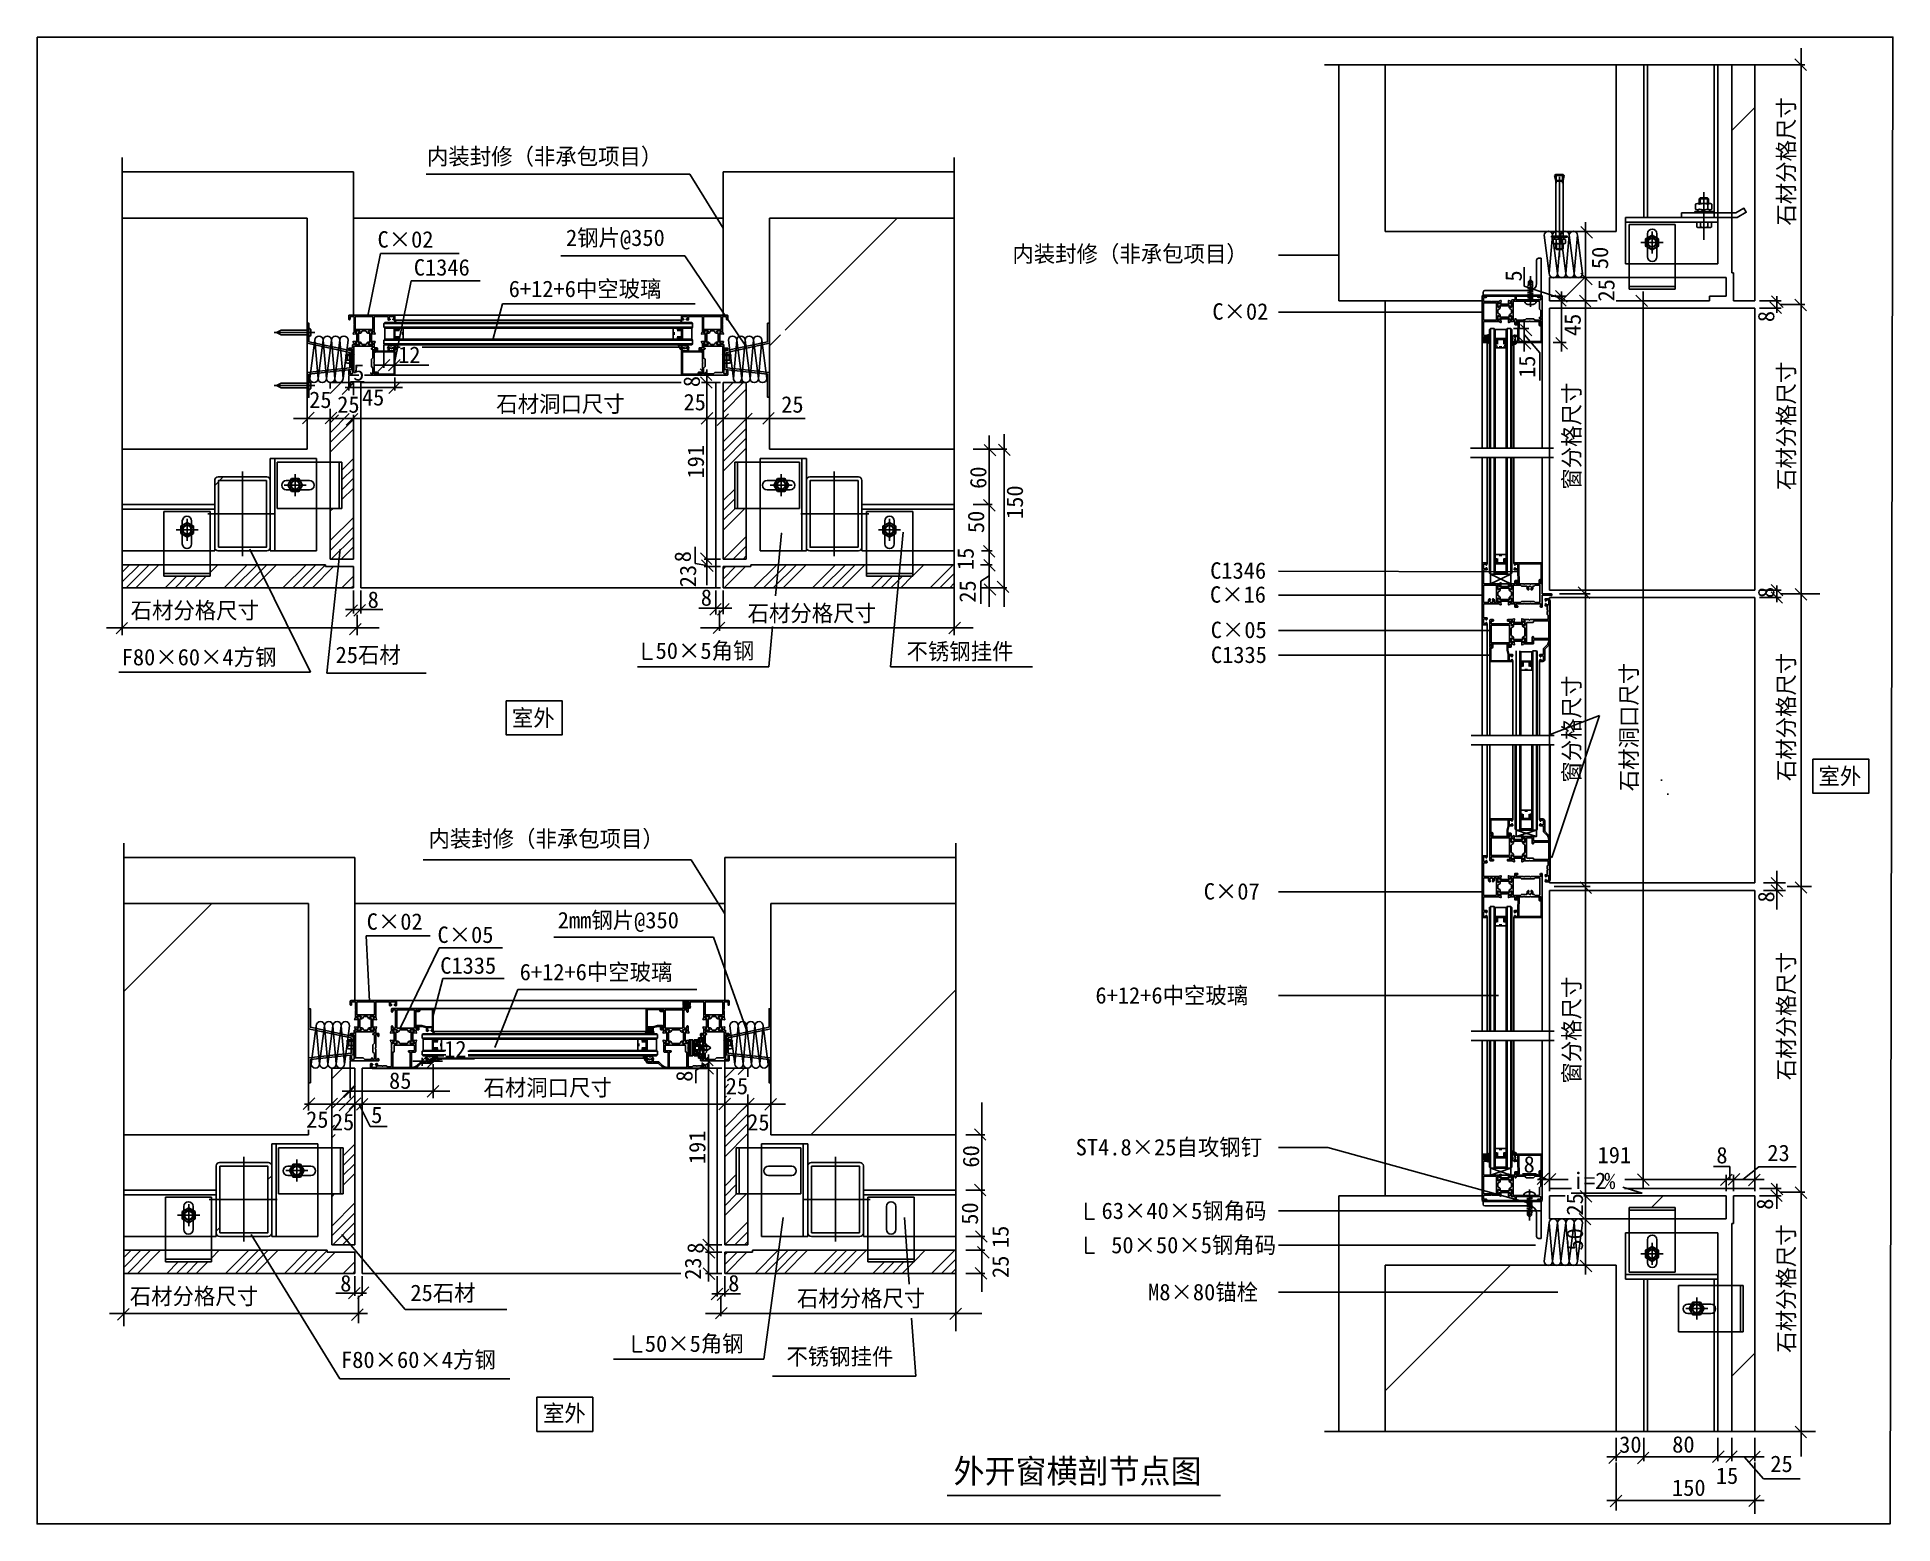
# Model space of a CAD drawing. Header units: metres. Extents: x -1813 to 2885, y 396 to 2003.
# Drawn here: x 878 to 2885, y 396 to 2003 of the extents above; entities outside this region: 2.
import ezdxf

# ---------------------------------------------------------------- set-up
doc = ezdxf.new("R2010")
doc.units = ezdxf.units.M
for name, color, linetype in [('4', 1, 'Continuous'), ('bz', 1, 'Continuous'), ('PJ', 4, 'Continuous'), ('SC', 3, 'Continuous'), ('ss', 5, 'Continuous'), ('user', 7, 'Continuous'), ('WARM', 51, 'Continuous'), ('wz', 2, 'Continuous'), ('xc', 3, 'Continuous'), ('XX', 6, 'Continuous'), ('YY', 4, 'Continuous'), ('ZX', 1, 'Continuous')]:
    doc.layers.add(name, color=color, linetype=linetype)
doc.dimstyles.get("Standard").update_dxf_attribs({"dimtxt": 2.5, "dimasz": 2.5, "dimexe": 1.25, "dimexo": 0.625, "dimtad": 1, "dimcen": 2.5, "dimazin": 3, "dimtfac": 1, "dimtmove": 0, "dimatfit": 3})

msp = doc.modelspace()

# ---------------------------------------------------------------- texts
for s, p in [('石材分格尺寸', (2778.34, 1799.63)), ('50', (2576.85, 1752.54)), ('5', (2483.43, 1739.08)), ('25', (2583.72, 1717.49)), ('45', (2547.24, 1680.1)), ('8', (2756.59, 1695.22)), ('15', (2497.91, 1634.85)), ('石材分格尺寸', (2778.34, 1513.63)), ('8', (1594.39, 1624.88)), ('窗分格尺寸', (2546.23, 1514.04)), ('191', (1598.81, 1526.02)), ('60', (1904.31, 1514.9)), ('150', (1943.89, 1482.31)), ('50', (1901.92, 1467.04)), ('8', (1584.7, 1435.48)), ('15', (1890.61, 1427.07)), ('23', (1590.38, 1408.43)), ('25', (1892.8, 1391.79)), ('8', (2756.59, 1396.76)), ('石材洞口尺寸', (2608.21, 1187.91)), ('石材分格尺寸', (2778.34, 1198.79)), ('窗分格尺寸', (2546.23, 1197.2)), ('8', (2756.59, 1067.55)), ('石材分格尺寸', (2778.34, 875.3)), ('窗分格尺寸', (2546.23, 871.71)), ('8', (1586.46, 873.67)), ('191', (1600.44, 784.62)), ('60', (1896.44, 780.83)), ('25', (2549.66, 728.97)), ('8', (2755.19, 735.25)), ('50', (1895.29, 719.07)), ('15', (1928.34, 693.83)), ('50', (2549.66, 691.11)), ('石材分格尺寸', (2778.34, 580.63)), ('8', (1598.55, 687.8)), ('25', (1928.42, 661.47)), ('23', (1595.75, 659.51))]:
    msp.add_text(s, height=17.8, rotation=90).set_placement(p)
for s, p in [('内装封修（非承包项目）', (1299.23, 1865.48)), ('C×02', (1245.73, 1775.78)), ('2钢片@350', (1449.6, 1777.56)), ('内装封修（非承包项目）', (1932.45, 1760.17)), ('C1346', (1284.96, 1745.55)), ('6+12+6中空玻璃', (1387.63, 1722.31)), ('C×02', (2148.74, 1697.85)), ('12', (1267.96, 1651.03)), ('5', (1219.35, 1631.93)), ('25', (1171.79, 1602.36)), ('25', (1202.11, 1597.22)), ('45', (1228.85, 1605.04)), ('石材洞口尺寸', (1374.2, 1597.88)), ('25', (1576.7, 1599.81)), ('25', (1682.36, 1597.3)), ('C1346', (2146.38, 1417.66)), ('8', (1595.38, 1388.45)), ('C×16', (2146.18, 1391.77)), ('石材分格尺寸', (978.64, 1374.52)), ('8', (1235.04, 1386.17)), ('石材分格尺寸', (1646.04, 1371.53)), ('C×05', (2146.99, 1353.49)), ('25石材', (1200.35, 1326.49)), ('50×5角钢', (1546.52, 1330.98)), (' 不锈钢挂件', (1805.82, 1330.15)), ('F80×60×4方钢', (969.01, 1324.03)), ('C1335', (2147.19, 1326.55)), ('室外', (1391.09, 1258.35)), ('室外', (2804.45, 1195.29)), ('内装封修（非承包项目）', (1300.86, 1127.63)), ('C×07', (2139.39, 1070.71)), ('C×02', (1234.01, 1038.07)), ('2mm钢片@350', (1440.66, 1039.59)), ('C×05', (1310.6, 1023.8)), ('C1335', (1313.55, 990.51)), ('6+12+6中空玻璃', (1399.51, 983.46)), ('6+12+6中空玻璃', (2022.26, 958.24)), ('12', (1317.81, 900.18)), ('85', (1258.23, 866.07)), ('石材洞口尺寸', (1360.41, 858.56)), ('25', (1622.41, 860.15)), ('5', (1238.89, 829)), ('25', (1168.47, 823.96)), ('25', (1196.36, 821.28)), ('25', (1645.56, 820.99)), ('ST4.8×25自攻钢钉', (2000.95, 794.05)), ('191', (2565.41, 785.62)), ('8', (2693.91, 785.4)), ('23', (2749.04, 787.85)), ('8', (2485.38, 775.51)), ('i=2', (2538.53, 757.75)), ('%', (2572.62, 757.75)), (' 63×40×5钢角码', (2016.78, 725.3)), ('   50×50×5钢角码', (2002.99, 688.18)), ('8', (1205.39, 646.89)), ('8', (1625.06, 646.98)), ('石材分格尺寸', (977.75, 632.91)), ('25石材', (1281.31, 636.54)), ('石材分格尺寸', (1699.31, 630.54)), ('M8×80锚栓', (2079.25, 637.36)), ('F80×60×4方钢', (1206.28, 564.17)), ('50×5角钢', (1534.88, 581.61)), (' 不锈钢挂件', (1675.91, 567.63)), ('室外', (1424.68, 506.32)), ('30', (2588.76, 472.5)), ('80', (2646.16, 472.64)), ('25', (2752.28, 451.62)), ('150', (2645.92, 425.84)), ('15', (2693.37, 438.78))]:
    msp.add_text(s, height=17.8).set_placement(p)
at = {"layer": 'wz'}
msp.add_text('外开窗横剖节点图', height=25.8, dxfattribs=at).set_placement((1868.79, 439.69))

# ---------------------------------------------------------------- blocks, each defined once
blk = doc.blocks.new('lmd')
at = {"layer": 'PJ'}
for p, q in [((5, 5), (-5, 5)), ((-2.5, 0), (-2.5, 5)), ((2.5, 0), (-2.5, 0)), ((2.5, 0), (2.5, 5)), ((2.5, -3.4), (-2.5, -3.4))]:
    blk.add_line(p, q, dxfattribs=at)
for centre, radius, start, end in [((0, -1.5), 8.2, 52.43, 127.57), ((-2.5, -1.7), 1.7, 90, 270), ((2.5, -1.7), 1.7, 270, 90)]:
    blk.add_arc(centre, radius, start, end, dxfattribs=at)
at = {"layer": 'ZX'}
blk.add_line((0, -5.52), (0, 8.06), dxfattribs=at)
blk = doc.blocks.new('A$C49D450B1')
at = {"layer": 'WARM'}
for points in [[(18, 45.88), (23.43, 4.45, -1), (14.43, 4.54, -1), (5.43, 4.45), (0, 45.88, -1), (9, 45.88, -1), (18, 45.88), (14.43, 4.54), (9, 45.88), (5.43, 4.45)], [(36, 45.88), (41.42, 4.45, -1), (32.42, 4.54, -1), (23.43, 4.45), (18, 45.88, -1), (27, 45.88, -1), (36, 45.88), (32.42, 4.54), (27, 45.88), (23.43, 4.45)]]:
    blk.add_lwpolyline(points, format="xyb", dxfattribs=at)
blk = doc.blocks.new('GP')
at = {"layer": 'xc', "linetype": 'ByBlock'}
blk.add_lwpolyline([(49.1, 18.39), (49.1, 40.01), (47.1, 40.01), (47.1, 20.01), (1, 10.01), (1, -10.01), (47.1, -15.01), (47.1, -40.01), (49.1, -40.01), (49.1, -13.21), (3, -8.21), (3, 8.39)], close=True, dxfattribs=at)
at = {"layer": 'YY'}
for p, q in [((1, 10.01), (0, 10.01)), ((0, 10.01), (0, -10.01)), ((1, -10.01), (0, -10.01))]:
    blk.add_line(p, q, dxfattribs=at)
blk = doc.blocks.new('6340')
at = {"layer": 'xc'}
for p, q in [((-63, 0), (0, 0)), ((-63, 0), (-63, -3)), ((0, 0), (0, -40)), ((-61, -5), (-13, -5)), ((-5, -13), (-5, -38)), ((-3, -40), (0, -40))]:
    blk.add_line(p, q, dxfattribs=at)
for centre, radius, start, end in [((-61, -3), 2, 180, 270), ((-13, -13), 8, 0, 90), ((-3, -38), 2, 180, 270)]:
    blk.add_arc(centre, radius, start, end, dxfattribs=at)
blk = doc.blocks.new('ZGD5')
at = {"layer": 'PJ'}
for p, q in [((-0.92, -18.94), (-0.92, -18.2)), ((-0.92, -18.94), (0.93, -18.94)), ((0.93, -18.94), (0.92, -18.2)), ((-6.14, -22), (-6.14, -21.24)), ((6.15, -22), (-6.14, -22)), ((-2.15, -38.72), (-3.08, -38.92)), ((-3.08, -38.92), (3.07, -40.22)), ((-2.14, -23.34), (-3.07, -23.54)), ((-3.07, -23.54), (3.08, -24.84)), ((-2.14, -25.95), (-3.06, -26.15)), ((-3.06, -26.15), (3.08, -27.45)), ((-2.14, -28.56), (-3.06, -28.76)), ((-3.06, -28.76), (3.08, -30.06)), ((-2.14, -31.17), (-3.06, -31.37)), ((-3.06, -31.37), (3.08, -32.67)), ((-2.14, -33.79), (-3.06, -33.98)), ((-3.06, -33.98), (3.08, -35.28)), ((-2.14, -36.4), (-3.06, -36.59)), ((-3.06, -36.59), (3.08, -37.9)), ((-2.15, -43.45), (-2.15, -39.94)), ((-2.14, -23.34), (-2.14, -22.43)), ((-2.14, -25.95), (-2.14, -25.04)), ((-2.14, -28.56), (-2.14, -27.65)), ((-2.14, -31.17), (-2.14, -30.26)), ((-2.14, -33.79), (-2.14, -32.87)), ((-2.14, -36.4), (-2.14, -35.48)), ((-1.26, -23.63), (1.03, -24.12)), ((-1.25, -25.23), (1.03, -25.71)), ((-1.25, -27.84), (1.03, -28.32)), ((-1.25, -30.45), (1.04, -30.93)), ((-1.25, -33.06), (1.04, -33.55)), ((-1.25, -35.67), (1.04, -36.16)), ((-0.79, -22), (3.08, -22.82)), ((3.08, -22.82), (2.16, -23.02)), ((2.16, -23.02), (2.16, -23.93)), ((3.08, -24.84), (2.16, -25.04)), ((2.16, -25.04), (2.16, -26.25)), ((3.08, -27.45), (2.16, -27.65)), ((2.16, -27.65), (2.16, -28.86)), ((3.08, -30.06), (2.16, -30.26)), ((2.16, -30.26), (2.16, -31.47)), ((3.08, -32.67), (2.16, -32.87)), ((2.16, -32.87), (2.16, -34.08)), ((3.08, -35.28), (2.16, -35.48)), ((2.16, -35.48), (2.16, -36.7)), ((3.08, -37.9), (2.16, -38.09)), ((2.16, -38.09), (2.16, -39.31)), ((6.15, -22), (6.15, -21.23)), ((0, -45.52), (-2.15, -43.45)), ((-0.51, -44.91), (-1.4, -41.1)), ((2.15, -43.45), (-0.66, -40.64)), ((0, -45.52), (2.15, -43.45)), ((3.07, -40.22), (2.15, -40.42)), ((2.15, -40.42), (2.15, -43.45))]:
    blk.add_line(p, q, dxfattribs=at)
for centre, radius, start, end in [((-3.46, -21.64), 2.71, 116.51, 171.36), ((0.01, -29.04), 10.87, 94.88, 115.48), ((0.01, -29.04), 10.87, 64.56, 85.16), ((3.47, -21.64), 2.71, 8.68, 63.53), ((-0.95, -40.99), 0.46, 50.41, 193.09)]:
    blk.add_arc(centre, radius, start, end, dxfattribs=at)
at = {"layer": 'ZX'}
blk.add_line((0, -15.84), (0.01, -49.22), dxfattribs=at)
blk = doc.blocks.new('M10M')
at = {"layer": 'PJ'}
blk.add_lwpolyline([(-8, 0), (-4, -6.93), (4, -6.93), (8, 0), (4, 6.93), (-4, 6.93)], close=True, dxfattribs=at)
for radius in [6.93, 5.14, 4.5]:
    blk.add_circle((0, 0), radius, dxfattribs=at)
at = {"layer": 'ZX'}
for p, q in [((11.93, 0), (-11.93, 0)), ((0, -11.93), (0, 11.93))]:
    blk.add_line(p, q, dxfattribs=at)
blk = doc.blocks.new('A$C709E0569')
at = {"layer": 'PJ'}
for p, q in [((0, 3.71), (0.87, 2.84)), ((0.01, 4.34), (2.74, 7.08)), ((0.01, 3.33), (0.78, 4.1)), ((0.02, 4.71), (0.77, 3.96)), ((0.05, 2.65), (2.44, 0.26)), ((0.07, 2.37), (0.82, 3.12)), ((0.08, 5.43), (2.27, 7.62)), ((0.1, 5.65), (0.92, 4.83)), ((0.19, 1.47), (1.07, 2.35)), ((0.19, 1.49), (1.68, 0)), ((0.22, 6.6), (1.46, 7.84)), ((0.22, 6.55), (1.33, 5.44)), ((0.41, 0.67), (4.28, 4.55)), ((0.48, 7.3), (2.98, 4.81)), ((0.93, 0.18), (2.9, 2.15)), ((1.06, 7.75), (2.83, 5.98)), ((1.63, 2.09), (2.81, 0.9)), ((1.78, 0.01), (2.83, 1.06)), ((1.84, 5.16), (2.83, 6.15)), ((2.01, 2.72), (2.86, 1.87)), ((2.02, 4.75), (3.98, 2.79)), ((2.1, 4.4), (2.9, 5.2)), ((2.11, 7.71), (2.74, 7.08)), ((2.13, 3.41), (3.26, 4.55)), ((2.14, 3.61), (3.07, 2.68)), ((3.23, 4.55), (6.19, 1.59)), ((4.28, 4.55), (3.26, 4.55)), ((4.2, 2.79), (3.27, 2.79)), ((3.54, 2.79), (6.19, 5.44)), ((4.26, 4.55), (6.19, 2.61)), ((4.43, 2.66), (6.19, 4.42)), ((4.49, 4.76), (5.91, 6.18)), ((4.5, 5.79), (4.95, 6.24)), ((4.5, 4.83), (4.5, 5.97)), ((4.5, 5.32), (6.19, 3.63)), ((4.5, 1.71), (6.19, 3.4)), ((4.5, 0.66), (4.5, 2.48)), ((4.5, 0.69), (6.19, 2.38)), ((4.5, 2.26), (6.16, 0.61)), ((4.5, 1.25), (5.35, 0.4)), ((4.65, 6.19), (6.19, 4.65)), ((5.86, 0.4), (4.74, 0.4)), ((4.8, 6.24), (5.77, 6.24)), ((5.23, 0.4), (6.19, 1.37)), ((5.62, 6.24), (6.19, 5.67)), ((6.19, 5.68), (6.19, 0.73))]:
    blk.add_line(p, q, dxfattribs=at)
for centre, radius, start, end in [((15.36, 3.89), 15.36, 170.23, 191.2), ((1.54, 6.52), 1.32, 1.44, 180.82), ((1.62, 1.42), 1.42, 201.1, 312.36), ((5.04, 3.75), 4.27, 170.57, 180), ((5.04, 3.75), 4.27, 180, 189.43), ((3.26, 4.05), 2.47, 158.15, 170.57), ((3.26, 3.46), 2.47, 189.43, 201.85), ((2.14, 4.5), 1.26, 135.93, 158.15), ((2.14, 3.01), 1.26, 201.85, 224.07), ((1.46, 5.16), 0.31, 90, 135.93), ((1.46, 2.35), 0.31, 224.07, 270), ((1.46, 5.16), 0.31, 44.07, 90), ((1.46, 2.35), 0.31, 270, 315.93), ((0.77, 4.5), 1.26, 21.85, 44.07), ((0.77, 3.01), 1.26, 315.93, 338.15), ((-0.34, 4.05), 2.47, 9.43, 21.85), ((-0.34, 3.46), 2.47, 338.15, 350.57), ((-2.12, 3.75), 4.27, 0, 9.43), ((-2.12, 3.75), 4.27, 350.57, 360), ((1.56, 1.15), 1.27, 322.4, 5.32), ((7.31, 5.96), 4.49, 172.51, 195.78), ((7.51, 1.34), 4.68, 165.26, 182.81), ((3.34, 2.42), 0.37, 101.3, 162.84), ((3.32, 4.89), 0.35, 205.09, 278.43), ((4.16, 2.44), 0.35, 353.41, 82.99), ((4.21, 4.83), 0.29, 284.26, 359.53), ((4.8, 5.94), 0.3, 90, 186.39), ((4.77, 0.66), 0.26, 180.96, 276.23), ((5.62, 5.68), 0.57, 359.88, 75.2), ((5.84, 0.75), 0.35, 267.22, 3.2)]:
    blk.add_arc(centre, radius, start, end, dxfattribs=at)
blk = doc.blocks.new('12JL')
at = {"layer": 'PJ'}
for p, q in [((-19.99, 11), (-23.55, 8.5)), ((-23.55, 8.5), (-19.99, 6)), ((-20.7, 10.5), (-14.8, 10.5)), ((-20.7, 6.5), (-14.8, 6.5)), ((-19.99, 11), (-14.8, 11)), ((-19.99, 6), (-14.8, 6)), ((-16, 11), (-16, 19.5)), ((-16, 19.5), (-10.1, 19.5)), ((-16, -2.5), (-16, 6)), ((-14.8, -1.3), (-14.8, 18.3)), ((-14.8, 18.3), (-11.3, 18.3)), ((-14.8, 17.8), (-13.3, 17.8)), ((-11.6, 13.09), (-14.8, 16.29)), ((-11.6, 3.91), (-14.8, 0.71)), ((-11.6, 3.91), (-14.8, 0.71)), ((-12.89, 9.67), (-13.88, 8.89)), ((-12.89, 7.33), (-13.88, 8.11)), ((-13.3, 16.91), (-13.3, 17.8)), ((-11.19, 14.8), (-13.3, 16.91)), ((-11.19, 2.2), (-13.3, 0.09)), ((-13.3, -0.8), (-13.3, 0.09)), ((-12.43, 12.33), (-12.43, 4.67)), ((-10.6, 10.5), (-12.43, 12.33)), ((-10.6, 6.5), (-12.43, 4.67)), ((-11.6, 11.5), (-11.6, 13.09)), ((-11.6, 3.91), (-11.6, 5.5)), ((-11.6, 5.5), (-11.6, 3.91)), ((-11.3, 15.3), (-11.3, 18.3)), ((-11.3, 15.3), (-10.1, 15.3)), ((-11.3, 1.7), (-10.1, 1.7)), ((-11.3, -1.3), (-11.3, 1.7)), ((-11.19, 14.8), (-9.6, 14.8)), ((-11.19, 2.2), (-9.6, 2.2)), ((-6.48, 10.7), (-10.8, 10.7)), ((-6.48, 6.3), (-10.8, 6.3)), ((-10.6, 6.5), (-10.6, 10.5)), ((-6.6, 10.5), (-10.6, 10.5)), ((-6.6, 6.5), (-10.6, 6.5)), ((-10.1, 14.8), (-10.1, 19.5)), ((-10.1, -2.5), (-10.1, 2.2)), ((-10.1, 2.2), (-10.1, -2.5)), ((-9.6, 17), (-5.6, 17)), ((-9.6, 10.5), (-9.6, 17)), ((-9.6, 0), (-9.6, 6.5)), ((-9.6, 0), (-5.6, 0)), ((-7.6, 10.5), (-7.6, 17)), ((-7.6, 6.5), (-7.6, 0)), ((-7.6, 0), (-7.6, 6.5)), ((-6.6, 10.5), (-5.6, 12.23)), ((-6.6, 6.5), (-6.6, 10.5)), ((-6.6, 6.5), (-5.6, 4.77)), ((-5.6, 0), (-5.6, 17)), ((-4, 17), (-4, 0)), ((-4, 17), (0, 17)), ((-4, 0), (0, 0)), ((-2, 0), (-2, 17)), ((0, 0), (0, 17)), ((-16, -2.5), (-10.1, -2.5)), ((-14.8, -0.8), (-13.3, -0.8)), ((-14.8, -1.3), (-11.3, -1.3))]:
    blk.add_line(p, q, dxfattribs=at)
at = {"layer": 'PJ', "color": 0}
for p, q in [((-14.8, 17.15), (-16, 18.35)), ((-14.8, 14.32), (-16, 15.52)), ((-14.8, 11.5), (-16, 12.7)), ((-14.8, 3.01), (-16, 4.21)), ((-14.8, 0.18), (-16, 1.38)), ((-14.8, 16.35), (-13.35, 17.8)), ((-14.8, -0.62), (-9.6, 4.58)), ((-13.12, 18.3), (-14.32, 19.5)), ((-13.41, 14.91), (-12.35, 15.97)), ((-12, 13.49), (-10.69, 14.8)), ((-11.6, 5.41), (-10.71, 6.3)), ((-10.1, 18.11), (-11.49, 19.5)), ((-11.38, 11.28), (-9.6, 13.06)), ((-10.12, 15.3), (-11.3, 16.48)), ((-10.1, 1.14), (-10.66, 1.7)), ((-7.6, 12.78), (-9.6, 14.78)), ((-8.35, 10.7), (-9.6, 11.95)), ((-7.6, 4.3), (-9.6, 6.3)), ((-7.6, 1.47), (-9.6, 3.47)), ((-8.96, 0), (-9.6, 0.64)), ((-7.6, 15.61), (-8.99, 17)), ((-7.6, 15.06), (-5.66, 17)), ((-7.6, 12.24), (-5.6, 14.24)), ((-7.6, 3.75), (-5.96, 5.39)), ((-7.6, 0.92), (-5.6, 2.92)), ((-5.69, 0), (-5.6, 0.09)), ((0, 13.67), (-2, 15.67)), ((0, 10.84), (-2, 12.84)), ((-0.49, 8.5), (-2, 10.01)), ((0, 5.18), (-2, 7.18)), ((0, 2.35), (-2, 4.35)), ((-0.48, 0), (-2, 1.52)), ((0, 16.5), (-0.5, 17)), ((0, 8.01), (-0.49, 8.5)), ((-14.95, -2.5), (-16, -1.45)), ((-12.12, -2.5), (-13.32, -1.3)), ((-10.1, -1.69), (-11.3, -0.49))]:
    blk.add_line(p, q, dxfattribs=at)
at = {"layer": 'PJ'}
for centre, radius, start, end in [((-16.62, 8.48), 3.92, 297.69, 62.31), ((-13.57, 8.5), 0.5, 127.98, 232.02)]:
    blk.add_arc(centre, radius, start, end, dxfattribs=at)
blk = doc.blocks.new('_DIMX')
blk.add_lwpolyline([(-16.09, -9.19), (-3.58, 3.31)])

# ---------------------------------------------------------------- hatches: boundary and pattern name
at = {"layer": 'PJ'}
h = msp.add_hatch(dxfattribs=at)
h.set_pattern_fill('AR-CONC', scale=10)
h.paths.add_polyline_path([(2735.52, 1710.35), (2513.52, 1710.35), (2513.52, 1405.35), (2735.52, 1405.35)])
h.paths.add_polyline_path([(2735.52, 1397.35), (2513.52, 1397.35), (2513.52, 1395.29, -0.19), (2514.03, 1393.95), (2514.03, 1350.46), (2514.03, 1248.19), (2513.52, 1248.19), (2513.52, 1238.19), (2514.03, 1238.19), (2514.03, 1135.57), (2514.03, 1092.08, -0.19), (2513.52, 1090.74), (2513.52, 1088.68), (2735.52, 1088.68)])
h.paths.add_polyline_path([(2735.52, 1080.68), (2513.52, 1080.68), (2513.52, 758.35), (2735.52, 758.35)])
h = msp.add_hatch(dxfattribs=at)
h.set_pattern_fill('AR-CONC', scale=10)
h.paths.add_polyline_path([(1611.59, 1407.8), (1611.59, 1629.8), (1227.59, 1629.8), (1227.59, 1407.8)])
h = msp.add_hatch(dxfattribs=at)
h.set_pattern_fill('ANSI38', scale=5)
h.paths.add_polyline_path([(1622.13, 902.65), (1623.13, 902.65), (1623.13, 922.67), (1622.13, 922.67)])
h = msp.add_hatch(dxfattribs=at)
h.set_pattern_fill('AR-CONC', scale=10)
h.paths.add_polyline_path([(1613.23, 666.4), (1613.23, 888.4), (1229.23, 888.4), (1229.23, 666.4)])
at = {"layer": 'YY'}
h = msp.add_hatch(dxfattribs=at)
h.set_pattern_fill('AR-CONC', scale=10)
h.paths.add_polyline_path([(2585.52, 495.35), (2585.52, 675.35), (2528.1, 675.35), (2528.1, 620.35), (2529.43, 615.02), (2528.1, 613.69), (2519.6, 613.69), (2519.65, 614.13), (2518.76, 615.02), (2520.1, 620.35), (2520.1, 675.35), (2335.52, 675.35), (2335.52, 495.35)])
h.paths.add_polyline_path([(2518.76, 1853.69), (2520.1, 1855.02), (2528.6, 1855.02), (2528.54, 1854.58), (2529.43, 1853.69), (2528.1, 1848.35), (2528.1, 1793.35), (2585.52, 1793.35), (2585.52, 1973.35), (2335.52, 1973.35), (2335.52, 1793.35), (2520.1, 1793.35), (2520.1, 1848.35)])
h = msp.add_hatch(dxfattribs=at)
h.set_pattern_fill('ANSI31', scale=200)
h.paths.add_polyline_path([(2585.52, 495.35), (2585.52, 675.35), (2528.1, 675.35), (2528.1, 620.35), (2529.43, 615.02), (2528.1, 613.69), (2519.6, 613.69), (2519.65, 614.13), (2518.76, 615.02), (2520.1, 620.35), (2520.1, 675.35), (2335.52, 675.35), (2335.52, 495.35)])
h.paths.add_polyline_path([(2518.76, 1853.69), (2520.1, 1855.02), (2528.6, 1855.02), (2528.54, 1854.58), (2529.43, 1853.69), (2528.1, 1848.35), (2528.1, 1793.35), (2585.52, 1793.35), (2585.52, 1973.35), (2335.52, 1973.35), (2335.52, 1793.35), (2520.1, 1793.35), (2520.1, 1848.35)])
h = msp.add_hatch(dxfattribs=at)
h.set_pattern_fill('ANSI34', scale=60)
h.paths.add_polyline_path([(2735.52, 1973.35), (2710.52, 1973.35), (2710.52, 1813.35), (2715.08, 1813.35), (2723.74, 1818.35), (2726.24, 1814.02), (2716.42, 1808.35), (2710.52, 1808.35), (2710.52, 1748.35), (2712.52, 1748.35), (2712.52, 1718.35), (2735.52, 1718.35)])
h.paths.add_polyline_path([(2649.52, 1743.35), (2649.52, 1730.85), (2599.52, 1730.85), (2599.52, 1743.35), (2513.52, 1743.35), (2513.52, 1718.35), (2686.52, 1718.35), (2686.52, 1723.35), (2704.52, 1723.35), (2704.52, 1743.35)])
h.paths.add_polyline_path([(2513.52, 750.35), (2513.52, 725.35), (2599.52, 725.35), (2599.52, 737.85), (2649.52, 737.85), (2649.52, 725.35), (2704.52, 725.35), (2704.52, 750.35)])
h.paths.add_polyline_path([(2710.52, 653.22), (2723.02, 653.22), (2723.02, 603.22), (2710.52, 603.22), (2710.52, 495.35), (2735.52, 495.35), (2735.52, 750.35), (2712.52, 750.35), (2712.52, 720.35), (2710.52, 720.35)])
h = msp.add_hatch(dxfattribs=at)
h.set_pattern_fill('ANSI31', scale=200)
h.paths.add_polyline_path([(1702.59, 1684.07), (1697.59, 1681.57), (1669.59, 1681.57), (1669.59, 1629.04), (1697.59, 1629.04), (1702.59, 1626.54), (1697.59, 1624.04), (1669.59, 1624.04), (1669.59, 1557.8), (1869.59, 1557.8), (1869.59, 1807.8), (1669.59, 1807.8), (1669.59, 1686.57), (1697.59, 1686.57)])
h.paths.add_polyline_path([(969.59, 1557.8), (1169.59, 1557.8), (1169.59, 1624.04), (1141.59, 1624.04), (1136.59, 1626.54), (1141.59, 1629.04), (1169.59, 1629.04), (1169.59, 1681.57), (1141.59, 1681.57), (1136.59, 1684.07), (1141.59, 1686.57), (1169.59, 1686.57), (1169.59, 1807.8), (969.59, 1807.8)])
h = msp.add_hatch(dxfattribs=at)
h.set_pattern_fill('ANSI33', scale=22.5)
h.paths.add_polyline_path([(1263.59, 1688.8), (1253.59, 1688.8), (1253.59, 1676.8), (1263.59, 1676.8)])
h = msp.add_hatch(dxfattribs=at)
h.set_pattern_fill('ANSI33', scale=22.5)
h.paths.add_polyline_path([(1575.59, 1688.8), (1585.59, 1688.8), (1585.59, 1676.8), (1575.59, 1676.8)])
h = msp.add_hatch(dxfattribs=at)
h.set_pattern_fill('ANSI33', scale=22.5)
h.paths.add_polyline_path([(2466.51, 1677.35), (2466.51, 1687.35), (2454.51, 1687.35), (2454.51, 1677.35)])
h = msp.add_hatch(dxfattribs=at)
h.set_pattern_fill('ANSI32', scale=20)
h.paths.add_polyline_path([(1125.59, 1451.8), (1099.59, 1451.8), (1099.59, 1447.8), (1125.84, 1447.8, 0.41), (1129.59, 1451.55), (1129.59, 1487.8), (1125.59, 1487.8)])
h.paths.add_polyline_path([(1073.59, 1451.8), (1073.59, 1487.8), (1069.59, 1487.8), (1069.59, 1451.55, 0.41), (1073.34, 1447.8), (1099.59, 1447.8), (1099.59, 1451.8)])
h.paths.add_polyline_path([(1069.59, 1487.8), (1073.59, 1487.8), (1073.59, 1523.8), (1099.59, 1523.8), (1099.59, 1527.8), (1073.34, 1527.8, 0.41), (1069.59, 1524.05)])
h.paths.add_polyline_path([(1125.59, 1523.8), (1125.59, 1487.8), (1129.59, 1487.8), (1129.59, 1524.05, 0.41), (1125.84, 1527.8), (1099.59, 1527.8), (1099.59, 1523.8)])
h = msp.add_hatch(dxfattribs=at)
h.set_pattern_fill('ANSI33', scale=22.5)
h.paths.add_polyline_path([(2466.51, 1433.75), (2466.51, 1423.75), (2454.51, 1423.75), (2454.51, 1433.75)])
h = msp.add_hatch(dxfattribs=at)
h.set_pattern_fill('ANSI33', scale=22.5)
h.paths.add_polyline_path([(2494.23, 1328.65), (2494.23, 1338.65), (2482.23, 1338.65), (2482.23, 1328.65)])
h = msp.add_hatch(dxfattribs=at)
h.set_pattern_fill('ANSI33', scale=22.5)
h.paths.add_polyline_path([(2494.23, 1157.38), (2494.23, 1147.38), (2482.23, 1147.38), (2482.23, 1157.38)])
h = msp.add_hatch(dxfattribs=at)
h.set_pattern_fill('ANSI31', scale=200)
h.paths.add_polyline_path([(1704.23, 942.67), (1699.23, 940.17), (1671.23, 940.17), (1671.23, 887.65), (1699.23, 887.65), (1704.23, 885.15), (1699.23, 882.65), (1671.23, 882.65), (1671.23, 816.4), (1871.23, 816.4), (1871.23, 1066.4), (1671.23, 1066.4), (1671.23, 945.17), (1699.23, 945.17)])
h.paths.add_polyline_path([(971.23, 816.4), (1171.23, 816.4), (1171.23, 882.65), (1143.23, 882.65), (1138.23, 885.15), (1143.23, 887.65), (1171.23, 887.65), (1171.23, 940.17), (1143.23, 940.17), (1138.23, 942.67), (1143.23, 945.17), (1171.23, 945.17), (1171.23, 1066.4), (971.23, 1066.4)])
h = msp.add_hatch(dxfattribs=at)
h.set_pattern_fill('ANSI33', scale=22.5)
h.paths.add_polyline_path([(2466.51, 1052.28), (2466.51, 1062.28), (2454.51, 1062.28), (2454.51, 1052.28)])
h = msp.add_hatch(dxfattribs=at)
h.set_pattern_fill('ANSI33', scale=15)
h.paths.add_polyline_path([(1305.03, 919.68), (1295.03, 919.68), (1295.03, 907.68), (1305.03, 907.68)])
h = msp.add_hatch(dxfattribs=at)
h.set_pattern_fill('ANSI33', scale=15)
h.paths.add_polyline_path([(1537.43, 907.68), (1547.43, 907.68), (1547.43, 919.68), (1537.43, 919.68)])
h = msp.add_hatch(dxfattribs=at)
h.set_pattern_fill('ANSI32', scale=20)
h.paths.add_polyline_path([(1127.23, 710.4), (1101.23, 710.4), (1101.23, 706.4), (1127.48, 706.4, 0.41), (1131.23, 710.15), (1131.23, 746.4), (1127.23, 746.4)])
h.paths.add_polyline_path([(1075.23, 710.4), (1075.23, 746.4), (1071.23, 746.4), (1071.23, 710.15, 0.41), (1074.98, 706.4), (1101.23, 706.4), (1101.23, 710.4)])
h.paths.add_polyline_path([(1071.23, 746.4), (1075.23, 746.4), (1075.23, 782.4), (1101.23, 782.4), (1101.23, 786.4), (1074.98, 786.4, 0.41), (1071.23, 782.65)])
h.paths.add_polyline_path([(1127.23, 782.4), (1127.23, 746.4), (1131.23, 746.4), (1131.23, 782.65, 0.41), (1127.48, 786.4), (1101.23, 786.4), (1101.23, 782.4)])
h = msp.add_hatch(dxfattribs=at)
h.set_pattern_fill('ANSI33', scale=22.5)
h.paths.add_polyline_path([(2454.51, 791.35), (2454.51, 781.35), (2466.51, 781.35), (2466.51, 791.35)])

# ---------------------------------------------------------------- linework, layer by layer
for p, q in [((1583.38, 1855.24), (1298.44, 1855.24)), ((1249.04, 1769.46), (1334.15, 1769.46)), ((1578.19, 1767.03), (1443.99, 1767.03)), ((2486.18, 1734.09), (2486.18, 1754.67)), ((1282.23, 1739.85), (1356.58, 1739.85)), ((2526.22, 1720.88), (2486.18, 1734.09)), ((1380.94, 1714.98), (1589.17, 1714.98)), ((2454.53, 1668.55), (2454.53, 1668.55)), ((2454.54, 1670.8), (2454.54, 1670.8)), ((2454.55, 1674.53), (2454.55, 1674.53)), ((2454.56, 1675.7), (2454.56, 1675.7)), ((2454.56, 1673.43), (2454.56, 1673.43)), ((2454.57, 1668.47), (2454.57, 1668.47)), ((2454.58, 1675.6), (2454.58, 1675.6)), ((2454.6, 1676.91), (2454.6, 1676.91)), ((2454.6, 1674.49), (2454.6, 1674.49)), ((2454.6, 1672.32), (2454.6, 1672.32)), ((2454.61, 1672.69), (2454.61, 1672.69)), ((2454.62, 1676.33), (2454.62, 1676.33)), ((2454.62, 1671.22), (2454.62, 1671.22)), ((2454.64, 1676.25), (2454.64, 1676.25)), ((2454.64, 1673.38), (2454.64, 1673.38)), ((2454.65, 1675.75), (2454.65, 1675.75)), ((2454.65, 1671.48), (2454.65, 1671.48)), ((2454.66, 1670.1), (2454.66, 1670.1)), ((2454.66, 1669.68), (2454.66, 1669.68)), ((2454.67, 1675.17), (2454.67, 1675.17)), ((2454.67, 1673.92), (2454.67, 1673.92)), ((2454.67, 1669), (2454.67, 1669)), ((2454.69, 1675.47), (2454.69, 1675.47)), ((2454.69, 1671.17), (2454.69, 1671.17)), ((2454.7, 1674.59), (2454.7, 1674.59)), ((2454.7, 1671.59), (2454.7, 1671.59)), ((2454.7, 1668.47), (2454.7, 1668.47)), ((2454.71, 1676.82), (2454.71, 1676.82)), ((2454.71, 1667.88), (2454.71, 1667.88)), ((2454.72, 1674.02), (2454.72, 1674.02)), ((2454.72, 1673.15), (2454.72, 1673.15)), ((2454.73, 1669.26), (2454.73, 1669.26)), ((2454.75, 1673.44), (2454.75, 1673.44)), ((2454.75, 1670.82), (2454.75, 1670.82)), ((2454.75, 1668.95), (2454.75, 1668.95)), ((2454.76, 1673.81), (2454.76, 1673.81)), ((2454.77, 1672.86), (2454.77, 1672.86)), ((2454.78, 1668.49), (2454.78, 1668.49)), ((2454.8, 1672.28), (2454.8, 1672.28)), ((2454.8, 1670.81), (2454.8, 1670.81)), ((2454.82, 1677.04), (2454.82, 1677.04)), ((2454.83, 1671.7), (2454.83, 1671.7)), ((2454.85, 1674.71), (2454.85, 1674.71)), ((2454.85, 1671.13), (2454.85, 1671.13)), ((2454.85, 1667.8), (2454.85, 1667.8)), ((2454.88, 1676.74), (2454.88, 1676.74)), ((2454.88, 1672.39), (2454.88, 1672.39)), ((2454.88, 1670.55), (2454.88, 1670.55)), ((2454.89, 1676.48), (2454.89, 1676.48)), ((2454.89, 1674.95), (2454.89, 1674.95)), ((2454.9, 1669.97), (2454.9, 1669.97)), ((2454.91, 1670.06), (2454.91, 1670.06)), ((2454.93, 1675.36), (2454.93, 1675.36)), ((2454.93, 1673.73), (2454.93, 1673.73)), ((2454.93, 1671.94), (2454.93, 1671.94)), ((2454.93, 1669.39), (2454.93, 1669.39)), ((2454.94, 1667.73), (2454.94, 1667.73)), ((2454.95, 1674.26), (2454.95, 1674.26)), ((2454.95, 1668.81), (2454.95, 1668.81)), ((2454.97, 1676.43), (2454.97, 1676.43)), ((2454.97, 1670.73), (2454.97, 1670.73)), ((2454.98, 1668.93), (2454.98, 1668.93)), ((2454.98, 1668.24), (2454.98, 1668.24)), ((2454.99, 1673.14), (2454.99, 1673.14)), ((2455, 1672.04), (2455, 1672.04)), ((2455, 1667.66), (2455, 1667.66)), ((2455.01, 1675.51), (2455.01, 1675.51)), ((2455.02, 1674.21), (2455.02, 1674.21)), ((2455.02, 1667.72), (2455.02, 1667.72)), ((2455.03, 1677.06), (2455.03, 1677.06)), ((2455.03, 1676.07), (2455.03, 1676.07)), ((2455.04, 1673.18), (2455.04, 1673.18)), ((2455.04, 1670.93), (2455.04, 1670.93)), ((2455.06, 1674.73), (2455.06, 1674.73)), ((2455.06, 1669.83), (2455.06, 1669.83)), ((2455.07, 1670.85), (2455.07, 1670.85)), ((2455.08, 1677.18), (2455.08, 1677.18)), ((2455.08, 1673.06), (2455.08, 1673.06)), ((2455.08, 1671.99), (2455.08, 1671.99)), ((2455.09, 1672.41), (2455.09, 1672.41)), ((2455.1, 1668.71), (2455.1, 1668.71)), ((2455.1, 1668.52), (2455.1, 1668.52)), ((2455.11, 1676.61), (2455.11, 1676.61)), ((2455.11, 1667.61), (2455.11, 1667.61)), ((2455.12, 1670.08), (2455.12, 1670.08)), ((2455.13, 1676.03), (2455.13, 1676.03)), ((2455.13, 1670.06), (2455.13, 1670.06)), ((2455.13, 1669.78), (2455.13, 1669.78)), ((2455.15, 1667.75), (2455.15, 1667.75)), ((2455.16, 1677.2), (2455.16, 1677.2)), ((2455.16, 1675.45), (2455.16, 1675.45)), ((2455.18, 1674.87), (2455.18, 1674.87)), ((2455.18, 1667.56), (2455.18, 1667.56)), ((2455.19, 1676.3), (2455.19, 1676.3)), ((2455.2, 1675.99), (2455.2, 1675.99)), ((2455.21, 1674.29), (2455.21, 1674.29)), ((2455.21, 1674.2), (2455.21, 1674.2)), ((2455.22, 1673.97), (2455.22, 1673.97)), ((2455.23, 1673.72), (2455.23, 1673.72)), ((2455.25, 1672.98), (2455.25, 1672.98)), ((2455.25, 1671.65), (2455.25, 1671.65)), ((2455.26, 1673.14), (2455.26, 1673.14)), ((2455.26, 1671.19), (2455.26, 1671.19)), ((2455.27, 1677.3), (2455.27, 1677.3)), ((2455.28, 1672.56), (2455.28, 1672.56)), ((2455.28, 1669.32), (2455.28, 1669.32)), ((2455.29, 1669.98), (2455.29, 1669.98)), ((2455.3, 1668.18), (2455.3, 1668.18)), ((2455.31, 1676.19), (2455.31, 1676.19)), ((2455.31, 1671.98), (2455.31, 1671.98)), ((2455.33, 1675.09), (2455.33, 1675.09)), ((2455.33, 1671.4), (2455.33, 1671.4)), ((2455.35, 1677.25), (2455.35, 1677.25)), ((2455.35, 1677.09), (2455.35, 1677.09)), ((2455.36, 1675.32), (2455.36, 1675.32)), ((2455.36, 1670.83), (2455.36, 1670.83)), ((2455.37, 1673.97), (2455.37, 1673.97)), ((2455.38, 1674.77), (2455.38, 1674.77)), ((2455.38, 1672.87), (2455.38, 1672.87)), ((2455.38, 1670.25), (2455.38, 1670.25)), ((2455.4, 1676.32), (2455.4, 1676.32)), ((2455.4, 1675.04), (2455.4, 1675.04)), ((2455.4, 1672.31), (2455.4, 1672.31)), ((2455.41, 1672.44), (2455.41, 1672.44)), ((2455.41, 1669.67), (2455.41, 1669.67)), ((2455.42, 1671.75), (2455.42, 1671.75)), ((2455.43, 1673.99), (2455.43, 1673.99)), ((2455.43, 1669.09), (2455.43, 1669.09)), ((2455.44, 1670.65), (2455.44, 1670.65)), ((2455.44, 1670.11), (2455.44, 1670.11)), ((2455.45, 1669.31), (2455.45, 1669.31)), ((2455.46, 1672.82), (2455.46, 1672.82)), ((2455.46, 1671.67), (2455.46, 1671.67)), ((2455.46, 1668.51), (2455.46, 1668.51)), ((2455.47, 1667.78), (2455.47, 1667.78)), ((2455.48, 1669.54), (2455.48, 1669.54)), ((2455.48, 1667.94), (2455.48, 1667.94)), ((2455.49, 1676.45), (2455.49, 1676.45)), ((2455.49, 1669.34), (2455.49, 1669.34)), ((2455.49, 1668.44), (2455.49, 1668.44)), ((2455.51, 1670.6), (2455.51, 1670.6)), ((2455.51, 1667.36), (2455.51, 1667.36)), ((2455.52, 1675.24), (2455.52, 1675.24)), ((2455.53, 1673.44), (2455.53, 1673.44)), ((2455.56, 1675.56), (2455.56, 1675.56)), ((2455.57, 1672.23), (2455.57, 1672.23)), ((2455.57, 1668.39), (2455.57, 1668.39)), ((2455.58, 1670.44), (2455.58, 1670.44)), ((2455.59, 1673.23), (2455.59, 1673.23)), ((2455.62, 1670.91), (2455.62, 1670.91)), ((2455.62, 1669.23), (2455.62, 1669.23)), ((2455.63, 1667.43), (2455.63, 1667.43)), ((2455.65, 1676.92), (2455.65, 1676.92)), ((2455.65, 1668.58), (2455.65, 1668.58)), ((2455.67, 1676.34), (2455.67, 1676.34)), ((2455.68, 1674.57), (2455.68, 1674.57)), ((2455.7, 1677.02), (2455.7, 1677.02)), ((2455.7, 1675.76), (2455.7, 1675.76)), ((2455.71, 1675.91), (2455.71, 1675.91)), ((2455.72, 1676.35), (2455.72, 1676.35)), ((2455.72, 1675.18), (2455.72, 1675.18)), ((2455.73, 1671.56), (2455.73, 1671.56)), ((2455.75, 1674.8), (2455.75, 1674.8)), ((2455.75, 1674.6), (2455.75, 1674.6)), ((2455.75, 1674.03), (2455.75, 1674.03)), ((2455.76, 1675.58), (2455.76, 1675.58)), ((2455.77, 1674.03), (2455.77, 1674.03)), ((2455.77, 1673.7), (2455.77, 1673.7)), ((2455.77, 1668.55), (2455.77, 1668.55)), ((2455.78, 1671.7), (2455.78, 1671.7)), ((2455.79, 1675.86), (2455.79, 1675.86)), ((2455.79, 1673.25), (2455.79, 1673.25)), ((2455.8, 1673.45), (2455.8, 1673.45)), ((2455.81, 1675.7), (2455.81, 1675.7)), ((2455.81, 1672.58), (2455.81, 1672.58)), ((2455.81, 1669.37), (2455.81, 1669.37)), ((2455.82, 1672.87), (2455.82, 1672.87)), ((2455.82, 1671.48), (2455.82, 1671.48)), ((2455.82, 1670.93), (2455.82, 1670.93)), ((2455.84, 1673.65), (2455.84, 1673.65)), ((2455.85, 1668.6), (2455.85, 1668.6)), ((2455.86, 1670.36), (2455.86, 1670.36)), ((2455.88, 1669.26), (2455.88, 1669.26)), ((2455.9, 1669.69), (2455.9, 1669.69)), ((2455.91, 1668.15), (2455.91, 1668.15)), ((2455.92, 1670.56), (2455.92, 1670.56)), ((2455.94, 1668.47), (2455.94, 1668.47)), ((2455.95, 1669.98), (2455.95, 1669.98)), ((2455.95, 1669.21), (2455.95, 1669.21)), ((2455.97, 1669.4), (2455.97, 1669.4)), ((2455.98, 1670.17), (2455.98, 1670.17)), ((2456, 1668.82), (2456, 1668.82)), ((2456.01, 1667.84), (2456.01, 1667.84)), ((2456.02, 1668.25), (2456.02, 1668.25)), ((2456.05, 1670.81), (2456.05, 1670.81)), ((2456.05, 1667.67), (2456.05, 1667.67)), ((2456.1, 1667.8), (2456.1, 1667.8)), ((2456.18, 1668.63), (2456.18, 1668.63)), ((2456.19, 1670.19), (2456.19, 1670.19)), ((2456.22, 1670.73), (2456.22, 1670.73)), ((2456.22, 1668.94), (2456.22, 1668.94)), ((2456.22, 1667.86), (2456.22, 1667.86)), ((2456.26, 1670.09), (2456.26, 1670.09)), ((2456.26, 1667.72), (2456.26, 1667.72)), ((2456.3, 1668.97), (2456.3, 1668.97)), ((2456.31, 1667.87), (2456.31, 1667.87)), ((2456.33, 1670.04), (2456.33, 1670.04)), ((2456.35, 1669.42), (2456.35, 1669.42)), ((2456.37, 1670.06), (2456.37, 1670.06)), ((2456.39, 1667.82), (2456.39, 1667.82)), ((2456.46, 1670.28), (2456.46, 1670.28)), ((2456.49, 1669.7), (2456.49, 1669.7)), ((2456.51, 1669.12), (2456.51, 1669.12)), ((2456.52, 1670.22), (2456.52, 1670.22)), ((2456.54, 1669.98), (2456.54, 1669.98)), ((2456.54, 1668.54), (2456.54, 1668.54)), ((2456.55, 1668.18), (2456.55, 1668.18)), ((2456.55, 1667.89), (2456.55, 1667.89)), ((2456.56, 1669.45), (2456.56, 1669.45)), ((2456.56, 1667.96), (2456.56, 1667.96)), ((2456.59, 1667.39), (2456.59, 1667.39)), ((2456.68, 1669.8), (2456.68, 1669.8)), ((2456.69, 1669.31), (2456.69, 1669.31)), ((2456.7, 1668.7), (2456.7, 1668.7)), ((2456.72, 1668.68), (2456.72, 1668.68)), ((2456.73, 1667.58), (2456.73, 1667.58)), ((2456.77, 1668.65), (2456.77, 1668.65)), ((2456.86, 1669.23), (2456.86, 1669.23)), ((2456.87, 1667.43), (2456.87, 1667.43)), ((2456.89, 1669.48), (2456.89, 1669.48)), ((2456.93, 1668.71), (2456.93, 1668.71)), ((2457, 1669.4), (2457, 1669.4)), ((2457.02, 1668.82), (2457.02, 1668.82)), ((2457.02, 1668.56), (2457.02, 1668.56)), ((2457.05, 1668.24), (2457.05, 1668.24)), ((2457.07, 1667.66), (2457.07, 1667.66)), ((2457.08, 1669.53), (2457.08, 1669.53)), ((2457.09, 1667.94), (2457.09, 1667.94)), ((2457.12, 1668.41), (2457.12, 1668.41)), ((2457.15, 1669.69), (2457.15, 1669.69)), ((2457.15, 1669.48), (2457.15, 1669.48)), ((2457.19, 1668.48), (2457.19, 1668.48)), ((2457.26, 1668.74), (2457.26, 1668.74)), ((2457.3, 1667.96), (2457.3, 1667.96)), ((2457.34, 1667.81), (2457.34, 1667.81)), ((2457.47, 1668.94), (2457.47, 1668.94)), ((2457.51, 1667.72), (2457.51, 1667.72)), ((2457.52, 1668.14), (2457.52, 1668.14)), ((2457.59, 1668.55), (2457.59, 1668.55)), ((2457.59, 1668.09), (2457.59, 1668.09)), ((2457.61, 1667.97), (2457.61, 1667.97)), ((2457.62, 1668), (2457.62, 1668)), ((2457.64, 1667.4), (2457.64, 1667.4)), ((2457.79, 1668.19), (2457.79, 1668.19)), ((2463.18, 1667.51), (2463.18, 1667.51)), ((2463.35, 1668.31), (2463.35, 1668.31)), ((2463.37, 1667.74), (2463.37, 1667.74)), ((2463.38, 1667.79), (2463.38, 1667.79)), ((2463.41, 1668.48), (2463.41, 1668.48)), ((2463.55, 1668.58), (2463.55, 1668.58)), ((2463.57, 1668.34), (2463.57, 1668.34)), ((2463.57, 1667.81), (2463.57, 1667.81)), ((2463.7, 1668.95), (2463.7, 1668.95)), ((2463.72, 1669.38), (2463.72, 1669.38)), ((2463.74, 1667.73), (2463.74, 1667.73)), ((2463.76, 1668.6), (2463.76, 1668.6)), ((2463.86, 1669.2), (2463.86, 1669.2)), ((2463.89, 1668.62), (2463.89, 1668.62)), ((2463.91, 1668.05), (2463.91, 1668.05)), ((2463.92, 1667.84), (2463.92, 1667.84)), ((2463.94, 1667.47), (2463.94, 1667.47)), ((2463.95, 1669.16), (2463.95, 1669.16)), ((2463.97, 1668.06), (2463.97, 1668.06)), ((2464.02, 1668.19), (2464.02, 1668.19)), ((2464.04, 1668.01), (2464.04, 1668.01)), ((2464.09, 1668.63), (2464.09, 1668.63)), ((2464.13, 1667.86), (2464.13, 1667.86)), ((2464.17, 1669.32), (2464.17, 1669.32)), ((2464.26, 1669.43), (2464.26, 1669.43)), ((2464.33, 1669.99), (2464.33, 1669.99)), ((2464.34, 1669.24), (2464.34, 1669.24)), ((2464.34, 1667.44), (2464.34, 1667.44)), ((2464.35, 1670.08), (2464.35, 1670.08)), ((2464.35, 1668.89), (2464.35, 1668.89)), ((2464.38, 1669.5), (2464.38, 1669.5)), ((2464.39, 1667.77), (2464.39, 1667.77)), ((2464.4, 1668.92), (2464.4, 1668.92)), ((2464.42, 1670.22), (2464.42, 1670.22)), ((2464.42, 1668.84), (2464.42, 1668.84)), ((2464.43, 1668.34), (2464.43, 1668.34)), ((2464.45, 1667.89), (2464.45, 1667.89)), ((2464.45, 1667.76), (2464.45, 1667.76)), ((2464.47, 1669.45), (2464.47, 1669.45)), ((2464.49, 1668.57), (2464.49, 1668.57)), ((2464.62, 1669.7), (2464.62, 1669.7)), ((2464.63, 1668.69), (2464.63, 1668.69)), ((2464.66, 1668.49), (2464.66, 1668.49)), ((2464.73, 1669.72), (2464.73, 1669.72)), ((2464.77, 1668.6), (2464.77, 1668.6)), ((2464.78, 1667.5), (2464.78, 1667.5)), ((2464.79, 1669.48), (2464.79, 1669.48)), ((2464.8, 1669.67), (2464.8, 1669.67)), ((2464.81, 1667.82), (2464.81, 1667.82)), ((2464.84, 1670.35), (2464.84, 1670.35)), ((2464.84, 1668.71), (2464.84, 1668.71)), ((2464.86, 1669.78), (2464.86, 1669.78)), ((2464.86, 1667.45), (2464.86, 1667.45)), ((2464.89, 1669.2), (2464.89, 1669.2)), ((2464.91, 1668.62), (2464.91, 1668.62)), ((2464.94, 1670.74), (2464.94, 1670.74)), ((2464.94, 1668.95), (2464.94, 1668.95)), ((2464.94, 1668.04), (2464.94, 1668.04)), ((2464.96, 1667.46), (2464.96, 1667.46)), ((2464.97, 1670.28), (2464.97, 1670.28)), ((2464.98, 1667.73), (2464.98, 1667.73)), ((2465, 1667.95), (2465, 1667.95)), ((2465.09, 1670.07), (2465.09, 1670.07)), ((2465.11, 1670.54), (2465.11, 1670.54)), ((2465.15, 1669.43), (2465.15, 1669.43)), ((2465.16, 1668.74), (2465.16, 1668.74)), ((2465.17, 1668.33), (2465.17, 1668.33)), ((2465.18, 1670.3), (2465.18, 1670.3)), ((2465.19, 1670.49), (2465.19, 1670.49)), ((2465.2, 1674.71), (2465.2, 1674.71)), ((2465.21, 1673), (2465.21, 1673)), ((2465.21, 1667.97), (2465.21, 1667.97)), ((2465.22, 1674.13), (2465.22, 1674.13)), ((2465.22, 1671.2), (2465.22, 1671.2)), ((2465.24, 1668.28), (2465.24, 1668.28)), ((2465.25, 1676.52), (2465.25, 1676.52)), ((2465.25, 1673.55), (2465.25, 1673.55)), ((2465.26, 1669.99), (2465.26, 1669.99)), ((2465.27, 1672.98), (2465.27, 1672.98)), ((2465.27, 1668.2), (2465.27, 1668.2)), ((2465.28, 1674.19), (2465.28, 1674.19)), ((2465.3, 1672.4), (2465.3, 1672.4)), ((2465.31, 1671.86), (2465.31, 1671.86)), ((2465.32, 1675.33), (2465.32, 1675.33)), ((2465.32, 1671.82), (2465.32, 1671.82)), ((2465.34, 1669.54), (2465.34, 1669.54)), ((2465.35, 1671.24), (2465.35, 1671.24)), ((2465.37, 1676.9), (2465.37, 1676.9)), ((2465.37, 1672.33), (2465.37, 1672.33)), ((2465.37, 1670.66), (2465.37, 1670.66)), ((2465.39, 1675.8), (2465.39, 1675.8)), ((2465.4, 1670.09), (2465.4, 1670.09)), ((2465.41, 1677.31), (2465.41, 1677.31)), ((2465.41, 1669.32), (2465.41, 1669.32)), ((2465.43, 1674.69), (2465.43, 1674.69)), ((2465.43, 1669.51), (2465.43, 1669.51)), ((2465.44, 1674.98), (2465.44, 1674.98)), ((2465.44, 1673.59), (2465.44, 1673.59)), ((2465.45, 1676.46), (2465.45, 1676.46)), ((2465.45, 1668.93), (2465.45, 1668.93)), ((2465.46, 1676.54), (2465.46, 1676.54)), ((2465.46, 1675.75), (2465.46, 1675.75)), ((2465.47, 1672.66), (2465.47, 1672.66)), ((2465.48, 1672.47), (2465.48, 1672.47)), ((2465.48, 1668.35), (2465.48, 1668.35)), ((2465.49, 1675.25), (2465.49, 1675.25)), ((2465.49, 1674.21), (2465.49, 1674.21)), ((2465.5, 1673.46), (2465.5, 1673.46)), ((2465.5, 1671.37), (2465.5, 1671.37)), ((2465.5, 1670.33), (2465.5, 1670.33)), ((2465.5, 1667.77), (2465.5, 1667.77)), ((2465.51, 1673.54), (2465.51, 1673.54)), ((2465.51, 1671.88), (2465.51, 1671.88)), ((2465.53, 1670.25), (2465.53, 1670.25)), ((2465.53, 1668), (2465.53, 1668)), ((2465.54, 1672.25), (2465.54, 1672.25)), ((2465.54, 1670.45), (2465.54, 1670.45)), ((2465.54, 1669.56), (2465.54, 1669.56)), ((2465.55, 1669.15), (2465.55, 1669.15)), ((2465.57, 1671.32), (2465.57, 1671.32)), ((2465.58, 1669.24), (2465.58, 1669.24)), ((2465.59, 1668.04), (2465.59, 1668.04)), ((2465.59, 1667.44), (2465.59, 1667.44)), ((2465.61, 1677.32), (2465.61, 1677.32)), ((2465.62, 1675.78), (2465.62, 1675.78)), ((2465.62, 1669.1), (2465.62, 1669.1)), ((2465.64, 1676.74), (2465.64, 1676.74)), ((2465.64, 1674.58), (2465.64, 1674.58)), ((2465.65, 1673.45), (2465.65, 1673.45)), ((2465.66, 1676.16), (2465.66, 1676.16)), ((2465.68, 1671.12), (2465.68, 1671.12)), ((2465.69, 1675.59), (2465.69, 1675.59)), ((2465.69, 1671.57), (2465.69, 1671.57)), ((2465.71, 1675.01), (2465.71, 1675.01)), ((2465.71, 1668.79), (2465.71, 1668.79)), ((2465.74, 1674.43), (2465.74, 1674.43)), ((2465.74, 1668.57), (2465.74, 1668.57)), ((2465.76, 1673.85), (2465.76, 1673.85)), ((2465.77, 1676.63), (2465.77, 1676.63)), ((2465.77, 1675.71), (2465.77, 1675.71)), ((2465.78, 1676.57), (2465.78, 1676.57)), ((2465.79, 1673.27), (2465.79, 1673.27)), ((2465.81, 1675.51), (2465.81, 1675.51)), ((2465.81, 1674.5), (2465.81, 1674.5)), ((2465.81, 1674.24), (2465.81, 1674.24)), ((2465.81, 1672.7), (2465.81, 1672.7)), ((2465.82, 1675.8), (2465.82, 1675.8)), ((2465.82, 1674.41), (2465.82, 1674.41)), ((2465.82, 1672.71), (2465.82, 1672.71)), ((2465.84, 1676.58), (2465.84, 1676.58)), ((2465.84, 1672.12), (2465.84, 1672.12)), ((2465.84, 1671.92), (2465.84, 1671.92)), ((2465.85, 1673.47), (2465.85, 1673.47)), ((2465.86, 1673.3), (2465.86, 1673.3)), ((2465.86, 1671.49), (2465.86, 1671.49)), ((2465.87, 1671.54), (2465.87, 1671.54)), ((2465.87, 1669.7), (2465.87, 1669.7)), ((2465.87, 1669.59), (2465.87, 1669.59)), ((2465.88, 1672.2), (2465.88, 1672.2)), ((2465.88, 1671.14), (2465.88, 1671.14)), ((2465.89, 1670.96), (2465.89, 1670.96)), ((2465.9, 1674.36), (2465.9, 1674.36)), ((2465.91, 1668.82), (2465.91, 1668.82)), ((2465.91, 1668.49), (2465.91, 1668.49)), ((2465.92, 1676.84), (2465.92, 1676.84)), ((2465.92, 1671.08), (2465.92, 1671.08)), ((2465.92, 1670.38), (2465.92, 1670.38)), ((2465.93, 1669.98), (2465.93, 1669.98)), ((2465.94, 1669.81), (2465.94, 1669.81)), ((2465.95, 1672.15), (2465.95, 1672.15)), ((2465.97, 1673.83), (2465.97, 1673.83)), ((2465.97, 1669.23), (2465.97, 1669.23)), ((2465.97, 1668.86), (2465.97, 1668.86)), ((2465.98, 1675.04), (2465.98, 1675.04)), ((2465.99, 1668.65), (2465.99, 1668.65)), ((2465.99, 1667.76), (2465.99, 1667.76)), ((2466.01, 1672.71), (2466.01, 1672.71)), ((2466.01, 1670.82), (2466.01, 1670.82)), ((2466.01, 1669.93), (2466.01, 1669.93)), ((2466.02, 1668.07), (2466.02, 1668.07)), ((2466.04, 1670.38), (2466.04, 1670.38)), ((2466.04, 1667.49), (2466.04, 1667.49)), ((2466.06, 1667.82), (2466.06, 1667.82)), ((2466.06, 1667.71), (2466.06, 1667.71)), ((2466.07, 1668.05), (2466.07, 1668.05)), ((2466.09, 1676.76), (2466.09, 1676.76)), ((2466.1, 1674.96), (2466.1, 1674.96)), ((2466.12, 1677.02), (2466.12, 1677.02)), ((2466.14, 1673.75), (2466.14, 1673.75)), ((2466.14, 1671.96), (2466.14, 1671.96)), ((2466.15, 1676.44), (2466.15, 1676.44)), ((2466.15, 1675.83), (2466.15, 1675.83)), ((2466.17, 1675.86), (2466.17, 1675.86)), ((2466.18, 1673.5), (2466.18, 1673.5)), ((2466.18, 1670.74), (2466.18, 1670.74)), ((2466.19, 1676.34), (2466.19, 1676.34)), ((2466.19, 1675.06), (2466.19, 1675.06)), ((2466.19, 1668.95), (2466.19, 1668.95)), ((2466.2, 1675.29), (2466.2, 1675.29)), ((2466.21, 1675.24), (2466.21, 1675.24)), ((2466.21, 1671.17), (2466.21, 1671.17)), ((2466.22, 1674.71), (2466.22, 1674.71)), ((2466.22, 1672.73), (2466.22, 1672.73)), ((2466.23, 1667.74), (2466.23, 1667.74)), ((2466.24, 1676.09), (2466.24, 1676.09)), ((2466.24, 1668.85), (2466.24, 1668.85)), ((2466.25, 1674.13), (2466.25, 1674.13)), ((2466.25, 1674.12), (2466.25, 1674.12)), ((2466.25, 1670.4), (2466.25, 1670.4)), ((2466.26, 1673.02), (2466.26, 1673.02)), ((2466.27, 1673.55), (2466.27, 1673.55)), ((2466.28, 1675.19), (2466.28, 1675.19)), ((2466.28, 1668.07), (2466.28, 1668.07)), ((2466.29, 1673.08), (2466.29, 1673.08)), ((2466.3, 1672.97), (2466.3, 1672.97)), ((2466.3, 1671.91), (2466.3, 1671.91)), ((2466.32, 1676.62), (2466.32, 1676.62)), ((2466.32, 1672.4), (2466.32, 1672.4)), ((2466.32, 1670.81), (2466.32, 1670.81)), ((2466.33, 1672.97), (2466.33, 1672.97)), ((2466.34, 1670.07), (2466.34, 1670.07)), ((2466.35, 1674.3), (2466.35, 1674.3)), ((2466.35, 1671.82), (2466.35, 1671.82)), ((2466.35, 1669.69), (2466.35, 1669.69)), ((2466.37, 1677.22), (2466.37, 1677.22)), ((2466.37, 1671.24), (2466.37, 1671.24)), ((2466.37, 1668.59), (2466.37, 1668.59)), ((2466.38, 1671.97), (2466.38, 1671.97)), ((2466.39, 1670.76), (2466.39, 1670.76)), ((2466.4, 1670.66), (2466.4, 1670.66)), ((2466.41, 1676), (2466.41, 1676)), ((2466.41, 1669.64), (2466.41, 1669.64)), ((2466.41, 1667.47), (2466.41, 1667.47)), ((2466.42, 1674.21), (2466.42, 1674.21)), ((2466.42, 1670.08), (2466.42, 1670.08)), ((2466.44, 1668.54), (2466.44, 1668.54)), ((2466.45, 1669.5), (2466.45, 1669.5)), ((2466.46, 1673), (2466.46, 1673)), ((2466.47, 1671.2), (2466.47, 1671.2)), ((2466.47, 1668.93), (2466.47, 1668.93)), ((2466.5, 1668.35), (2466.5, 1668.35)), ((2466.51, 1669.99), (2466.51, 1669.99)), ((2486.26, 1681.48), (2502.93, 1662.09)), ((2502.93, 1662.09), (2502.93, 1632.09)), ((1216.52, 1624.37), (1216.52, 1630.52)), ((1216.52, 1630.52), (1231.43, 1630.52)), ((1589.28, 1434.1), (1589.28, 1452.36)), ((1601.9, 1431.99), (1589.28, 1434.1)), ((1907.4, 1420.83), (1898.41, 1415.24)), ((1898.41, 1415.24), (1898.41, 1390.54)), ((1533.51, 1348.47), (1533.51, 1330.85)), ((1533.51, 1330.85), (1543.05, 1330.85)), ((1173.33, 1316.72), (965.74, 1316.72)), ((1191.03, 1315.58), (1298.2, 1315.58)), ((1668.97, 1322.49), (1527.1, 1322.49)), ((1800.44, 1322.43), (1954.1, 1322.43)), ((1585.02, 1113.84), (1294.93, 1113.84)), ((1233.36, 1031.46), (1302.78, 1031.46)), ((1609.28, 1029.94), (1436.54, 1029.94)), ((1312.58, 1018.65), (1381.08, 1018.65)), ((1316.38, 985.34), (1382.61, 985.34)), ((1397.45, 973.49), (1591.06, 973.49)), ((1298.95, 896.13), (1318.23, 898.32)), ((1318.23, 898.32), (1350.66, 898.32)), ((1603.53, 893.4), (1590.2, 886.35)), ((1590.2, 886.35), (1590.2, 872.1)), ((1225.35, 849.78), (1237.81, 825.42)), ((1237.81, 825.42), (1256.24, 825.42)), ((2498.43, 773.98), (2484.19, 773.98)), ((2510.49, 768.04), (2498.43, 773.98)), ((2708.35, 782.12), (2690.72, 782.12)), ((2708.35, 767.91), (2708.35, 782.12)), ((2722.59, 767.84), (2739.87, 781.87)), ((2739.87, 781.87), (2780.18, 781.87)), ((2011.86, 742.82), (2011.86, 725.21)), ((2011.86, 725.21), (2021.41, 725.21)), ((2011.82, 705.82), (2011.82, 688.2)), ((2011.82, 688.2), (2021.37, 688.2)), ((1275.72, 627.34), (1385.45, 627.34)), ((1522.56, 599.17), (1522.56, 581.55)), ((1663.76, 573.51), (1501, 573.51)), ((1522.56, 581.55), (1532.11, 581.55)), ((1388.8, 552.52), (1204.94, 552.52)), ((1827.9, 555.4), (1673.11, 555.4)), ((2724.04, 468.04), (2744.78, 444.42)), ((2744.78, 444.42), (2784.59, 444.42)), ((1862, 426.35), (2157.52, 426.35))]:
    msp.add_line(p, q)
at = {"layer": '4'}
for points in [[(1262.89, 1701.4), (1258.79, 1701.4, 0.41), (1258.29, 1700.9), (1258.29, 1699.1, 0.41), (1258.79, 1698.6), (1259.09, 1698.6, -0.85), (1259.22, 1697.82), (1257.75, 1697.33, -0.51), (1257.09, 1697.8), (1257.09, 1700.9, 0.41), (1256.59, 1701.4), (1242.59, 1701.4, 0.41), (1242.09, 1700.9), (1242.09, 1684.5, 0.36), (1242.34, 1684.21, -0.26), (1242.56, 1684.02), (1243.08, 1682.6, -0.55), (1242.77, 1682.2), (1240.41, 1682.41, -0.18), (1240.22, 1682.5), (1239.86, 1682.86, -0.72), (1240.02, 1683.2, 0.38), (1240.24, 1683.35), (1240.79, 1685.4), (1240.79, 1685.6, 0.84), (1240.21, 1685.7), (1236.19, 1685.7, 0.41), (1235.89, 1685.4), (1235.89, 1685.19, 0.14), (1235.94, 1685.03), (1236.87, 1683.51, -0.59), (1236.7, 1683.2), (1235.27, 1683.2, -0.26), (1234.42, 1683.68), (1233.48, 1685.22, 0.26), (1232.62, 1685.7), (1229.76, 1685.7, 0.26), (1228.91, 1685.22), (1227.97, 1683.68, -0.26), (1227.12, 1683.2), (1225.69, 1683.2, -0.59), (1225.52, 1683.51), (1226.45, 1685.03, 0.14), (1226.49, 1685.19), (1226.49, 1685.4, 0.41), (1226.19, 1685.7), (1222.18, 1685.7, 0.84), (1221.59, 1685.6), (1221.59, 1685.4), (1222.15, 1683.35, 0.38), (1222.36, 1683.2, -0.72), (1222.53, 1682.86), (1222.17, 1682.5, -0.18), (1221.98, 1682.41), (1219.62, 1682.2, -0.55), (1219.31, 1682.6), (1219.83, 1684.02, -0.26), (1220.05, 1684.21, 0.36), (1220.29, 1684.5), (1220.29, 1692.04, -0.2), (1220.35, 1692.18), (1220.74, 1692.56, 0.41), (1220.74, 1692.84), (1220.35, 1693.23, -0.2), (1220.29, 1693.37), (1220.29, 1700.9, 0.41), (1219.79, 1701.4), (1216.49, 1701.4, 0.41), (1215.99, 1700.9), (1215.99, 1698.3, -0.41), (1215.49, 1697.8), (1215.09, 1697.8, -0.41), (1214.59, 1698.3), (1214.59, 1702.3, -0.41), (1215.09, 1702.8), (1264.09, 1702.8, -0.41), (1264.59, 1702.3), (1264.59, 1697.8, -0.51), (1263.93, 1697.33), (1262.47, 1697.82, -0.85), (1262.59, 1698.6), (1262.89, 1698.6, 0.41), (1263.39, 1699.1), (1263.39, 1700.9, 0.41)], [(1240.19, 1687.4, 0.41), (1240.69, 1687.9), (1240.69, 1700.9, 0.41), (1240.19, 1701.4), (1222.19, 1701.4, 0.41), (1221.69, 1700.9), (1221.69, 1687.9, 0.41), (1222.19, 1687.4)], [(1576.29, 1701.4), (1580.39, 1701.4, -0.41), (1580.89, 1700.9), (1580.89, 1699.1, -0.41), (1580.39, 1698.6), (1580.09, 1698.6, 0.85), (1579.97, 1697.82), (1581.43, 1697.33, 0.51), (1582.09, 1697.8), (1582.09, 1700.9, -0.41), (1582.59, 1701.4), (1596.59, 1701.4, -0.41), (1597.09, 1700.9), (1597.09, 1684.5, -0.36), (1596.85, 1684.21, 0.26), (1596.63, 1684.02), (1596.11, 1682.6, 0.55), (1596.42, 1682.2), (1598.78, 1682.41, 0.18), (1598.97, 1682.5), (1599.33, 1682.86, 0.72), (1599.16, 1683.2, -0.38), (1598.95, 1683.35), (1598.39, 1685.4), (1598.39, 1685.6, -0.84), (1598.98, 1685.7), (1602.99, 1685.7, -0.41), (1603.29, 1685.4), (1603.29, 1685.19, -0.14), (1603.25, 1685.03), (1602.32, 1683.51, 0.59), (1602.49, 1683.2), (1603.92, 1683.2, 0.26), (1604.77, 1683.68), (1605.71, 1685.22, -0.26), (1606.56, 1685.7), (1609.42, 1685.7, -0.26), (1610.28, 1685.22), (1611.22, 1683.68, 0.26), (1612.07, 1683.2), (1613.5, 1683.2, 0.59), (1613.67, 1683.51), (1612.74, 1685.03, -0.14), (1612.69, 1685.19), (1612.69, 1685.4, -0.41), (1612.99, 1685.7), (1617.01, 1685.7, -0.84), (1617.59, 1685.6), (1617.59, 1685.4), (1617.04, 1683.35, -0.38), (1616.82, 1683.2, 0.72), (1616.66, 1682.86), (1617.02, 1682.5, 0.18), (1617.21, 1682.41), (1619.57, 1682.2, 0.55), (1619.88, 1682.6), (1619.36, 1684.02, 0.26), (1619.14, 1684.21, -0.36), (1618.89, 1684.5), (1618.89, 1692.04, 0.2), (1618.84, 1692.18), (1618.45, 1692.56, -0.41), (1618.45, 1692.84), (1618.84, 1693.23, 0.2), (1618.89, 1693.37), (1618.89, 1700.9, -0.41), (1619.39, 1701.4), (1622.69, 1701.4, -0.41), (1623.19, 1700.9), (1623.19, 1698.3, 0.41), (1623.69, 1697.8), (1624.09, 1697.8, 0.41), (1624.59, 1698.3), (1624.59, 1702.3, 0.41), (1624.09, 1702.8), (1575.09, 1702.8, 0.41), (1574.59, 1702.3), (1574.59, 1697.8, 0.51), (1575.25, 1697.33), (1576.72, 1697.82, 0.85), (1576.59, 1698.6), (1576.29, 1698.6, -0.41), (1575.79, 1699.1), (1575.79, 1700.9, -0.41)], [(1598.99, 1687.4, -0.41), (1598.49, 1687.9), (1598.49, 1700.9, -0.41), (1598.99, 1701.4), (1616.99, 1701.4, -0.41), (1617.49, 1700.9), (1617.49, 1687.9, -0.41), (1616.99, 1687.4)], [(1243.89, 1639.8, -0.41), (1244.19, 1640.1), (1245.19, 1640.1, -0.41), (1245.59, 1639.7), (1245.59, 1638.3, 0.41), (1246.09, 1637.8), (1264.09, 1637.8, 0.41), (1264.59, 1638.3), (1264.59, 1667.8, 0.51), (1263.93, 1668.28), (1262.47, 1667.78, 0.85), (1262.59, 1667), (1262.89, 1667, -0.41), (1263.39, 1666.5), (1263.39, 1664.7, -0.41), (1262.89, 1664.2), (1258.79, 1664.2, -0.41), (1258.29, 1664.7), (1258.29, 1666.5, -0.41), (1258.79, 1667), (1259.09, 1667, 0.85), (1259.22, 1667.78), (1257.75, 1668.28, 0.51), (1257.09, 1667.8), (1257.09, 1664.69, -0.41), (1256.61, 1664.19), (1244.09, 1663.83, -0.56), (1243.62, 1664.55), (1244.05, 1665.46, 0.34), (1243.93, 1666), (1243.93, 1666, 0.49), (1243.24, 1665.84), (1242.49, 1664.24, 0.56), (1243.42, 1662.82), (1257.09, 1663.2), (1263.09, 1663.2, -0.41), (1263.59, 1662.7), (1263.59, 1639.3, -0.41), (1263.09, 1638.8), (1247.09, 1638.8, -0.41), (1246.59, 1639.3), (1246.59, 1640.5, 0.41), (1246.09, 1641), (1242.59, 1641, 0.65), (1242.45, 1640.67), (1243.55, 1639.47, 0.68), (1243.89, 1639.6)], [(1595.29, 1639.8, 0.41), (1594.99, 1640.1), (1593.99, 1640.1, 0.41), (1593.59, 1639.7), (1593.59, 1638.3, -0.41), (1593.09, 1637.8), (1575.09, 1637.8, -0.41), (1574.59, 1638.3), (1574.59, 1667.8, -0.51), (1575.25, 1668.28), (1576.72, 1667.78, -0.85), (1576.59, 1667), (1576.29, 1667, 0.41), (1575.79, 1666.5), (1575.79, 1664.7, 0.41), (1576.29, 1664.2), (1580.39, 1664.2, 0.41), (1580.89, 1664.7), (1580.89, 1666.5, 0.41), (1580.39, 1667), (1580.09, 1667, -0.85), (1579.97, 1667.78), (1581.43, 1668.28, -0.51), (1582.09, 1667.8), (1582.09, 1664.69, 0.41), (1582.58, 1664.19), (1595.1, 1663.83, 0.56), (1595.56, 1664.55), (1595.14, 1665.46, -0.34), (1595.26, 1666), (1595.26, 1666, -0.49), (1595.95, 1665.84), (1596.7, 1664.24, -0.56), (1595.77, 1662.82), (1582.09, 1663.2), (1576.09, 1663.2, 0.41), (1575.59, 1662.7), (1575.59, 1639.3, 0.41), (1576.09, 1638.8), (1592.09, 1638.8, 0.41), (1592.59, 1639.3), (1592.59, 1640.5, -0.41), (1593.09, 1641), (1596.59, 1641, -0.65), (1596.74, 1640.67), (1595.64, 1639.47, -0.68), (1595.29, 1639.6)], [(1594.59, 1640.1, 0.13), (1594.34, 1640.04), (1593.84, 1639.75, 0.27), (1593.59, 1639.31), (1593.59, 1638.1, 0.41), (1593.89, 1637.8), (1624.09, 1637.8, 0.41), (1624.59, 1638.3), (1624.59, 1642.3, 0.41), (1624.09, 1642.8), (1623.69, 1642.8, 0.41), (1623.19, 1642.3), (1623.19, 1639.7, -0.41), (1622.69, 1639.2), (1620.99, 1639.2, -0.41), (1620.49, 1639.7), (1620.49, 1650.44, 0.2), (1620.44, 1650.58), (1620.05, 1650.96, -0.41), (1620.05, 1651.24), (1620.44, 1651.63, 0.2), (1620.49, 1651.77), (1620.49, 1665.3, -0.41), (1620.99, 1665.8), (1624.09, 1665.8, 0.41), (1624.59, 1666.3), (1624.59, 1666.7, 0.41), (1624.09, 1667.2), (1620.99, 1667.2, -0.41), (1620.49, 1667.7), (1620.49, 1670.4, 0.41), (1619.99, 1670.9), (1618.89, 1670.9), (1618.89, 1672.1, -0.36), (1619.14, 1672.4, 0.26), (1619.36, 1672.59), (1619.88, 1674, 0.55), (1619.57, 1674.4), (1617.21, 1674.19, 0.18), (1617.02, 1674.11), (1616.66, 1673.74, 0.72), (1616.82, 1673.4, -0.38), (1617.04, 1673.26), (1617.59, 1671.2), (1617.59, 1671, -0.84), (1617.01, 1670.9), (1612.99, 1670.9, -0.41), (1612.69, 1671.2), (1612.69, 1671.42, -0.14), (1612.74, 1671.57), (1613.67, 1673.1, 0.59), (1613.5, 1673.4), (1612.07, 1673.4, 0.26), (1611.22, 1672.92), (1610.28, 1671.38, -0.26), (1609.42, 1670.9), (1606.56, 1670.9, -0.26), (1605.71, 1671.38), (1604.77, 1672.92, 0.26), (1603.92, 1673.4), (1602.49, 1673.4, 0.59), (1602.32, 1673.1), (1603.25, 1671.57, -0.14), (1603.29, 1671.42), (1603.29, 1671.2, -0.41), (1602.99, 1670.9), (1598.98, 1670.9, -0.84), (1598.39, 1671), (1598.39, 1671.2), (1598.95, 1673.26, -0.38), (1599.16, 1673.4, 0.72), (1599.33, 1673.74), (1598.97, 1674.11, 0.18), (1598.78, 1674.19), (1596.42, 1674.4, 0.55), (1596.11, 1674), (1596.63, 1672.59, 0.26), (1596.85, 1672.4, -0.36), (1597.09, 1672.1), (1597.09, 1667.9, -0.41), (1596.59, 1667.4), (1594.09, 1667.4, 0.41), (1593.59, 1666.9), (1593.59, 1664.6, 0.41), (1594.09, 1664.1), (1594.39, 1664.1, 0.41), (1594.89, 1664.6), (1594.89, 1665.6, -0.41), (1595.39, 1666.1), (1596.59, 1666.1, -0.41), (1597.09, 1665.6), (1597.09, 1651.77, 0.2), (1597.15, 1651.63), (1597.54, 1651.24, -0.41), (1597.54, 1650.96), (1597.15, 1650.58, 0.2), (1597.09, 1650.44), (1597.09, 1639.6, -0.41), (1596.59, 1639.1), (1595.39, 1639.1, -0.41), (1595.09, 1639.4), (1595.09, 1639.8, 0.41), (1594.79, 1640.1)], [(1600.09, 1666.3, -0.41), (1599.89, 1666.1), (1598.99, 1666.1, 0.41), (1598.49, 1665.6), (1598.49, 1656.7), (1600.09, 1655.1), (1600.09, 1647.1), (1598.49, 1645.5), (1598.49, 1639.7, 0.41), (1598.99, 1639.2), (1600.09, 1639.2, 0.41), (1600.59, 1639.7), (1600.59, 1640.6, -0.41), (1600.79, 1640.8), (1601.39, 1640.8, -0.41), (1601.59, 1640.6), (1601.59, 1639.7, 0.41), (1602.09, 1639.2), (1608.79, 1639.2, 0.2), (1609.14, 1639.35), (1610.59, 1640.8), (1618.59, 1640.8, 0.41), (1619.09, 1641.3), (1619.09, 1668.7, 0.41), (1618.59, 1669.2), (1598.99, 1669.2, 0.41), (1598.49, 1668.7), (1598.49, 1667.6, 0.41), (1598.99, 1667.1), (1599.89, 1667.1, -0.41), (1600.09, 1666.9)]]:
    msp.add_lwpolyline(points, format="xyb", close=True, dxfattribs=at)
for points in [[(1225.49, 1637.8), (1215.09, 1637.8, -0.41), (1214.59, 1638.3), (1214.59, 1642.3, -0.41), (1215.09, 1642.8), (1215.49, 1642.8, -0.41), (1215.99, 1642.3), (1215.99, 1639.7, 0.41), (1216.49, 1639.2), (1218.19, 1639.2, 0.41), (1218.69, 1639.7), (1218.69, 1650.44, -0.2), (1218.75, 1650.58), (1219.14, 1650.96, 0.41), (1219.14, 1651.24), (1218.75, 1651.63, -0.2), (1218.69, 1651.77), (1218.69, 1665.3, 0.41), (1218.19, 1665.8), (1215.09, 1665.8, -0.41), (1214.59, 1666.3), (1214.59, 1666.7, -0.41), (1215.09, 1667.2), (1218.19, 1667.2, 0.41), (1218.69, 1667.7), (1218.69, 1670.4, -0.41), (1219.19, 1670.9), (1220.29, 1670.9), (1220.29, 1672.1, 0.36), (1220.05, 1672.4, -0.26), (1219.83, 1672.59), (1219.31, 1674, -0.55), (1219.62, 1674.4), (1221.98, 1674.19, -0.18), (1222.17, 1674.11), (1222.53, 1673.74, -0.72), (1222.36, 1673.4, 0.38), (1222.15, 1673.26), (1221.59, 1671.2), (1221.59, 1671, 0.84), (1222.18, 1670.9), (1226.19, 1670.9, 0.41), (1226.49, 1671.2), (1226.49, 1671.42, 0.14), (1226.45, 1671.57), (1225.52, 1673.1, -0.59), (1225.69, 1673.4), (1227.12, 1673.4, -0.26), (1227.97, 1672.92), (1228.91, 1671.38, 0.26), (1229.76, 1670.9), (1232.62, 1670.9, 0.26), (1233.48, 1671.38), (1234.42, 1672.92, -0.26), (1235.27, 1673.4), (1236.7, 1673.4, -0.59), (1236.87, 1673.1), (1235.94, 1671.57, 0.14), (1235.89, 1671.42), (1235.89, 1671.2, 0.41), (1236.19, 1670.9), (1240.21, 1670.9, 0.84), (1240.79, 1671), (1240.79, 1671.2), (1240.24, 1673.26, 0.38), (1240.02, 1673.4, -0.72), (1239.86, 1673.74), (1240.22, 1674.11, -0.18), (1240.41, 1674.19), (1242.77, 1674.4, -0.55), (1243.08, 1674), (1242.56, 1672.59, -0.26), (1242.34, 1672.4, 0.36), (1242.09, 1672.1), (1242.09, 1667.9, 0.41), (1242.59, 1667.4), (1245.09, 1667.4, -0.41), (1245.59, 1666.9), (1245.59, 1664.6, -0.41), (1245.09, 1664.1), (1244.79, 1664.1, -0.41), (1244.29, 1664.6), (1244.29, 1665.6, 0.41), (1243.79, 1666.1), (1242.59, 1666.1, 0.41), (1242.09, 1665.6), (1242.09, 1651.77, -0.2), (1242.04, 1651.63), (1241.65, 1651.24, 0.41), (1241.65, 1650.96), (1242.04, 1650.58, -0.2), (1242.09, 1650.44), (1242.09, 1639.6, 0.41), (1242.59, 1639.1), (1243.79, 1639.1, 0.41), (1244.09, 1639.4), (1244.09, 1639.8, -0.41), (1244.39, 1640.1), (1244.59, 1640.1, -0.13), (1244.84, 1640.04), (1245.34, 1639.75, -0.27), (1245.59, 1639.31), (1245.59, 1638.1, -0.41), (1245.29, 1637.8), (1231.61, 1637.8)], [(1221.88, 1640.8), (1220.59, 1640.8, -0.41), (1220.09, 1641.3), (1220.09, 1668.7, -0.41), (1220.59, 1669.2), (1240.19, 1669.2, -0.41), (1240.69, 1668.7), (1240.69, 1667.6, -0.41), (1240.19, 1667.1), (1239.29, 1667.1, 0.41), (1239.09, 1666.9), (1239.09, 1666.3, 0.41), (1239.29, 1666.1), (1240.19, 1666.1, -0.41), (1240.69, 1665.6), (1240.69, 1656.7), (1239.09, 1655.1), (1239.09, 1647.1), (1240.69, 1645.5), (1240.69, 1639.7, -0.41), (1240.19, 1639.2), (1239.09, 1639.2, -0.41), (1238.59, 1639.7), (1238.59, 1640.6, 0.14), (1238.56, 1640.71, 0.14)]]:
    msp.add_lwpolyline(points, format="xyb", dxfattribs=at)
at = {"layer": 'bz'}
for p, q in [((2785.52, 1703.55), (2785.52, 1991.43)), ((2763.16, 1973.35), (2789.52, 1973.35)), ((2550.72, 1793.35), (2557.34, 1793.35)), ((2552.34, 1733.35), (2552.34, 1803.35)), ((2552.34, 1708.35), (2552.34, 1753.35)), ((2526.28, 1728.35), (2526.28, 1663.35)), ((2526.28, 1723.35), (2526.28, 1728.35)), ((2550.72, 1743.35), (2557.34, 1743.35)), ((2550.72, 1743.35), (2557.34, 1743.35)), ((2552.34, 1728.35), (2552.34, 1391.35)), ((2614.68, 1728.35), (2614.68, 758.01)), ((2515.36, 1723.35), (2531.28, 1723.35)), ((2525.86, 1718.35), (2531.28, 1718.35)), ((2525.86, 1718.35), (2531.28, 1718.35)), ((2526.28, 1718.35), (2526.28, 1713.35)), ((2550.72, 1718.35), (2557.34, 1718.35)), ((2605.02, 1718.35), (2619.68, 1718.35)), ((2740.52, 1718.35), (2764.16, 1718.35)), ((2740.52, 1710.35), (2764.16, 1710.35)), ((2759.16, 1706.42), (2759.16, 1723.35)), ((2759.16, 1710.35), (2759.16, 1705.35)), ((2763.16, 1714.35), (2789.52, 1714.35)), ((2785.52, 1710.35), (2785.52, 1405.35)), ((2474.51, 1688.35), (2491.17, 1688.35)), ((2486.17, 1698.35), (2486.17, 1663.35)), ((1252.59, 1670.8), (1252.59, 1645.82)), ((2485.26, 1673.35), (2481.17, 1673.35)), ((2517.36, 1673.35), (2531.28, 1673.35)), ((1242.45, 1648.82), (1301.35, 1648.82)), ((1264.59, 1650.05), (1264.59, 1645.82)), ((1214.59, 1637.3), (1214.59, 1621.38)), ((1219.59, 1626.8), (1219.59, 1621.38)), ((1264.59, 1635.3), (1264.59, 1621.38)), ((1616.59, 1637.8), (1598.94, 1637.8)), ((1616.59, 1629.8), (1598.94, 1629.8)), ((1601.94, 1627.6), (1601.94, 1643.8)), ((1601.94, 1633.43), (1601.94, 1623.8)), ((1601.94, 1422.98), (1601.94, 1626.8)), ((1210.57, 1624.38), (1272.86, 1624.38)), ((1210.57, 1624.38), (1225.59, 1624.38)), ((1616.59, 1590.97), (1154.99, 1590.97)), ((1169.59, 1594.6), (1169.59, 1587.97)), ((1194.59, 1594.6), (1194.59, 1587.97)), ((1219.59, 1594.6), (1219.59, 1587.97)), ((1708.32, 1590.97), (1595.04, 1590.97)), ((1619.59, 1594.6), (1619.59, 1587.97)), ((1641.59, 1590.97), (1622.59, 1590.97)), ((1644.59, 1598.57), (1644.59, 1587.97)), ((1669.59, 1598.57), (1669.59, 1587.97)), ((1907.4, 1500.8), (1907.4, 1572.59)), ((1923.45, 1387.16), (1923.45, 1573.9)), ((1890, 1557.8), (1910.4, 1557.8)), ((1890, 1557.8), (1926.45, 1557.8)), ((1907.4, 1387.27), (1907.4, 1517.75)), ((1890, 1497.8), (1910.4, 1497.8)), ((1907.4, 1450.8), (1907.4, 1494.8)), ((1898.85, 1447.8), (1910.4, 1447.8)), ((1616.59, 1438.8), (1598.94, 1438.8)), ((1616.59, 1430.8), (1598.94, 1430.8)), ((1601.94, 1422.98), (1601.94, 1444.8)), ((1601.94, 1410.8), (1601.94, 1427.8)), ((1601.94, 1427.8), (1601.94, 1424.8)), ((1898.1, 1432.8), (1910.4, 1432.8)), ((1907.4, 1435.8), (1907.4, 1444.8)), ((1616.59, 1407.8), (1598.94, 1407.8)), ((1898.8, 1407.8), (1926.45, 1407.8)), ((1899.32, 1407.8), (1910.4, 1407.8)), ((2552.34, 1411.35), (2552.34, 1074.68)), ((2740.52, 1405.35), (2764.16, 1405.35)), ((2759.16, 1392.95), (2759.16, 1410.35)), ((2785.52, 1408.85), (2785.52, 1076.06)), ((969.59, 1399.99), (969.59, 1356.65)), ((1219.59, 1404.8), (1219.59, 1380.11)), ((1227.59, 1404.8), (1227.59, 1380.11)), ((1629.11, 1385.75), (1593.18, 1385.75)), ((1611.59, 1404.8), (1611.59, 1378.84)), ((1619.59, 1404.8), (1619.59, 1379.33)), ((1869.59, 1404.8), (1869.59, 1356.59)), ((2524.17, 1401.35), (2557.34, 1401.35)), ((2740.52, 1397.35), (2764.16, 1397.35)), ((2759.16, 1397.35), (2759.16, 1392.35)), ((2763.16, 1401.35), (2805.74, 1401.35)), ((1211, 1384.26), (1251.32, 1384.26)), ((1223.59, 1378.61), (1223.59, 1356.65)), ((1615.59, 1383.41), (1615.59, 1361.46)), ((952.6, 1364.46), (1247.43, 1364.46)), ((1889.91, 1364.46), (1595.06, 1364.46)), ((2518.42, 1084.68), (2557.34, 1084.68)), ((2552.34, 1094.68), (2552.34, 740.35)), ((2744.93, 1088.68), (2768.58, 1088.68)), ((2759.16, 1059.86), (2759.16, 1101.96)), ((2770.34, 1084.68), (2796.69, 1084.68)), ((2744.93, 1080.68), (2768.58, 1080.68)), ((2759.16, 1080.68), (2759.16, 1075.68)), ((2785.52, 1080.68), (2785.52, 750.53)), ((1603.57, 700.4), (1603.57, 903.31)), ((1603.57, 903.31), (1603.57, 882.4)), ((1216.23, 895.91), (1216.23, 856.13)), ((1221.23, 885.4), (1221.23, 866.36)), ((1284.03, 895.93), (1316.03, 895.93)), ((1294.03, 899.68), (1294.03, 890.93)), ((1306.03, 897.68), (1306.03, 900.93)), ((1306.03, 892.68), (1306.03, 855.92)), ((1618.23, 896.4), (1600.57, 896.4)), ((1618.23, 888.4), (1600.57, 888.4)), ((1603.57, 899.4), (1603.57, 902.4)), ((1621.23, 888.4), (1621.23, 898.36)), ((1207.62, 863.37), (1323.9, 863.37)), ((1213.23, 863.37), (1210.23, 863.37)), ((1224.23, 863.37), (1227.23, 863.37)), ((1686.89, 849.57), (1166.68, 849.57)), ((1171.23, 853.2), (1171.23, 846.57)), ((1196.23, 853.2), (1196.23, 846.57)), ((1221.23, 853.2), (1221.23, 846.57)), ((1621.23, 853.2), (1621.23, 846.57)), ((1643.23, 849.57), (1624.23, 849.57)), ((1646.23, 857.17), (1646.23, 846.57)), ((1668.23, 849.57), (1649.23, 849.57)), ((1671.23, 857.17), (1671.23, 846.57)), ((1899.53, 646.63), (1899.53, 851.3)), ((1882.13, 816.4), (1902.53, 816.4)), ((2505.52, 768.01), (2500.52, 768.01)), ((2503.52, 768.01), (2533.78, 768.01)), ((2505.52, 755.35), (2505.52, 773.01)), ((2513.52, 755.35), (2513.52, 773.01)), ((2513.52, 768.01), (2518.52, 768.01)), ((2594.94, 768.01), (2714.52, 768.01)), ((2605.02, 768.01), (2619.68, 768.01)), ((2704.52, 768.01), (2699.52, 768.01)), ((2702.52, 768.01), (2745.52, 768.01)), ((2704.52, 755.35), (2704.52, 773.01)), ((2712.52, 755.35), (2712.52, 773.01)), ((2712.52, 768.01), (2717.52, 768.01)), ((2735.52, 755.35), (2735.52, 773.01)), ((2759.16, 736.13), (2759.16, 763.35)), ((1882.13, 756.4), (1902.53, 756.4)), ((2613.7, 753.21), (2536.79, 753.21)), ((2550.72, 750.35), (2557.34, 750.35)), ((2552.34, 715.35), (2552.34, 760.35)), ((2553.48, 750.35), (2557.34, 750.35)), ((2613.7, 753.21), (2592.66, 759.61)), ((2740.52, 758.35), (2764.16, 758.35)), ((2740.52, 750.35), (2764.16, 750.35)), ((2759.16, 750.35), (2759.16, 745.35)), ((2763.16, 754.35), (2789.52, 754.35)), ((2763.16, 754.35), (2789.52, 754.35)), ((2785.52, 750.35), (2785.52, 468.53)), ((2546.74, 725.35), (2557.34, 725.35)), ((2546.74, 725.35), (2557.34, 725.35)), ((2552.34, 665.35), (2552.34, 735.35)), ((1603.57, 657.57), (1603.57, 704.67)), ((1603.57, 700.4), (1603.57, 703.4)), ((1882.13, 706.4), (1902.53, 706.4)), ((1618.23, 697.4), (1600.57, 697.4)), ((1618.23, 689.4), (1600.57, 689.4)), ((1603.57, 686.4), (1603.57, 683.4)), ((1882.13, 691.4), (1902.53, 691.4)), ((971.23, 663.4), (971.23, 609.44)), ((1221.23, 663.4), (1221.23, 642.02)), ((1229.23, 663.4), (1229.23, 642.02)), ((1618.23, 666.4), (1600.57, 666.4)), ((1613.23, 663.4), (1613.23, 641.35)), ((1621.23, 663.4), (1621.23, 641.35)), ((1882.13, 666.4), (1902.53, 666.4)), ((2546.74, 675.35), (2557.34, 675.35)), ((1233.82, 645.02), (1200.77, 645.02)), ((1638.28, 644.35), (1607.23, 644.35)), ((955.94, 623.06), (1234.93, 623.06)), ((1225.23, 642.02), (1225.23, 612.58)), ((1899.26, 623.06), (1600.49, 623.06)), ((1617.23, 642.02), (1617.23, 620.06)), ((1871.23, 641.87), (1871.23, 603.86)), ((2585.52, 488.53), (2585.52, 463.24)), ((2615.52, 488.53), (2615.52, 463.24)), ((2615.52, 488.53), (2615.52, 463.24)), ((2695.52, 488.53), (2695.52, 463.24)), ((2695.52, 488.53), (2695.52, 463.24)), ((2710.52, 488.53), (2710.52, 463.24)), ((2710.52, 488.53), (2710.52, 463.24)), ((2735.52, 488.53), (2735.52, 463.24)), ((2763.16, 495.35), (2801.02, 495.35)), ((2625.52, 468.24), (2575.52, 468.24)), ((2585.52, 462.07), (2585.52, 410.03)), ((2705.52, 468.24), (2605.52, 468.24)), ((2695.52, 468.24), (2690.52, 468.24)), ((2745.52, 468.24), (2700.52, 468.24)), ((2710.52, 468.24), (2715.52, 468.24)), ((2735.52, 462.07), (2735.52, 406.31)), ((2745.52, 420.92), (2575.52, 420.92))]:
    msp.add_line(p, q, dxfattribs=at)
msp.add_lwpolyline([(877.52, 2003.43), (2884.84, 2003.43), (2881.9, 395.56), (877.52, 395.56)], close=True, dxfattribs=at)
at = {"layer": 'PJ'}
for p, q in [((2518.76, 1853.69), (2520.1, 1855.02)), ((2520.1, 1848.35), (2518.76, 1853.69)), ((2529.43, 1853.69), (2518.76, 1853.69)), ((2519.76, 1853.69), (2521.1, 1855.02)), ((2520.43, 1848.35), (2519.76, 1853.69)), ((2520.1, 1855.02), (2528.1, 1855.02)), ((2520.1, 1788.35), (2520.1, 1848.35)), ((2520.1, 1848.35), (2528.1, 1848.35)), ((2520.1, 1847.69), (2528.1, 1847.69)), ((2520.43, 1847.69), (2520.43, 1848.35)), ((2520.43, 1845.58), (2520.43, 1848.35)), ((2520.56, 1845.58), (2520.56, 1853.69)), ((2528.43, 1853.69), (2527.1, 1855.02)), ((2527.63, 1845.58), (2527.63, 1853.69)), ((2527.76, 1848.35), (2528.43, 1853.69)), ((2527.76, 1847.69), (2527.76, 1848.35)), ((2527.76, 1845.58), (2527.76, 1848.35)), ((2529.43, 1853.69), (2528.1, 1855.02)), ((2528.1, 1848.35), (2529.43, 1853.69)), ((2528.1, 1788.35), (2528.1, 1848.35)), ((2520.43, 1845.58), (2520.56, 1845.58)), ((2527.76, 1845.58), (2527.63, 1845.58)), ((2676.46, 1829.63), (2675.46, 1828.63)), ((2685.46, 1828.63), (2675.46, 1828.63)), ((2675.46, 1828.63), (2675.46, 1823.4)), ((2684.46, 1829.63), (2676.46, 1829.63)), ((2676.46, 1829.63), (2676.46, 1823.4)), ((2685.46, 1828.63), (2684.46, 1829.63)), ((2684.46, 1829.63), (2684.46, 1823.4)), ((2685.46, 1828.63), (2685.46, 1823.4)), ((2670.46, 1814.69), (2690.46, 1814.69)), ((2670.46, 1813.35), (2670.46, 1814.69)), ((2690.46, 1813.35), (2670.46, 1813.35)), ((2671.17, 1822.64), (2671.17, 1817.44)), ((2673.46, 1823.4), (2686.88, 1823.4)), ((2673.69, 1816.69), (2673.69, 1814.69)), ((2679.41, 1814.69), (2678.31, 1816.69)), ((2681.12, 1814.69), (2680.03, 1816.69)), ((2684.67, 1822.64), (2684.67, 1817.44)), ((2686.66, 1816.69), (2686.66, 1814.69)), ((2689.18, 1817.45), (2689.17, 1822.64)), ((2690.46, 1814.69), (2690.46, 1813.35)), ((2649.52, 1800.85), (2599.52, 1800.85)), ((2599.52, 1730.85), (2599.52, 1800.85)), ((2619.52, 1765.85), (2619.52, 1790.85)), ((2629.52, 1765.85), (2629.52, 1790.85)), ((2649.52, 1730.85), (2649.52, 1800.85)), ((2672.74, 1798.06), (2672.74, 1803.35)), ((2686.74, 1797.4), (2674.74, 1797.4)), ((2676.74, 1798.06), (2676.74, 1803.35)), ((2680.46, 1797.38), (2680.46, 1797.38)), ((2684.74, 1798.06), (2684.74, 1803.35)), ((2688.74, 1798.06), (2688.74, 1803.35)), ((2649.52, 1733.85), (2599.52, 1733.85)), ((2649.52, 1730.85), (2599.52, 1730.85)), ((1141.59, 1686.57), (1136.59, 1684.07)), ((1171.59, 1686.57), (1141.59, 1686.57)), ((1171.59, 1688.57), (1171.59, 1679.57)), ((1173.71, 1687.09), (1173.71, 1681.05)), ((1253.59, 1676.8), (1253.59, 1688.8)), ((1253.59, 1688.8), (1263.59, 1688.8)), ((1273.59, 1688.8), (1263.59, 1688.8)), ((1263.59, 1688.8), (1263.59, 1676.8)), ((1263.59, 1678.14), (1263.59, 1687.47)), ((1263.59, 1687.47), (1269.85, 1687.47)), ((1273.59, 1685.4), (1273.59, 1688.8)), ((1565.59, 1688.8), (1575.59, 1688.8)), ((1565.59, 1685.4), (1565.59, 1688.8)), ((1575.59, 1687.47), (1569.34, 1687.47)), ((1575.59, 1688.8), (1575.59, 1676.8)), ((1585.59, 1688.8), (1575.59, 1688.8)), ((1575.59, 1678.14), (1575.59, 1687.47)), ((1585.59, 1676.8), (1585.59, 1688.8)), ((2466.51, 1687.35), (2454.51, 1687.35)), ((2454.51, 1687.35), (2454.51, 1677.35)), ((2466.51, 1677.35), (2466.51, 1687.35)), ((1136.59, 1684.07), (1141.59, 1681.57)), ((1171.59, 1681.57), (1141.59, 1681.57)), ((1263.59, 1676.8), (1253.59, 1676.8)), ((1269.85, 1678.14), (1263.59, 1678.14)), ((1273.59, 1676.8), (1263.59, 1676.8)), ((1264.59, 1686.14), (1269.46, 1686.14)), ((1264.59, 1679.47), (1264.59, 1686.14)), ((1269.46, 1679.47), (1264.59, 1679.47)), ((1272.59, 1684.18), (1272.59, 1681.42)), ((1273.59, 1685.4), (1273.59, 1680.2)), ((1273.59, 1680.2), (1273.59, 1676.8)), ((1565.59, 1685.4), (1565.59, 1680.2)), ((1565.59, 1680.2), (1565.59, 1676.8)), ((1565.59, 1676.8), (1575.59, 1676.8)), ((1566.59, 1684.18), (1566.59, 1681.42)), ((1569.34, 1678.14), (1575.59, 1678.14)), ((1574.59, 1686.14), (1569.72, 1686.14)), ((1569.72, 1679.47), (1574.59, 1679.47)), ((1574.59, 1679.47), (1574.59, 1686.14)), ((1575.59, 1676.8), (1585.59, 1676.8)), ((2442.94, 1679.87), (2442.37, 1679.31)), ((2443.92, 1679.83), (2442.37, 1678.29)), ((2442.37, 1679.32), (2442.37, 1674.37)), ((2445.03, 1676.43), (2442.37, 1679.08)), ((2444.06, 1678.96), (2442.37, 1677.27)), ((2445.33, 1678.19), (2442.37, 1675.23)), ((2444.31, 1678.18), (2442.37, 1676.25)), ((2444.14, 1676.3), (2442.37, 1678.06)), ((2444.06, 1675.35), (2442.37, 1677.04)), ((2444.06, 1674.33), (2442.37, 1676.02)), ((2443.34, 1674.04), (2442.37, 1675)), ((2444.06, 1675.9), (2442.41, 1674.25)), ((2444.07, 1678.4), (2442.66, 1679.81)), ((2442.71, 1674.04), (2443.83, 1674.04)), ((2443.77, 1679.87), (2442.8, 1679.87)), ((2444.06, 1674.88), (2443.22, 1674.04)), ((2444.06, 1679.42), (2443.61, 1679.87)), ((2444.06, 1678.47), (2444.06, 1679.61)), ((2444.06, 1674.3), (2444.06, 1676.12)), ((2444.28, 1678.18), (2445.3, 1678.18)), ((2448.16, 1674.31), (2444.28, 1678.18)), ((2444.37, 1676.43), (2445.3, 1676.43)), ((2446.55, 1678.39), (2444.59, 1676.43)), ((2446.44, 1677.05), (2445.3, 1678.18)), ((2446.42, 1677.25), (2445.5, 1676.32)), ((2448.09, 1680.94), (2445.59, 1678.44)), ((2446.47, 1678.04), (2445.67, 1678.83)), ((2447.64, 1673.81), (2445.67, 1675.78)), ((2446.56, 1676.36), (2445.71, 1675.51)), ((2446.72, 1678.8), (2445.73, 1679.79)), ((2446.79, 1673.65), (2445.73, 1674.7)), ((2447.51, 1681.38), (2445.74, 1679.61)), ((2446.94, 1675.73), (2445.75, 1674.54)), ((2448.56, 1677.98), (2445.82, 1680.72)), ((2446.46, 1681.35), (2445.83, 1680.72)), ((2448.52, 1676.28), (2446.13, 1673.9)), ((2448.49, 1679.07), (2446.3, 1681.26)), ((2448.38, 1675.13), (2446.89, 1673.64)), ((2448.34, 1680.24), (2447.1, 1681.48)), ((2448.35, 1680.18), (2447.24, 1679.08)), ((2448.38, 1675.11), (2447.5, 1675.99)), ((2448.47, 1679.29), (2447.65, 1678.47)), ((2448.57, 1677.35), (2447.69, 1676.48)), ((2448.49, 1676.01), (2447.75, 1676.76)), ((2448.56, 1676.97), (2447.78, 1677.74)), ((2448.55, 1678.35), (2447.79, 1677.6)), ((2454.51, 1667.35), (2454.51, 1677.35)), ((2454.51, 1677.35), (2466.51, 1677.35)), ((2457.91, 1667.35), (2454.51, 1667.35)), ((2455.85, 1677.35), (2455.85, 1671.1)), ((2465.18, 1677.35), (2455.85, 1677.35)), ((2463.85, 1676.35), (2457.18, 1676.35)), ((2457.18, 1676.35), (2457.18, 1671.48)), ((2457.91, 1667.35), (2463.11, 1667.35)), ((2459.13, 1668.35), (2461.89, 1668.35)), ((2463.11, 1667.35), (2466.51, 1667.35)), ((2463.85, 1671.48), (2463.85, 1676.35)), ((2465.18, 1671.1), (2465.18, 1677.35)), ((2466.51, 1667.35), (2466.51, 1677.35)), ((1136.59, 1626.54), (1141.59, 1629.04)), ((1141.59, 1624.04), (1136.59, 1626.54)), ((1171.59, 1629.04), (1141.59, 1629.04)), ((1171.59, 1622.04), (1171.59, 1631.04)), ((1173.71, 1623.52), (1173.71, 1629.56)), ((1171.59, 1624.04), (1141.59, 1624.04)), ((1137.09, 1493.8), (1137.09, 1543.8)), ((1207.09, 1543.8), (1137.09, 1543.8)), ((1204.09, 1493.8), (1204.09, 1543.8)), ((1207.09, 1493.8), (1207.09, 1543.8)), ((1632.09, 1493.8), (1632.09, 1543.8)), ((1632.09, 1543.8), (1702.09, 1543.8)), ((1635.09, 1493.8), (1635.09, 1543.8)), ((1702.09, 1493.8), (1702.09, 1543.8)), ((1172.09, 1523.8), (1147.09, 1523.8)), ((1172.09, 1513.8), (1147.09, 1513.8)), ((1667.09, 1523.8), (1692.09, 1523.8)), ((1667.09, 1513.8), (1692.09, 1513.8)), ((1014.59, 1490.3), (1064.59, 1490.3)), ((1014.59, 1420.3), (1014.59, 1490.3)), ((1064.59, 1420.3), (1064.59, 1490.3)), ((1207.09, 1493.8), (1137.09, 1493.8)), ((1632.09, 1493.8), (1702.09, 1493.8)), ((1824.59, 1490.3), (1774.59, 1490.3)), ((1774.59, 1420.3), (1774.59, 1490.3)), ((1824.59, 1420.3), (1824.59, 1490.3)), ((1034.59, 1455.3), (1034.59, 1480.3)), ((1044.59, 1455.3), (1044.59, 1480.3)), ((1794.59, 1455.3), (1794.59, 1480.3)), ((1804.59, 1455.3), (1804.59, 1480.3)), ((2454.51, 1443.75), (2454.51, 1433.75)), ((2457.91, 1443.75), (2454.51, 1443.75)), ((2454.51, 1433.75), (2466.51, 1433.75)), ((2455.85, 1433.75), (2455.85, 1440)), ((2465.18, 1433.75), (2455.85, 1433.75)), ((2457.18, 1434.75), (2457.18, 1439.62)), ((2463.85, 1434.75), (2457.18, 1434.75)), ((2457.91, 1443.75), (2463.11, 1443.75)), ((2459.13, 1442.75), (2461.89, 1442.75)), ((2463.11, 1443.75), (2466.51, 1443.75)), ((2463.85, 1439.62), (2463.85, 1434.75)), ((2465.18, 1440), (2465.18, 1433.75)), ((2466.51, 1443.75), (2466.51, 1433.75)), ((1014.59, 1423.3), (1064.59, 1423.3)), ((1014.59, 1420.3), (1064.59, 1420.3)), ((1824.59, 1423.3), (1774.59, 1423.3)), ((1824.59, 1420.3), (1774.59, 1420.3)), ((2449.51, 1422.75), (2471.51, 1412.25)), ((2449.51, 1412.25), (2471.51, 1422.75)), ((2466.51, 1423.75), (2454.51, 1423.75)), ((2482.23, 1338.65), (2482.23, 1328.65)), ((2494.23, 1338.65), (2482.23, 1338.65)), ((2482.23, 1318.65), (2482.23, 1328.65)), ((2482.23, 1328.65), (2494.23, 1328.65)), ((2483.57, 1328.65), (2483.57, 1322.39)), ((2492.9, 1328.65), (2483.57, 1328.65)), ((2484.9, 1327.65), (2484.9, 1322.78)), ((2491.57, 1327.65), (2484.9, 1327.65)), ((2491.57, 1322.78), (2491.57, 1327.65)), ((2492.9, 1322.39), (2492.9, 1328.65)), ((2494.23, 1328.65), (2494.23, 1338.65)), ((2494.23, 1318.65), (2494.23, 1328.65)), ((2485.63, 1318.65), (2482.23, 1318.65)), ((2485.63, 1318.65), (2490.83, 1318.65)), ((2486.85, 1319.65), (2489.62, 1319.65)), ((2490.83, 1318.65), (2494.23, 1318.65)), ((2482.23, 1167.38), (2482.23, 1157.38)), ((2485.63, 1167.38), (2482.23, 1167.38)), ((2485.63, 1167.38), (2490.83, 1167.38)), ((2486.85, 1166.38), (2489.62, 1166.38)), ((2490.83, 1167.38), (2494.23, 1167.38)), ((2494.23, 1167.38), (2494.23, 1157.38)), ((2477.23, 1138.88), (2499.23, 1145.88)), ((2477.23, 1145.88), (2499.23, 1138.88)), ((2482.23, 1147.38), (2482.23, 1157.38)), ((2482.23, 1157.38), (2494.23, 1157.38)), ((2494.23, 1147.38), (2482.23, 1147.38)), ((2483.57, 1157.38), (2483.57, 1163.64)), ((2492.9, 1157.38), (2483.57, 1157.38)), ((2484.9, 1158.38), (2484.9, 1163.25)), ((2491.57, 1158.38), (2484.9, 1158.38)), ((2491.57, 1163.25), (2491.57, 1158.38)), ((2492.9, 1163.64), (2492.9, 1157.38)), ((2494.23, 1157.38), (2494.23, 1147.38)), ((2466.51, 1062.28), (2454.51, 1062.28)), ((2454.51, 1042.28), (2454.51, 1052.28)), ((2454.51, 1052.28), (2466.51, 1052.28)), ((2455.85, 1052.28), (2455.85, 1046.02)), ((2465.18, 1052.28), (2455.85, 1052.28)), ((2457.18, 1051.28), (2457.18, 1046.41)), ((2463.85, 1051.28), (2457.18, 1051.28)), ((2463.85, 1046.41), (2463.85, 1051.28)), ((2465.18, 1046.02), (2465.18, 1052.28)), ((2466.51, 1042.28), (2466.51, 1052.28)), ((2457.91, 1042.28), (2454.51, 1042.28)), ((2457.91, 1042.28), (2463.11, 1042.28)), ((2459.13, 1043.28), (2461.89, 1043.28)), ((2463.11, 1042.28), (2466.51, 1042.28)), ((1295.03, 907.68), (1295.03, 919.68)), ((1295.03, 919.68), (1305.03, 919.68)), ((1305.03, 907.68), (1295.03, 907.68)), ((1315.03, 919.68), (1305.03, 919.68)), ((1305.03, 919.68), (1305.03, 907.68)), ((1305.03, 918.35), (1311.29, 918.35)), ((1305.03, 909.01), (1305.03, 918.35)), ((1311.29, 909.01), (1305.03, 909.01)), ((1315.03, 907.68), (1305.03, 907.68)), ((1306.03, 910.35), (1306.03, 917.01)), ((1306.03, 917.01), (1310.9, 917.01)), ((1310.9, 910.35), (1306.03, 910.35)), ((1314.03, 915.06), (1314.03, 912.3)), ((1315.03, 916.28), (1315.03, 919.68)), ((1315.03, 916.28), (1315.03, 911.08)), ((1315.03, 911.08), (1315.03, 907.68)), ((1527.43, 919.68), (1537.43, 919.68)), ((1527.43, 916.28), (1527.43, 919.68)), ((1527.43, 916.28), (1527.43, 911.08)), ((1527.43, 911.08), (1527.43, 907.68)), ((1527.43, 907.68), (1537.43, 907.68)), ((1528.43, 915.06), (1528.43, 912.3)), ((1537.43, 918.35), (1531.17, 918.35)), ((1531.17, 909.01), (1537.43, 909.01)), ((1536.43, 917.01), (1531.56, 917.01)), ((1531.56, 910.35), (1536.43, 910.35)), ((1536.43, 910.35), (1536.43, 917.01)), ((1547.43, 919.68), (1537.43, 919.68)), ((1537.43, 919.68), (1537.43, 907.68)), ((1537.43, 909.01), (1537.43, 918.35)), ((1537.43, 907.68), (1547.43, 907.68)), ((1547.43, 907.68), (1547.43, 919.68)), ((1620.13, 917.74), (1630.13, 917.74)), ((1622.63, 912.74), (1622.63, 917.74)), ((1622.63, 912.74), (1627.63, 912.74)), ((1622.63, 909.34), (1627.63, 909.34)), ((1627.63, 912.74), (1627.63, 917.74)), ((1138.73, 752.4), (1138.73, 802.4)), ((1208.73, 802.4), (1138.73, 802.4)), ((1205.73, 752.4), (1205.73, 802.4)), ((1208.73, 752.4), (1208.73, 802.4)), ((1633.73, 752.4), (1633.73, 802.4)), ((1633.73, 802.4), (1703.73, 802.4)), ((1636.73, 752.4), (1636.73, 802.4)), ((1703.73, 752.4), (1703.73, 802.4)), ((2457.91, 801.35), (2454.51, 801.35)), ((2454.51, 801.35), (2454.51, 791.35)), ((2454.51, 781.35), (2454.51, 791.35)), ((2454.51, 791.35), (2466.51, 791.35)), ((2455.85, 791.35), (2455.85, 797.61)), ((2465.18, 791.35), (2455.85, 791.35)), ((2457.18, 792.35), (2457.18, 797.22)), ((2463.85, 792.35), (2457.18, 792.35)), ((2457.91, 801.35), (2463.11, 801.35)), ((2459.13, 800.35), (2461.89, 800.35)), ((2463.11, 801.35), (2466.51, 801.35)), ((2463.85, 797.22), (2463.85, 792.35)), ((2465.18, 797.61), (2465.18, 791.35)), ((2466.51, 801.35), (2466.51, 791.35)), ((2466.51, 791.35), (2466.51, 781.35)), ((1173.73, 782.4), (1148.73, 782.4)), ((1173.73, 772.4), (1148.73, 772.4)), ((1668.73, 782.4), (1693.73, 782.4)), ((1668.73, 772.4), (1693.73, 772.4)), ((2449.51, 772.85), (2471.51, 780.35)), ((2449.51, 780.35), (2471.51, 772.85)), ((2466.51, 781.35), (2454.51, 781.35)), ((1016.23, 748.9), (1066.23, 748.9)), ((1016.23, 678.9), (1016.23, 748.9)), ((1066.23, 678.9), (1066.23, 748.9)), ((1208.73, 752.4), (1138.73, 752.4)), ((1633.73, 752.4), (1703.73, 752.4)), ((1826.23, 748.9), (1776.23, 748.9)), ((1776.23, 678.9), (1776.23, 748.9)), ((1826.23, 678.9), (1826.23, 748.9)), ((2485.72, 750.85), (2485.72, 751.62)), ((2498, 750.85), (2485.72, 750.85)), ((2489.71, 749.51), (2488.79, 749.32)), ((2488.79, 749.32), (2494.93, 748.01)), ((2489.71, 746.9), (2488.79, 746.7)), ((2488.79, 746.7), (2494.93, 745.4)), ((2489.71, 744.29), (2488.79, 744.09)), ((2488.79, 744.09), (2494.94, 742.79)), ((2489.71, 749.51), (2489.71, 750.43)), ((2489.71, 746.9), (2489.71, 747.81)), ((2489.71, 744.29), (2489.71, 745.2)), ((2490.6, 749.22), (2492.89, 748.74)), ((2490.6, 747.63), (2492.89, 747.14)), ((2490.6, 745.01), (2492.89, 744.53)), ((2490.94, 753.91), (2490.94, 754.65)), ((2490.94, 753.91), (2492.78, 753.91)), ((2491.07, 750.85), (2494.93, 750.03)), ((2492.78, 753.91), (2492.78, 754.65)), ((2494.93, 750.03), (2494.01, 749.83)), ((2494.01, 749.83), (2494.01, 748.92)), ((2494.93, 748.01), (2494.01, 747.82)), ((2494.01, 747.82), (2494.01, 746.6)), ((2494.93, 745.4), (2494.01, 745.21)), ((2494.01, 745.21), (2494.01, 743.99)), ((2494.94, 742.79), (2494.01, 742.59)), ((2498, 750.85), (2498, 751.62)), ((1036.23, 713.9), (1036.23, 738.9)), ((1046.23, 713.9), (1046.23, 738.9)), ((1796.23, 713.9), (1796.23, 738.9)), ((1806.23, 713.9), (1806.23, 738.9)), ((2489.7, 734.13), (2488.78, 733.94)), ((2488.78, 733.94), (2494.92, 732.63)), ((2489.71, 741.68), (2488.79, 741.48)), ((2488.79, 741.48), (2494.94, 740.18)), ((2489.71, 739.07), (2488.79, 738.87)), ((2488.79, 738.87), (2494.94, 737.57)), ((2489.72, 736.46), (2488.79, 736.26)), ((2488.79, 736.26), (2494.94, 734.96)), ((2489.7, 729.4), (2489.7, 732.91)), ((2491.85, 727.33), (2489.7, 729.4)), ((2489.71, 741.68), (2489.71, 742.59)), ((2489.71, 739.07), (2489.71, 739.98)), ((2489.72, 736.46), (2489.71, 737.37)), ((2491.34, 727.94), (2490.46, 731.76)), ((2490.6, 742.4), (2492.89, 741.92)), ((2490.6, 739.79), (2492.89, 739.31)), ((2490.6, 737.18), (2492.89, 736.7)), ((2494, 729.4), (2491.2, 732.21)), ((2491.85, 727.33), (2494, 729.4)), ((2494.92, 732.63), (2494, 732.44)), ((2494, 732.44), (2494, 729.4)), ((2494.01, 742.59), (2494.01, 741.38)), ((2494.94, 740.18), (2494.01, 739.98)), ((2494.01, 739.98), (2494.02, 738.77)), ((2494.94, 737.57), (2494.02, 737.37)), ((2494.02, 737.37), (2494.02, 736.16)), ((2494.94, 734.96), (2494.02, 734.76)), ((2494.02, 734.76), (2494.02, 733.55)), ((2649.52, 737.85), (2599.52, 737.85)), ((2599.52, 737.85), (2599.52, 667.85)), ((2649.52, 734.85), (2599.52, 734.85)), ((2649.52, 737.85), (2649.52, 667.85)), ((2619.52, 702.85), (2619.52, 677.85)), ((2629.52, 702.85), (2629.52, 677.85)), ((1016.23, 681.9), (1066.23, 681.9)), ((1016.23, 678.9), (1066.23, 678.9)), ((1826.23, 681.9), (1776.23, 681.9)), ((1826.23, 678.9), (1776.23, 678.9)), ((2649.52, 667.85), (2599.52, 667.85)), ((2653.02, 603.22), (2653.02, 653.22)), ((2723.02, 653.22), (2653.02, 653.22)), ((2720.02, 603.22), (2720.02, 653.22)), ((2723.02, 603.22), (2723.02, 653.22)), ((2688.02, 633.22), (2663.02, 633.22)), ((2688.02, 623.22), (2663.02, 623.22)), ((2723.02, 603.22), (2653.02, 603.22))]:
    msp.add_line(p, q, dxfattribs=at)
for points in [[(2671.17, 1822.64), (2672.23, 1823.2), (2673.4, 1823.4), (2674.6, 1823.21), (2675.67, 1822.64)], [(2671.17, 1817.45), (2672.23, 1816.89), (2673.41, 1816.69), (2674.6, 1816.88), (2675.67, 1817.45)], [(2684.67, 1822.65), (2682.45, 1823.21), (2680.17, 1823.4), (2677.89, 1823.21), (2675.67, 1822.65)], [(2684.67, 1817.44), (2682.45, 1816.88), (2680.17, 1816.69), (2677.89, 1816.88), (2675.67, 1817.44)], [(2689.18, 1817.45), (2688.12, 1816.89), (2686.94, 1816.69), (2685.75, 1816.88), (2684.67, 1817.45)]]:
    msp.add_lwpolyline(points, dxfattribs=at)
for points in [[(2515.68, 1787.02), (2532.51, 1787.02), (2532.51, 1788.35), (2515.68, 1788.35)], [(2624.29, 1789.24), (2631.22, 1785.24), (2631.22, 1777.24), (2624.29, 1773.24), (2617.36, 1777.24), (2617.36, 1785.24)], [(1690.48, 1519.02), (1686.48, 1512.09), (1678.48, 1512.09), (1674.48, 1519.02), (1678.48, 1525.95), (1686.48, 1525.95)], [(1799.37, 1478.69), (1806.3, 1474.69), (1806.3, 1466.68), (1799.37, 1462.68), (1792.44, 1466.68), (1792.44, 1474.69)], [(2449.51, 1422.75), (2471.51, 1422.75), (2471.51, 1412.25), (2449.51, 1412.25)], [(2477.23, 1145.88), (2499.23, 1145.88), (2499.23, 1138.88), (2477.23, 1138.88)], [(2449.51, 780.35), (2471.51, 780.35), (2471.51, 772.85), (2449.51, 772.85)]]:
    msp.add_lwpolyline(points, close=True, dxfattribs=at)
for points in [[(2469.25, 1712.86, -0.13), (2469.85, 1712.7), (2471.65, 1711.66), (2472.01, 1711.66, 0.41), (2472.41, 1712.06), (2472.41, 1713.76), (2472.41, 1715.46, 0.41), (2472.01, 1715.86), (2471.65, 1715.86), (2469.85, 1714.82, -0.13), (2469.25, 1714.66), (2462.21, 1714.66), (2460.77, 1714.66, -0.13), (2460.17, 1714.82), (2458.37, 1715.86), (2458.01, 1715.86, 0.41), (2457.61, 1715.46), (2457.61, 1713.76), (2457.61, 1712.06, 0.41), (2458.01, 1711.66), (2458.37, 1711.66), (2460.17, 1712.7, -0.13), (2460.77, 1712.86), (2462.21, 1712.86)], [(2469.25, 1700.65, 0.13), (2469.85, 1700.81), (2471.65, 1701.85), (2472.01, 1701.85, -0.41), (2472.41, 1701.45), (2472.41, 1699.75), (2472.41, 1698.05, -0.41), (2472.01, 1697.65), (2471.65, 1697.65), (2469.85, 1698.69, 0.13), (2469.25, 1698.85), (2462.21, 1698.85), (2460.77, 1698.85, 0.13), (2460.17, 1698.69), (2458.37, 1697.65), (2458.01, 1697.65, -0.41), (2457.61, 1698.05), (2457.61, 1699.75), (2457.61, 1701.45, -0.41), (2458.01, 1701.85), (2458.37, 1701.85), (2460.17, 1700.81, 0.13), (2460.77, 1700.65), (2462.21, 1700.65)], [(1225.09, 1674.06, 0.13), (1225.25, 1673.46), (1226.29, 1671.66), (1226.29, 1671.3, -0.41), (1225.89, 1670.9), (1224.19, 1670.9), (1222.49, 1670.9, -0.41), (1222.09, 1671.3), (1222.09, 1671.66), (1223.12, 1673.46, 0.13), (1223.29, 1674.06), (1223.29, 1681.1), (1223.29, 1682.54, 0.13), (1223.12, 1683.14), (1222.09, 1684.94), (1222.09, 1685.3, -0.41), (1222.49, 1685.7), (1224.19, 1685.7), (1225.89, 1685.7, -0.41), (1226.29, 1685.3), (1226.29, 1684.94), (1225.25, 1683.14, 0.13), (1225.09, 1682.54), (1225.09, 1681.1)], [(1237.3, 1674.06, -0.13), (1237.14, 1673.46), (1236.1, 1671.66), (1236.1, 1671.3, 0.41), (1236.5, 1670.9), (1238.2, 1670.9), (1239.9, 1670.9, 0.41), (1240.3, 1671.3), (1240.3, 1671.66), (1239.26, 1673.46, -0.13), (1239.1, 1674.06), (1239.1, 1681.1), (1239.1, 1682.54, -0.13), (1239.26, 1683.14), (1240.3, 1684.94), (1240.3, 1685.3, 0.41), (1239.9, 1685.7), (1238.2, 1685.7), (1236.5, 1685.7, 0.41), (1236.1, 1685.3), (1236.1, 1684.94), (1237.14, 1683.14, -0.13), (1237.3, 1682.54), (1237.3, 1681.1)], [(1601.89, 1674.06, 0.13), (1602.05, 1673.46), (1603.09, 1671.66), (1603.09, 1671.3, -0.41), (1602.69, 1670.9), (1600.99, 1670.9), (1599.29, 1670.9, -0.41), (1598.89, 1671.3), (1598.89, 1671.66), (1599.92, 1673.46, 0.13), (1600.09, 1674.06), (1600.09, 1681.1), (1600.09, 1682.54, 0.13), (1599.92, 1683.14), (1598.89, 1684.94), (1598.89, 1685.3, -0.41), (1599.29, 1685.7), (1600.99, 1685.7), (1602.69, 1685.7, -0.41), (1603.09, 1685.3), (1603.09, 1684.94), (1602.05, 1683.14, 0.13), (1601.89, 1682.54), (1601.89, 1681.1)], [(1615.91, 1674.06, 0.13), (1616.07, 1673.46), (1617.11, 1671.66), (1617.11, 1671.3, -0.41), (1616.71, 1670.9), (1615.01, 1670.9), (1613.31, 1670.9, -0.41), (1612.91, 1671.3), (1612.91, 1671.66), (1613.95, 1673.46, 0.13), (1614.11, 1674.06), (1614.11, 1681.1), (1614.11, 1682.54, 0.13), (1613.95, 1683.14), (1612.91, 1684.94), (1612.91, 1685.3, -0.41), (1613.31, 1685.7), (1615.01, 1685.7), (1616.71, 1685.7, -0.41), (1617.11, 1685.3), (1617.11, 1684.94), (1616.07, 1683.14, 0.13), (1615.91, 1682.54), (1615.91, 1681.1)], [(2469.25, 1407.35, -0.13), (2469.85, 1407.19), (2471.65, 1406.15), (2472.01, 1406.15, 0.41), (2472.41, 1406.55), (2472.41, 1408.25), (2472.41, 1409.95, 0.41), (2472.01, 1410.35), (2471.65, 1410.35), (2469.85, 1409.31, -0.13), (2469.25, 1409.15), (2462.21, 1409.15), (2460.77, 1409.15, -0.13), (2460.17, 1409.31), (2458.37, 1410.35), (2458.01, 1410.35, 0.41), (2457.61, 1409.95), (2457.61, 1408.25), (2457.61, 1406.55, 0.41), (2458.01, 1406.15), (2458.37, 1406.15), (2460.17, 1407.19, -0.13), (2460.77, 1407.35), (2462.21, 1407.35)], [(2469.25, 1395.35, 0.13), (2469.85, 1395.51), (2471.65, 1396.55), (2472.01, 1396.55, -0.41), (2472.41, 1396.15), (2472.41, 1394.45), (2472.41, 1392.75, -0.41), (2472.01, 1392.35), (2471.65, 1392.35), (2469.85, 1393.39, 0.13), (2469.25, 1393.55), (2462.21, 1393.55), (2460.77, 1393.55, 0.13), (2460.17, 1393.39), (2458.37, 1392.35), (2458.01, 1392.35, -0.41), (2457.61, 1392.75), (2457.61, 1394.45), (2457.61, 1396.15, -0.41), (2458.01, 1396.55), (2458.37, 1396.55), (2460.17, 1395.51, 0.13), (2460.77, 1395.35), (2462.21, 1395.35)], [(2483.67, 1368.55, -0.13), (2484.27, 1368.39), (2486.07, 1367.35), (2486.43, 1367.35, 0.41), (2486.83, 1367.75), (2486.83, 1369.45), (2486.83, 1371.15, 0.41), (2486.43, 1371.55), (2486.07, 1371.55), (2484.27, 1370.51, -0.13), (2483.67, 1370.35), (2482.23, 1370.35), (2475.19, 1370.35, -0.13), (2474.59, 1370.51), (2472.79, 1371.55), (2472.43, 1371.55, 0.41), (2472.03, 1371.15), (2472.03, 1369.45), (2472.03, 1367.75, 0.41), (2472.43, 1367.35), (2472.79, 1367.35), (2474.59, 1368.39, -0.13), (2475.19, 1368.55), (2482.23, 1368.55)], [(2483.67, 1352.05, 0.13), (2484.27, 1352.21), (2486.07, 1353.25), (2486.43, 1353.25, -0.41), (2486.83, 1352.85), (2486.83, 1351.15), (2486.83, 1349.45, -0.41), (2486.43, 1349.05), (2486.07, 1349.05), (2484.27, 1350.09, 0.13), (2483.67, 1350.25), (2482.23, 1350.25), (2475.19, 1350.25, 0.13), (2474.59, 1350.09), (2472.79, 1349.05), (2472.43, 1349.05, -0.41), (2472.03, 1349.45), (2472.03, 1351.15), (2472.03, 1352.85, -0.41), (2472.43, 1353.25), (2472.79, 1353.25), (2474.59, 1352.21, 0.13), (2475.19, 1352.05), (2482.23, 1352.05)], [(2483.67, 1133.98, -0.13), (2484.27, 1133.82), (2486.07, 1132.78), (2486.43, 1132.78, 0.41), (2486.83, 1133.18), (2486.83, 1134.88), (2486.83, 1136.58, 0.41), (2486.43, 1136.98), (2486.07, 1136.98), (2484.27, 1135.94, -0.13), (2483.67, 1135.78), (2482.23, 1135.78), (2475.19, 1135.78, -0.13), (2474.59, 1135.94), (2472.79, 1136.98), (2472.43, 1136.98, 0.41), (2472.03, 1136.58), (2472.03, 1134.88), (2472.03, 1133.18, 0.41), (2472.43, 1132.78), (2472.79, 1132.78), (2474.59, 1133.82, -0.13), (2475.19, 1133.98), (2482.23, 1133.98)], [(2483.67, 1117.48, 0.13), (2484.27, 1117.64), (2486.07, 1118.68), (2486.43, 1118.68, -0.41), (2486.83, 1118.28), (2486.83, 1116.58), (2486.83, 1114.88, -0.41), (2486.43, 1114.48), (2486.07, 1114.48), (2484.27, 1115.52, 0.13), (2483.67, 1115.68), (2482.23, 1115.68), (2475.19, 1115.68, 0.13), (2474.59, 1115.52), (2472.79, 1114.48), (2472.43, 1114.48, -0.41), (2472.03, 1114.88), (2472.03, 1116.58), (2472.03, 1118.28, -0.41), (2472.43, 1118.68), (2472.79, 1118.68), (2474.59, 1117.64, 0.13), (2475.19, 1117.48), (2482.23, 1117.48)], [(2469.25, 1090.68, -0.13), (2469.85, 1090.52), (2471.65, 1089.48), (2472.01, 1089.48, 0.41), (2472.41, 1089.88), (2472.41, 1091.58), (2472.41, 1093.28, 0.41), (2472.01, 1093.68), (2471.65, 1093.68), (2469.85, 1092.64, -0.13), (2469.25, 1092.48), (2462.21, 1092.48), (2460.77, 1092.48, -0.13), (2460.17, 1092.64), (2458.37, 1093.68), (2458.01, 1093.68, 0.41), (2457.61, 1093.28), (2457.61, 1091.58), (2457.61, 1089.88, 0.41), (2458.01, 1089.48), (2458.37, 1089.48), (2460.17, 1090.52, -0.13), (2460.77, 1090.68), (2462.21, 1090.68)], [(2469.25, 1078.68, 0.13), (2469.85, 1078.84), (2471.65, 1079.88), (2472.01, 1079.88, -0.41), (2472.41, 1079.48), (2472.41, 1077.78), (2472.41, 1076.08, -0.41), (2472.01, 1075.68), (2471.65, 1075.68), (2469.85, 1076.72, 0.13), (2469.25, 1076.88), (2462.21, 1076.88), (2460.77, 1076.88, 0.13), (2460.17, 1076.72), (2458.37, 1075.68), (2458.01, 1075.68, -0.41), (2457.61, 1076.08), (2457.61, 1077.78), (2457.61, 1079.48, -0.41), (2458.01, 1079.88), (2458.37, 1079.88), (2460.17, 1078.84, 0.13), (2460.77, 1078.68), (2462.21, 1078.68)], [(1224.92, 932.66, -0.13), (1224.76, 932.06), (1223.72, 930.26), (1223.72, 929.9, 0.41), (1224.12, 929.5), (1225.82, 929.5), (1227.52, 929.5, 0.41), (1227.92, 929.9), (1227.92, 930.26), (1226.88, 932.06, -0.13), (1226.72, 932.66), (1226.72, 939.7), (1226.72, 941.14, -0.13), (1226.88, 941.74), (1227.92, 943.54), (1227.92, 943.9, 0.41), (1227.52, 944.3), (1225.82, 944.3), (1224.12, 944.3, 0.41), (1223.72, 943.9), (1223.72, 943.54), (1224.76, 941.74, -0.13), (1224.92, 941.14), (1224.92, 939.7)], [(1238.94, 932.66, -0.13), (1238.77, 932.06), (1237.74, 930.26), (1237.74, 929.9, 0.41), (1238.14, 929.5), (1239.84, 929.5), (1241.54, 929.5, 0.41), (1241.94, 929.9), (1241.94, 930.26), (1240.9, 932.06, -0.13), (1240.74, 932.66), (1240.74, 939.7), (1240.74, 941.14, -0.13), (1240.9, 941.74), (1241.94, 943.54), (1241.94, 943.9, 0.41), (1241.54, 944.3), (1239.84, 944.3), (1238.14, 944.3, 0.41), (1237.74, 943.9), (1237.74, 943.54), (1238.77, 941.74, -0.13), (1238.94, 941.14), (1238.94, 939.7)], [(1603.52, 932.66, 0.13), (1603.68, 932.06), (1604.72, 930.26), (1604.72, 929.9, -0.41), (1604.32, 929.5), (1602.62, 929.5), (1600.92, 929.5, -0.41), (1600.52, 929.9), (1600.52, 930.26), (1601.56, 932.06, 0.13), (1601.72, 932.66), (1601.72, 939.7), (1601.72, 941.14, 0.13), (1601.56, 941.74), (1600.52, 943.54), (1600.52, 943.9, -0.41), (1600.92, 944.3), (1602.62, 944.3), (1604.32, 944.3, -0.41), (1604.72, 943.9), (1604.72, 943.54), (1603.68, 941.74, 0.13), (1603.52, 941.14), (1603.52, 939.7)], [(1617.54, 932.66, 0.13), (1617.7, 932.06), (1618.74, 930.26), (1618.74, 929.9, -0.41), (1618.34, 929.5), (1616.64, 929.5), (1614.94, 929.5, -0.41), (1614.54, 929.9), (1614.54, 930.26), (1615.57, 932.06, 0.13), (1615.74, 932.66), (1615.74, 939.7), (1615.74, 941.14, 0.13), (1615.57, 941.74), (1614.54, 943.54), (1614.54, 943.9, -0.41), (1614.94, 944.3), (1616.64, 944.3), (1618.34, 944.3, -0.41), (1618.74, 943.9), (1618.74, 943.54), (1617.7, 941.74, 0.13), (1617.54, 941.14), (1617.54, 939.7)], [(1265.63, 918.24, 0.13), (1265.79, 917.64), (1266.83, 915.84), (1266.83, 915.48, -0.41), (1266.43, 915.08), (1264.73, 915.08), (1263.03, 915.08, -0.41), (1262.63, 915.48), (1262.63, 915.84), (1263.67, 917.64, 0.13), (1263.83, 918.24), (1263.83, 919.68), (1263.83, 926.72, 0.13), (1263.67, 927.32), (1262.63, 929.12), (1262.63, 929.48, -0.41), (1263.03, 929.88), (1264.73, 929.88), (1266.43, 929.88, -0.41), (1266.83, 929.48), (1266.83, 929.12), (1265.79, 927.32, 0.13), (1265.63, 926.72), (1265.63, 919.68)], [(1282.13, 918.24, -0.13), (1281.97, 917.64), (1280.93, 915.84), (1280.93, 915.48, 0.41), (1281.33, 915.08), (1283.03, 915.08), (1284.73, 915.08, 0.41), (1285.13, 915.48), (1285.13, 915.84), (1284.09, 917.64, -0.13), (1283.93, 918.24), (1283.93, 919.68), (1283.93, 926.72, -0.13), (1284.09, 927.32), (1285.13, 929.12), (1285.13, 929.48, 0.41), (1284.73, 929.88), (1283.03, 929.88), (1281.33, 929.88, 0.41), (1280.93, 929.48), (1280.93, 929.12), (1281.97, 927.32, -0.13), (1282.13, 926.72), (1282.13, 919.68)], [(1560.33, 918.24, 0.13), (1560.49, 917.64), (1561.53, 915.84), (1561.53, 915.48, -0.41), (1561.13, 915.08), (1559.43, 915.08), (1557.73, 915.08, -0.41), (1557.33, 915.48), (1557.33, 915.84), (1558.37, 917.64, 0.13), (1558.53, 918.24), (1558.53, 919.68), (1558.53, 926.72, 0.13), (1558.37, 927.32), (1557.33, 929.12), (1557.33, 929.48, -0.41), (1557.73, 929.88), (1559.43, 929.88), (1561.13, 929.88, -0.41), (1561.53, 929.48), (1561.53, 929.12), (1560.49, 927.32, 0.13), (1560.33, 926.72), (1560.33, 919.68)], [(1576.83, 918.24, -0.13), (1576.67, 917.64), (1575.63, 915.84), (1575.63, 915.48, 0.41), (1576.03, 915.08), (1577.73, 915.08), (1579.43, 915.08, 0.41), (1579.83, 915.48), (1579.83, 915.84), (1578.79, 917.64, -0.13), (1578.63, 918.24), (1578.63, 919.68), (1578.63, 926.72, -0.13), (1578.79, 927.32), (1579.83, 929.12), (1579.83, 929.48, 0.41), (1579.43, 929.88), (1577.73, 929.88), (1576.03, 929.88, 0.41), (1575.63, 929.48), (1575.63, 929.12), (1576.67, 927.32, -0.13), (1576.83, 926.72), (1576.83, 919.68)], [(2469.25, 768.06, -0.13), (2469.85, 767.9), (2471.65, 766.86), (2472.01, 766.86, 0.41), (2472.41, 767.26), (2472.41, 768.96), (2472.41, 770.66, 0.41), (2472.01, 771.06), (2471.65, 771.06), (2469.85, 770.02, -0.13), (2469.25, 769.86), (2462.21, 769.86), (2460.77, 769.86, -0.13), (2460.17, 770.02), (2458.37, 771.06), (2458.01, 771.06, 0.41), (2457.61, 770.66), (2457.61, 768.96), (2457.61, 767.26, 0.41), (2458.01, 766.86), (2458.37, 766.86), (2460.17, 767.9, -0.13), (2460.77, 768.06), (2462.21, 768.06)], [(2469.25, 754.04, -0.13), (2469.85, 753.88), (2471.65, 752.84), (2472.01, 752.84, 0.41), (2472.41, 753.24), (2472.41, 754.94), (2472.41, 756.64, 0.41), (2472.01, 757.04), (2471.65, 757.04), (2469.85, 756, -0.13), (2469.25, 755.84), (2462.21, 755.84), (2460.77, 755.84, -0.13), (2460.17, 756), (2458.37, 757.04), (2458.01, 757.04, 0.41), (2457.61, 756.64), (2457.61, 754.94), (2457.61, 753.24, 0.41), (2458.01, 752.84), (2458.37, 752.84), (2460.17, 753.88, -0.13), (2460.77, 754.04), (2462.21, 754.04)]]:
    msp.add_lwpolyline(points, format="xyb", close=True, dxfattribs=at)
for centre, radius in [((2624.29, 1781.24), 6.93), ((2624.29, 1781.24), 5.14), ((2624.29, 1781.24), 4.5), ((1682.48, 1519.02), 6.93), ((1682.48, 1519.02), 5.14), ((1682.48, 1519.02), 4.5), ((1799.37, 1470.69), 6.93), ((1799.37, 1470.69), 5.14), ((1799.37, 1470.69), 4.5)]:
    msp.add_circle(centre, radius, dxfattribs=at)
for centre, radius, start, end in [((2686.92, 1819.67), 3.73, 108.44, 127.13), ((2686.92, 1819.67), 3.73, 89.75, 108.44), ((2686.92, 1819.67), 3.73, 71.31, 89.75), ((2686.92, 1819.67), 3.73, 52.87, 71.31), ((2624.52, 1790.85), 5, 0, 180), ((2674.74, 1800.71), 3.31, 232.87, 251.31), ((2674.74, 1800.71), 3.31, 251.31, 269.75), ((2674.74, 1800.71), 3.31, 269.75, 288.44), ((2674.74, 1800.71), 3.31, 288.44, 307.13), ((2680.74, 1809.79), 12.4, 251.18, 260.59), ((2680.74, 1809.79), 12.4, 260.59, 270), ((2680.74, 1809.79), 12.4, 270, 279.41), ((2680.74, 1809.79), 12.4, 279.41, 288.82), ((2686.74, 1800.71), 3.31, 232.87, 251.56), ((2686.74, 1800.71), 3.31, 251.56, 270.25), ((2686.74, 1800.71), 3.31, 270.25, 288.69), ((2686.74, 1800.71), 3.31, 288.69, 307.13), ((2624.52, 1765.85), 5, 180, 0), ((1170.03, 1684.07), 4.76, 39.36, 70.83), ((1170.03, 1684.07), 4.76, 289.17, 320.64), ((2442.95, 1679.32), 0.57, 104.8, 180.12), ((2442.73, 1674.39), 0.35, 176.8, 272.78), ((2443.77, 1679.58), 0.3, 353.61, 90), ((2443.8, 1674.3), 0.26, 263.77, 359.04), ((2444.41, 1676.08), 0.35, 97.01, 186.59), ((2444.36, 1678.47), 0.29, 180.47, 255.74), ((2445.25, 1678.53), 0.35, 261.57, 334.91), ((2445.23, 1676.06), 0.37, 17.16, 78.7), ((2441.25, 1679.6), 4.49, 344.22, 7.49), ((2441.05, 1674.98), 4.68, 357.19, 14.74), ((2447.02, 1680.15), 1.32, 359.18, 178.56), ((2447.01, 1674.79), 1.27, 174.68, 217.6), ((2446.95, 1675.06), 1.42, 227.64, 338.9), ((2450.69, 1677.39), 4.27, 170.57, 180), ((2450.69, 1677.39), 4.27, 180, 189.43), ((2448.91, 1677.69), 2.47, 158.15, 170.57), ((2448.91, 1677.1), 2.47, 189.43, 201.85), ((2447.8, 1678.14), 1.26, 135.93, 158.15), ((2447.8, 1676.65), 1.26, 201.85, 224.07), ((2447.11, 1678.8), 0.31, 90, 135.93), ((2447.11, 1675.99), 0.31, 224.07, 270), ((2447.11, 1678.8), 0.31, 44.07, 90), ((2447.11, 1675.99), 0.31, 270, 315.93), ((2446.42, 1678.14), 1.26, 21.85, 44.07), ((2446.42, 1676.65), 1.26, 315.93, 338.15), ((2445.31, 1677.69), 2.47, 9.43, 21.85), ((2445.31, 1677.1), 2.47, 338.15, 350.57), ((2443.53, 1677.39), 4.27, 360, 9.43), ((2443.53, 1677.39), 4.27, 350.57, 0), ((2433.21, 1677.53), 15.36, 348.8, 9.77), ((1170.03, 1626.54), 4.76, 39.36, 70.83), ((1170.03, 1626.54), 4.76, 289.17, 320.64), ((1147.09, 1518.8), 5, 90, 270), ((1172.09, 1518.8), 5, 270, 90), ((1667.09, 1518.8), 5, 90, 270), ((1692.09, 1518.8), 5, 270, 90), ((1039.59, 1480.3), 5, 0, 180), ((1799.59, 1480.3), 5, 0, 180), ((1039.59, 1455.3), 5, 180, 0), ((1799.59, 1455.3), 5, 180, 0), ((1625.13, 911.24), 8.2, 52.43, 127.57), ((1622.63, 911.04), 1.7, 90, 270), ((1627.63, 911.04), 1.7, 270, 90), ((1148.73, 777.4), 5, 90, 270), ((1173.73, 777.4), 5, 270, 90), ((1668.73, 777.4), 5, 90, 270), ((1693.73, 777.4), 5, 270, 90), ((1041.23, 738.9), 5, 0, 180), ((1801.23, 738.9), 5, 0, 180), ((2488.39, 751.21), 2.71, 116.51, 171.36), ((2491.86, 743.82), 10.87, 94.88, 115.48), ((2491.86, 743.82), 10.87, 64.56, 85.16), ((2495.33, 751.21), 2.71, 8.68, 63.53), ((2490.91, 731.86), 0.46, 50.41, 193.09), ((1041.23, 713.9), 5, 180, 0), ((1801.23, 713.9), 5, 180, 0), ((2624.52, 702.85), 5, 0, 180), ((2624.52, 677.85), 5, 180, 0), ((2663.02, 628.22), 5, 90, 270), ((2688.02, 628.22), 5, 270, 90)]:
    msp.add_arc(centre, radius, start, end, dxfattribs=at)
at = {"layer": 'SC'}
for p, q in [((1713.34, 1527.8), (1765.84, 1527.8)), ((1709.59, 1451.55), (1709.59, 1524.05)), ((1769.59, 1524.05), (1769.59, 1451.55)), ((1765.84, 1447.8), (1713.34, 1447.8))]:
    msp.add_line(p, q, dxfattribs=at)
for points in [[(1069.59, 1451.55, 0.41), (1073.34, 1447.8), (1125.84, 1447.8, 0.41), (1129.59, 1451.55), (1129.59, 1524.05, 0.41), (1125.84, 1527.8), (1073.34, 1527.8, 0.41), (1069.59, 1524.05)], [(1071.23, 710.15, 0.41), (1074.98, 706.4), (1127.48, 706.4, 0.41), (1131.23, 710.15), (1131.23, 782.65, 0.41), (1127.48, 786.4), (1074.98, 786.4, 0.41), (1071.23, 782.65)], [(1771.23, 710.15, -0.41), (1767.48, 706.4), (1714.98, 706.4, -0.41), (1711.23, 710.15), (1711.23, 782.65, -0.41), (1714.98, 786.4), (1767.48, 786.4, -0.41), (1771.23, 782.65)]]:
    msp.add_lwpolyline(points, format="xyb", close=True, dxfattribs=at)
for points in [[(1073.59, 1451.8), (1125.59, 1451.8), (1125.59, 1523.8), (1073.59, 1523.8)], [(1765.59, 1451.8), (1713.59, 1451.8), (1713.59, 1523.8), (1765.59, 1523.8)], [(1075.23, 710.4), (1127.23, 710.4), (1127.23, 782.4), (1075.23, 782.4)], [(1767.23, 710.4), (1715.23, 710.4), (1715.23, 782.4), (1767.23, 782.4)]]:
    msp.add_lwpolyline(points, close=True, dxfattribs=at)
for centre, start, end in [((1713.34, 1524.05), 90, 180), ((1765.84, 1524.05), 0, 90), ((1713.34, 1451.55), 180, 270), ((1765.84, 1451.55), 270, 0)]:
    msp.add_arc(centre, 3.75, start, end, dxfattribs=at)
at = {"layer": 'ss'}
for p, q in [((2335.52, 1793.35), (2335.52, 1973.35)), ((2585.52, 1793.35), (2585.52, 1973.35)), ((1169.59, 1807.8), (969.59, 1807.8)), ((1169.59, 1807.8), (1169.59, 1557.8)), ((1869.59, 1807.8), (1669.59, 1807.8)), ((1669.59, 1807.8), (1669.59, 1557.8)), ((2335.52, 1793.35), (2585.52, 1793.35)), ((1169.59, 1557.8), (969.59, 1557.8)), ((1869.59, 1557.8), (1669.59, 1557.8)), ((1171.23, 1066.4), (971.23, 1066.4)), ((1171.23, 1066.4), (1171.23, 842.79)), ((1671.23, 1066.4), (1671.23, 816.4)), ((1871.23, 1066.4), (1671.23, 1066.4)), ((1171.23, 816.4), (971.23, 816.4)), ((1171.23, 821.79), (1171.23, 816.4)), ((1871.23, 816.4), (1671.23, 816.4)), ((2335.52, 495.35), (2335.52, 675.35)), ((2335.52, 675.35), (2585.52, 675.35)), ((2585.52, 495.35), (2585.52, 675.35))]:
    msp.add_line(p, q, dxfattribs=at)
at = {"layer": 'user'}
for p, q in [((1586.59, 1693.8), (1252.59, 1693.8)), ((1586.59, 1689.8), (1252.59, 1689.8)), ((1575.09, 1702.8), (1264.09, 1702.8)), ((1575.09, 1697.3), (1264.09, 1697.3)), ((2449.51, 1558.8), (2449.51, 1688.35)), ((2453.51, 1558.8), (2453.51, 1688.35)), ((2467.51, 1558.8), (2467.51, 1688.35)), ((2471.51, 1558.8), (2471.51, 1688.35)), ((1586.59, 1675.8), (1252.59, 1675.8)), ((1586.59, 1671.8), (1252.59, 1671.8)), ((1270.28, 1668.3), (1264.09, 1668.3)), ((1575.09, 1668.3), (1294.01, 1668.3)), ((2440.51, 1558.8), (2440.51, 1673.85)), ((2446.01, 1558.8), (2446.01, 1673.85)), ((2475.01, 1558.8), (2475.01, 1673.85)), ((2505.51, 1558.8), (2505.51, 1673.35)), ((1575.09, 1637.8), (1264.09, 1637.8)), ((2440.51, 1434.07), (2440.51, 1548.8)), ((2446.01, 1434.07), (2446.01, 1548.8)), ((2449.51, 1422.75), (2449.51, 1548.8)), ((2453.51, 1422.75), (2453.51, 1548.8)), ((2467.51, 1422.75), (2467.51, 1548.8)), ((2471.51, 1422.75), (2471.51, 1548.8)), ((2475.01, 1434.07), (2475.01, 1548.8)), ((2505.51, 1434.25), (2505.51, 1548.8)), ((2440.51, 1248.19), (2440.51, 1368.45)), ((2445.99, 1248.19), (2445.99, 1368.45)), ((2514.03, 1248.19), (2514.03, 1350.46)), ((2449.03, 1248.19), (2449.03, 1328.55)), ((2473.73, 1248.19), (2473.73, 1328.83)), ((2477.23, 1339.65), (2477.23, 1248.19)), ((2481.23, 1339.65), (2481.23, 1248.19)), ((2495.23, 1339.65), (2495.23, 1248.19)), ((2499.23, 1339.65), (2499.23, 1248.19)), ((2502.74, 1248.19), (2502.74, 1328.93)), ((2440.51, 1117.58), (2440.51, 1238.19)), ((2445.99, 1117.74), (2445.99, 1238.19)), ((2449.03, 1157.48), (2449.03, 1238.19)), ((2473.73, 1157.37), (2473.73, 1238.19)), ((2477.23, 1238.19), (2477.23, 1145.88)), ((2481.23, 1238.19), (2481.23, 1145.88)), ((2495.23, 1238.19), (2495.23, 1145.88)), ((2499.23, 1238.19), (2499.23, 1145.88)), ((2502.74, 1157.45), (2502.74, 1238.19)), ((2514.03, 1135.57), (2514.03, 1238.19)), ((2440.51, 1051.95), (2440.51, 928.33)), ((2446.01, 1051.95), (2446.01, 928.33)), ((2449.51, 1063.28), (2449.51, 928.33)), ((2453.51, 1063.28), (2453.51, 928.33)), ((2467.51, 1063.28), (2467.51, 928.33)), ((2471.51, 1063.28), (2471.51, 928.33)), ((2475.01, 1051.95), (2475.01, 928.33)), ((2505.51, 1051.78), (2505.51, 928.33)), ((1265.73, 961.4), (1576.73, 961.4)), ((1305.63, 952.88), (1536.83, 952.88)), ((1294.03, 924.68), (1548.43, 924.68)), ((1305.52, 928.18), (1536.92, 928.18)), ((1294.03, 920.68), (1548.43, 920.68)), ((1294.03, 906.68), (1318.27, 906.68)), ((1343.52, 906.68), (1548.43, 906.68)), ((2440.51, 918.33), (2440.51, 794.35)), ((2446.01, 918.33), (2446.01, 794.35)), ((2449.51, 918.33), (2449.51, 780.35)), ((2453.51, 918.33), (2453.51, 780.35)), ((2467.51, 918.33), (2467.51, 780.35)), ((2471.51, 918.33), (2471.51, 780.35)), ((2475.01, 918.33), (2475.01, 794.35)), ((2505.51, 918.33), (2505.51, 794.35)), ((1283.71, 887.88), (1558.74, 887.88)), ((1294.03, 902.68), (1319.49, 902.68)), ((1305.56, 899.18), (1536.96, 899.18)), ((1343.74, 902.68), (1548.43, 902.68))]:
    msp.add_line(p, q, dxfattribs=at)
for centre, radius, start, end in [((1266.96, 1696.92), 2.62, 169.48, 233.9), ((1267.57, 1697.27), 3.05, 174.23, 233.99), ((1269.48, 1698.31), 4.92, 185.91, 225.5), ((1569.7, 1698.31), 4.92, 314.5, 354.09), ((1571.62, 1697.27), 3.05, 306.01, 5.77), ((1572.23, 1696.92), 2.62, 306.1, 10.52), ((2445.01, 1668.46), 4.92, 44.5, 84.09), ((2446.05, 1670.38), 3.05, 36.01, 95.77), ((2446.4, 1670.99), 2.62, 36.1, 100.52), ((1308.39, 927.8), 2.62, 169.48, 233.9), ((1309, 928.14), 3.05, 174.23, 233.99), ((1310.92, 929.19), 4.92, 185.91, 225.5), ((1531.54, 929.19), 4.92, 314.5, 354.09), ((1533.45, 928.14), 3.05, 306.01, 5.77), ((1534.06, 927.8), 2.62, 306.1, 10.52), ((2445.01, 800.24), 4.92, 275.91, 315.5), ((2446.05, 798.33), 3.05, 264.23, 323.99), ((2446.4, 797.72), 2.62, 259.48, 323.9)]:
    msp.add_arc(centre, radius, start, end, dxfattribs=at)
at = {"layer": 'wz'}
msp.add_line((2273.52, 802.71), (2220.13, 802.71), dxfattribs=at)
for points in [[(1682.61, 1467.14), (1676.2, 1399.15)], [(1673.07, 1365.93), (1668.97, 1322.49)], [(1815.8, 726.74), (1820.88, 654.77)], [(1823.48, 617.9), (1827.9, 555.4)]]:
    msp.add_lwpolyline(points, dxfattribs=at)
for points in [[(1385.05, 1285.66), (1445.43, 1285.66), (1445.43, 1248.83), (1385.05, 1248.83)], [(2798.41, 1222.6), (2858.79, 1222.6), (2858.79, 1185.77), (2798.41, 1185.77)], [(1418.22, 532.45), (1478.6, 532.45), (1478.6, 495.62), (1418.22, 495.62)]]:
    msp.add_lwpolyline(points, close=True, dxfattribs=at)
msp.add_solid([(1682.44, 1467.15), (1682.7, 1468.13), (1682.77, 1467.12)], dxfattribs=at)
at = {"layer": 'xc'}
for p, q in [((2615.52, 1808.35), (2615.52, 1973.35)), ((2695.52, 1758.35), (2695.52, 1973.35)), ((2710.52, 1973.35), (2710.52, 1748.35)), ((2735.52, 1973.35), (2735.52, 1718.35)), ((2695.52, 1808.35), (2595.52, 1808.35)), ((2595.52, 1808.35), (2595.52, 1758.35)), ((2499.51, 1737.35), (2499.51, 1762.35)), ((2501.51, 1764.35), (2504.51, 1764.35)), ((2504.51, 1724.35), (2504.51, 1764.35)), ((2695.52, 1758.35), (2595.52, 1758.35)), ((2710.52, 1748.35), (2712.52, 1748.35)), ((2712.52, 1718.35), (2712.52, 1748.35)), ((2441.51, 1724.35), (2441.51, 1727.35)), ((2443.51, 1729.35), (2491.51, 1729.35)), ((2513.52, 1743.35), (2599.52, 1743.35)), ((2513.52, 1743.35), (2513.52, 1718.35)), ((2649.52, 1743.35), (2704.52, 1743.35)), ((2704.52, 1723.35), (2704.52, 1743.35)), ((2441.51, 1724.35), (2504.51, 1724.35)), ((2513.52, 1718.35), (2565.01, 1718.35)), ((2513.52, 1405.35), (2513.52, 1710.35)), ((2513.52, 1710.35), (2735.52, 1710.35)), ((2585.46, 1718.35), (2686.52, 1718.35)), ((2686.52, 1723.35), (2704.52, 1723.35)), ((2686.52, 1718.35), (2686.52, 1723.35)), ((2712.52, 1718.35), (2735.52, 1718.35)), ((2735.52, 1718.35), (2712.52, 1718.35)), ((2735.52, 1405.35), (2735.52, 1710.35)), ((1585.59, 1694.8), (1586.59, 1693.8)), ((1586.59, 1689.8), (1585.59, 1688.8)), ((1586.59, 1693.8), (1586.59, 1689.8)), ((2449.51, 1688.35), (2448.51, 1687.35)), ((2453.51, 1688.35), (2449.51, 1688.35)), ((2454.51, 1687.35), (2453.51, 1688.35)), ((2467.51, 1688.35), (2466.51, 1687.35)), ((2471.51, 1688.35), (2467.51, 1688.35)), ((2472.51, 1687.35), (2471.51, 1688.35)), ((1585.59, 1676.8), (1586.59, 1675.8)), ((1586.59, 1671.8), (1585.59, 1670.8)), ((1586.59, 1675.8), (1586.59, 1671.8)), ((1194.59, 1629.8), (1219.59, 1629.8)), ((1194.59, 1629.8), (1194.59, 1623.25)), ((1219.59, 1629.8), (1219.59, 1616.15)), ((1227.59, 1629.8), (1227.59, 1407.8)), ((1227.59, 1629.8), (1574.25, 1629.8)), ((1596.22, 1629.8), (1611.59, 1629.8)), ((1611.59, 1629.8), (1611.59, 1407.8)), ((1619.59, 1629.8), (1619.59, 1438.8)), ((1644.59, 1629.8), (1619.59, 1629.8)), ((1644.59, 1629.8), (1644.59, 1543.8)), ((1194.59, 1601.48), (1194.59, 1543.8)), ((1219.59, 1594.96), (1219.59, 1438.8)), ((1129.59, 1447.8), (1129.59, 1547.8)), ((1129.59, 1547.8), (1179.59, 1547.8)), ((1179.59, 1447.8), (1179.59, 1547.8)), ((1659.59, 1447.8), (1659.59, 1547.8)), ((1709.59, 1547.8), (1659.59, 1547.8)), ((1709.59, 1447.8), (1709.59, 1547.8)), ((1069.59, 1497.8), (969.59, 1497.8)), ((1069.59, 1497.8), (1069.59, 1447.8)), ((1194.59, 1493.8), (1194.59, 1438.8)), ((1644.59, 1493.8), (1644.59, 1438.8)), ((1769.59, 1497.8), (1769.59, 1447.8)), ((1869.59, 1497.8), (1769.59, 1497.8)), ((1069.59, 1447.8), (969.59, 1447.8)), ((1129.59, 1447.8), (1179.59, 1447.8)), ((1709.59, 1447.8), (1659.59, 1447.8)), ((1869.59, 1447.8), (1769.59, 1447.8)), ((969.59, 1432.8), (1014.59, 1432.8)), ((1064.59, 1432.8), (1189.59, 1432.8)), ((1189.59, 1432.8), (1189.59, 1430.8)), ((1219.59, 1430.8), (1189.59, 1430.8)), ((1219.59, 1438.8), (1194.59, 1438.8)), ((1219.59, 1430.8), (1219.59, 1407.8)), ((1219.59, 1407.8), (1219.59, 1430.8)), ((1619.59, 1438.8), (1644.59, 1438.8)), ((1619.59, 1430.8), (1619.59, 1407.8)), ((1619.59, 1430.8), (1649.59, 1430.8)), ((1619.59, 1407.8), (1619.59, 1430.8)), ((1649.59, 1432.8), (1649.59, 1430.8)), ((1649.59, 1432.8), (1774.59, 1432.8)), ((1824.59, 1432.8), (1869.59, 1432.8)), ((969.59, 1407.8), (1219.59, 1407.8)), ((1227.59, 1407.8), (1611.59, 1407.8)), ((1619.59, 1407.8), (1869.59, 1407.8)), ((2513.52, 1405.35), (2735.52, 1405.35)), ((2513.52, 1088.68), (2513.52, 1397.35)), ((2513.52, 1397.35), (2735.52, 1397.35)), ((2735.52, 1088.68), (2735.52, 1397.35)), ((2513.52, 1088.68), (2735.52, 1088.68)), ((2513.52, 1080.68), (2735.52, 1080.68)), ((2513.52, 758.35), (2513.52, 1080.68)), ((2735.52, 758.35), (2735.52, 1080.68)), ((1196.23, 888.4), (1196.23, 802.4)), ((1196.23, 888.4), (1221.23, 888.4)), ((1221.23, 888.4), (1221.23, 697.4)), ((1229.23, 888.4), (1229.23, 666.4)), ((1229.23, 888.4), (1613.23, 888.4)), ((1613.23, 888.4), (1613.23, 666.4)), ((1621.23, 888.4), (1621.23, 697.4)), ((1646.23, 888.4), (1621.23, 888.4)), ((1646.23, 888.4), (1646.23, 879.19)), ((1646.23, 859.96), (1646.23, 802.4)), ((1131.23, 706.4), (1131.23, 806.4)), ((1131.23, 806.4), (1181.23, 806.4)), ((1181.23, 706.4), (1181.23, 806.4)), ((1661.23, 706.4), (1661.23, 806.4)), ((1711.23, 806.4), (1661.23, 806.4)), ((1711.23, 706.4), (1711.23, 806.4)), ((2448.51, 781.35), (2449.51, 780.35)), ((2449.51, 780.35), (2453.51, 780.35)), ((2453.51, 780.35), (2454.51, 781.35)), ((2466.51, 781.35), (2467.51, 780.35)), ((2467.51, 780.35), (2471.51, 780.35)), ((2471.51, 780.35), (2472.51, 781.35)), ((1071.23, 756.4), (971.23, 756.4)), ((1071.23, 756.4), (1071.23, 706.4)), ((1196.23, 752.4), (1196.23, 697.4)), ((1646.23, 752.4), (1646.23, 697.4)), ((1771.23, 756.4), (1771.23, 706.4)), ((1871.23, 756.4), (1771.23, 756.4)), ((2513.52, 758.35), (2537.28, 758.35)), ((2513.52, 725.35), (2513.52, 750.35)), ((2513.52, 750.35), (2530.48, 750.35)), ((2557.15, 750.35), (2704.52, 750.35)), ((2594.5, 758.35), (2735.52, 758.35)), ((2704.52, 750.35), (2704.52, 725.35)), ((2712.52, 750.35), (2712.52, 720.35)), ((2712.52, 750.35), (2735.52, 750.35)), ((2735.52, 750.35), (2712.52, 750.35)), ((2735.52, 750.35), (2735.52, 495.35)), ((2513.52, 725.35), (2599.52, 725.35)), ((2649.52, 725.35), (2704.52, 725.35)), ((1071.23, 706.4), (971.23, 706.4)), ((1131.23, 706.4), (1181.23, 706.4)), ((1711.23, 706.4), (1661.23, 706.4)), ((1871.23, 706.4), (1771.23, 706.4)), ((2595.52, 660.35), (2595.52, 710.35)), ((2695.52, 710.35), (2595.52, 710.35)), ((2695.52, 495.35), (2695.52, 710.35)), ((2695.52, 660.35), (2695.52, 710.35)), ((2710.52, 720.35), (2712.52, 720.35)), ((2710.52, 720.35), (2710.52, 653.22)), ((971.23, 691.4), (1016.23, 691.4)), ((1066.23, 691.4), (1191.23, 691.4)), ((1191.23, 691.4), (1191.23, 689.4)), ((1221.23, 689.4), (1191.23, 689.4)), ((1221.23, 697.4), (1196.23, 697.4)), ((1221.23, 689.4), (1221.23, 666.4)), ((1221.23, 666.4), (1221.23, 689.4)), ((1621.23, 697.4), (1646.23, 697.4)), ((1621.23, 689.4), (1651.23, 689.4)), ((1621.23, 689.4), (1621.23, 666.4)), ((1621.23, 666.4), (1621.23, 689.4)), ((1651.23, 691.4), (1776.23, 691.4)), ((1651.23, 691.4), (1651.23, 689.4)), ((1826.23, 691.4), (1871.23, 691.4)), ((971.23, 666.4), (1221.23, 666.4)), ((1229.23, 666.4), (1573.74, 666.4)), ((1601.29, 666.4), (1613.23, 666.4)), ((1621.23, 666.4), (1871.23, 666.4)), ((2695.52, 660.35), (2595.52, 660.35)), ((2615.52, 495.35), (2615.52, 660.35)), ((2710.52, 603.22), (2710.52, 495.35))]:
    msp.add_line(p, q, dxfattribs=at)
for points in [[(2715.08, 1813.35), (2723.74, 1818.35), (2726.24, 1814.02), (2716.42, 1808.35), (2656.24, 1808.35), (2656.24, 1813.35)], [(1169.59, 1672.45), (1169.59, 1694.07), (1171.59, 1694.07), (1171.59, 1674.07), (1217.69, 1664.07), (1217.69, 1644.04), (1171.59, 1639.04), (1171.59, 1614.04), (1169.59, 1614.04), (1169.59, 1640.84), (1215.69, 1645.84), (1215.69, 1662.45)], [(1171.23, 931.05), (1171.23, 952.67), (1173.23, 952.67), (1173.23, 932.67), (1219.33, 922.67), (1219.33, 902.65), (1173.23, 897.65), (1173.23, 872.65), (1171.23, 872.65), (1171.23, 899.45), (1217.33, 904.45), (1217.33, 921.05)], [(1671.23, 931.05), (1671.23, 952.67), (1669.23, 952.67), (1669.23, 932.67), (1623.13, 922.67), (1623.13, 902.65), (1669.23, 897.65), (1669.23, 872.65), (1671.23, 872.65), (1671.23, 899.45), (1625.13, 904.45), (1625.13, 921.05)], [(1295.03, 919.68), (1547.43, 919.68), (1548.43, 920.68), (1548.43, 924.68), (1547.43, 925.68), (1295.03, 925.68), (1294.03, 924.68), (1294.03, 920.68)]]:
    msp.add_lwpolyline(points, close=True, dxfattribs=at)
for points in [[(2441.91, 1675.05), (2441.91, 1679.15, -0.41), (2442.41, 1679.65), (2444.21, 1679.65, -0.41), (2444.71, 1679.15), (2444.71, 1678.85, 0.85), (2445.49, 1678.73), (2445.99, 1680.19, 0.51), (2445.51, 1680.85), (2442.41, 1680.85, -0.41), (2441.91, 1681.35), (2441.91, 1695.35, -0.41), (2442.41, 1695.85), (2458.81, 1695.85, -0.36), (2459.11, 1695.61, 0.26), (2459.3, 1695.39), (2460.71, 1694.87, 0.55), (2461.11, 1695.18), (2460.9, 1697.54, 0.18), (2460.82, 1697.73), (2460.45, 1698.09, 0.72), (2460.11, 1697.92, -0.38), (2459.97, 1697.71), (2457.91, 1697.15), (2457.71, 1697.15, -0.84), (2457.61, 1697.74), (2457.61, 1701.75, -0.41), (2457.91, 1702.05), (2458.13, 1702.05, -0.14), (2458.28, 1702.01), (2459.81, 1701.08, 0.59), (2460.11, 1701.25), (2460.11, 1702.68, 0.26), (2459.63, 1703.53), (2458.09, 1704.47, -0.26), (2457.61, 1705.33), (2457.61, 1708.18, -0.26), (2458.09, 1709.04), (2459.63, 1709.98, 0.26), (2460.11, 1710.83), (2460.11, 1712.26, 0.59), (2459.81, 1712.43), (2458.28, 1711.5, -0.14), (2458.13, 1711.45), (2457.91, 1711.45, -0.41), (2457.61, 1711.75), (2457.61, 1715.77, -0.84), (2457.71, 1716.35), (2457.91, 1716.35), (2459.97, 1715.8, -0.38), (2460.11, 1715.58, 0.72), (2460.45, 1715.42), (2460.82, 1715.78, 0.18), (2460.9, 1715.97), (2461.11, 1718.33, 0.55), (2460.71, 1718.64), (2459.3, 1718.12, 0.26), (2459.11, 1717.9, -0.36), (2458.81, 1717.65), (2451.28, 1717.65, 0.2), (2451.14, 1717.6), (2450.75, 1717.21, -0.41), (2450.47, 1717.21), (2450.09, 1717.6, 0.2), (2449.95, 1717.65), (2442.41, 1717.65, -0.41), (2441.91, 1718.15), (2441.91, 1721.45, -0.41), (2442.41, 1721.95), (2445.01, 1721.95, 0.41), (2445.51, 1722.45), (2445.51, 1722.85, 0.41), (2445.01, 1723.35), (2441.01, 1723.35, 0.41), (2440.51, 1722.85), (2440.51, 1673.85, 0.41), (2441.01, 1673.35), (2445.51, 1673.35, 0.51), (2445.99, 1674.01), (2445.49, 1675.48, 0.85), (2444.71, 1675.35), (2444.71, 1675.05, -0.41), (2444.21, 1674.55), (2442.41, 1674.55, -0.41)], [(2455.91, 1697.75, -0.41), (2455.41, 1697.25), (2442.41, 1697.25, -0.41), (2441.91, 1697.75), (2441.91, 1715.75, -0.41), (2442.41, 1716.25), (2455.41, 1716.25, -0.41), (2455.91, 1715.75)], [(2503.21, 1693.35, 0.13), (2503.28, 1693.1), (2503.57, 1692.6, 0.27), (2504, 1692.35), (2505.21, 1692.35, 0.41), (2505.51, 1692.65), (2505.51, 1722.85, 0.41), (2505.01, 1723.35), (2501.01, 1723.35, 0.41), (2500.51, 1722.85), (2500.51, 1722.45, 0.41), (2501.01, 1721.95), (2503.61, 1721.95, -0.41), (2504.11, 1721.45), (2504.11, 1719.75, -0.41), (2503.61, 1719.25), (2492.88, 1719.25, 0.2), (2492.74, 1719.2), (2492.35, 1718.81, -0.41), (2492.07, 1718.81), (2491.69, 1719.2, 0.2), (2491.55, 1719.25), (2478.01, 1719.25, -0.41), (2477.51, 1719.75), (2477.51, 1722.85, 0.41), (2477.01, 1723.35), (2476.61, 1723.35, 0.41), (2476.11, 1722.85), (2476.11, 1719.75, -0.41), (2475.61, 1719.25), (2472.91, 1719.25, 0.41), (2472.41, 1718.75), (2472.41, 1717.65), (2471.21, 1717.65, -0.36), (2470.92, 1717.9, 0.26), (2470.73, 1718.12), (2469.31, 1718.64, 0.55), (2468.91, 1718.33), (2469.12, 1715.97, 0.18), (2469.21, 1715.78), (2469.57, 1715.42, 0.72), (2469.91, 1715.58, -0.38), (2470.06, 1715.8), (2472.11, 1716.35), (2472.31, 1716.35, -0.84), (2472.41, 1715.77), (2472.41, 1711.75, -0.41), (2472.11, 1711.45), (2471.9, 1711.45, -0.14), (2471.74, 1711.5), (2470.22, 1712.43, 0.59), (2469.91, 1712.26), (2469.91, 1710.83, 0.26), (2470.39, 1709.98), (2471.93, 1709.04, -0.26), (2472.41, 1708.18), (2472.41, 1705.33, -0.26), (2471.93, 1704.47), (2470.39, 1703.53, 0.26), (2469.91, 1702.68), (2469.91, 1701.25, 0.59), (2470.22, 1701.08), (2471.74, 1702.01, -0.14), (2471.9, 1702.05), (2472.11, 1702.05, -0.41), (2472.41, 1701.75), (2472.41, 1697.74, -0.84), (2472.31, 1697.15), (2472.11, 1697.15), (2470.06, 1697.71, -0.38), (2469.91, 1697.92, 0.72), (2469.57, 1698.09), (2469.21, 1697.73, 0.18), (2469.12, 1697.54), (2468.91, 1695.18, 0.55), (2469.31, 1694.87), (2470.73, 1695.39, 0.26), (2470.92, 1695.61, -0.36), (2471.21, 1695.85), (2475.41, 1695.85, -0.41), (2475.91, 1695.35), (2475.91, 1692.85, 0.41), (2476.41, 1692.35), (2478.71, 1692.35, 0.41), (2479.21, 1692.85), (2479.21, 1693.15, 0.41), (2478.71, 1693.65), (2477.71, 1693.65, -0.41), (2477.21, 1694.15), (2477.21, 1695.35, -0.41), (2477.71, 1695.85), (2491.55, 1695.85, 0.2), (2491.69, 1695.91), (2492.07, 1696.3, -0.41), (2492.35, 1696.3), (2492.74, 1695.91, 0.2), (2492.88, 1695.85), (2503.71, 1695.85, -0.41), (2504.21, 1695.35), (2504.21, 1694.15, -0.41), (2503.91, 1693.85), (2503.51, 1693.85, 0.41), (2503.21, 1693.55)], [(2477.01, 1698.85, -0.41), (2477.21, 1698.65), (2477.21, 1697.75, 0.41), (2477.71, 1697.25), (2486.61, 1697.25), (2488.21, 1698.85), (2496.21, 1698.85), (2497.81, 1697.25), (2503.61, 1697.25, 0.41), (2504.11, 1697.75), (2504.11, 1698.85, 0.41), (2503.61, 1699.35), (2502.71, 1699.35, -0.41), (2502.51, 1699.55), (2502.51, 1700.15, -0.41), (2502.71, 1700.35), (2503.61, 1700.35, 0.41), (2504.11, 1700.85), (2504.11, 1707.55, 0.2), (2503.97, 1707.9), (2502.51, 1709.35), (2502.51, 1717.35, 0.41), (2502.01, 1717.85), (2474.61, 1717.85, 0.41), (2474.11, 1717.35), (2474.11, 1697.75, 0.41), (2474.61, 1697.25), (2475.71, 1697.25, 0.41), (2476.21, 1697.75), (2476.21, 1698.65, -0.41), (2476.41, 1698.85)], [(2503.51, 1694.05, 0.41), (2503.21, 1693.75), (2503.21, 1692.75, 0.41), (2503.61, 1692.35), (2505.01, 1692.35, -0.41), (2505.51, 1691.85), (2505.51, 1673.85, -0.41), (2505.01, 1673.35), (2475.51, 1673.35, -0.51), (2475.04, 1674.01), (2475.53, 1675.48, -0.85), (2476.31, 1675.35), (2476.31, 1675.05, 0.41), (2476.81, 1674.55), (2478.61, 1674.55, 0.41), (2479.11, 1675.05), (2479.11, 1679.15, 0.41), (2478.61, 1679.65), (2476.81, 1679.65, 0.41), (2476.31, 1679.15), (2476.31, 1678.85, -0.85), (2475.53, 1678.73), (2475.04, 1680.19, -0.51), (2475.51, 1680.85), (2478.63, 1680.85, 0.41), (2479.13, 1681.34), (2479.48, 1693.86, 0.56), (2478.77, 1694.32), (2477.85, 1693.9, -0.34), (2477.32, 1694.02), (2477.32, 1694.02, -0.49), (2477.47, 1694.71), (2479.08, 1695.46, -0.56), (2480.5, 1694.53), (2480.11, 1680.85), (2480.11, 1674.85, 0.41), (2480.61, 1674.35), (2504.01, 1674.35, 0.41), (2504.51, 1674.85), (2504.51, 1690.85, 0.41), (2504.01, 1691.35), (2502.81, 1691.35, -0.41), (2502.31, 1691.85), (2502.31, 1695.35, -0.65), (2502.65, 1695.5), (2503.85, 1694.4, -0.68), (2503.71, 1694.05)], [(2440.51, 1434.25), (2440.51, 1401.35), (2440.51, 1368.45, 0.41), (2441.01, 1367.95), (2445.51, 1367.95, 0.51), (2445.99, 1368.61), (2445.49, 1370.07, 0.85), (2444.71, 1369.95), (2444.71, 1369.65, -0.41), (2444.21, 1369.15), (2442.41, 1369.15, -0.41), (2441.91, 1369.65), (2441.91, 1373.75, -0.41), (2442.41, 1374.25), (2444.21, 1374.25, -0.41), (2444.71, 1373.75), (2444.71, 1373.45, 0.85), (2445.49, 1373.32), (2445.99, 1374.79, 0.51), (2445.51, 1375.45), (2442.41, 1375.45, -0.41), (2441.91, 1375.95), (2441.91, 1389.95, -0.41), (2442.41, 1390.45), (2458.81, 1390.45, -0.36), (2459.11, 1390.2, 0.26), (2459.3, 1389.98), (2460.71, 1389.46, 0.55), (2461.11, 1389.77), (2460.9, 1392.13, 0.18), (2460.82, 1392.32), (2460.45, 1392.68, 0.72), (2460.11, 1392.52, -0.38), (2459.97, 1392.3), (2457.91, 1391.75), (2457.71, 1391.75, -0.84), (2457.61, 1392.33), (2457.61, 1396.35, -0.41), (2457.91, 1396.65), (2458.13, 1396.65, -0.14), (2458.28, 1396.6), (2459.81, 1395.67, 0.59), (2460.11, 1395.84), (2460.11, 1397.27, 0.26), (2459.63, 1398.12), (2458.09, 1399.06, -0.26), (2457.61, 1399.92), (2457.61, 1401.35), (2457.61, 1402.78, -0.26), (2458.09, 1403.63), (2459.63, 1404.57, 0.26), (2460.11, 1405.42), (2460.11, 1406.85, 0.59), (2459.81, 1407.02), (2458.28, 1406.09, -0.14), (2458.13, 1406.05), (2457.91, 1406.05, -0.41), (2457.61, 1406.35), (2457.61, 1410.36, -0.84), (2457.71, 1410.95), (2457.91, 1410.95), (2459.97, 1410.4, -0.38), (2460.11, 1410.18, 0.72), (2460.45, 1410.01), (2460.82, 1410.37, 0.18), (2460.9, 1410.56), (2461.11, 1412.92, 0.55), (2460.71, 1413.23), (2459.3, 1412.71, 0.26), (2459.11, 1412.49, -0.36), (2458.81, 1412.25), (2442.41, 1412.25, -0.41), (2441.91, 1412.75), (2441.91, 1426.75, -0.41), (2442.41, 1427.25), (2445.51, 1427.25, 0.51), (2445.99, 1427.91), (2445.49, 1429.37, 0.85), (2444.71, 1429.25), (2444.71, 1428.95, -0.41), (2444.21, 1428.45), (2442.41, 1428.45, -0.41), (2441.91, 1428.95), (2441.91, 1433.05, -0.41), (2442.41, 1433.55), (2444.21, 1433.55, -0.41), (2444.71, 1433.05), (2444.71, 1432.75, 0.85), (2445.49, 1432.62), (2445.99, 1434.09, 0.51), (2445.51, 1434.75), (2441.01, 1434.75, 0.41)], [(2503.51, 1414.05, -0.41), (2503.21, 1414.35), (2503.21, 1415.35, -0.41), (2503.61, 1415.75), (2505.01, 1415.75, 0.41), (2505.51, 1416.25), (2505.51, 1434.25, 0.41), (2505.01, 1434.75), (2475.51, 1434.75, 0.51), (2475.04, 1434.09), (2475.53, 1432.62, 0.85), (2476.31, 1432.75), (2476.31, 1433.05, -0.41), (2476.81, 1433.55), (2478.61, 1433.55, -0.41), (2479.11, 1433.05), (2479.11, 1428.95, -0.41), (2478.61, 1428.45), (2476.81, 1428.45, -0.41), (2476.31, 1428.95), (2476.31, 1429.25, 0.85), (2475.53, 1429.37), (2475.04, 1427.91, 0.51), (2475.51, 1427.25), (2478.63, 1427.25, -0.41), (2479.13, 1426.76), (2479.48, 1414.24, -0.56), (2478.77, 1413.78), (2477.85, 1414.2, 0.34), (2477.32, 1414.09), (2477.32, 1414.09, 0.49), (2477.47, 1413.39), (2479.08, 1412.64, 0.56), (2480.5, 1413.57), (2480.11, 1427.25), (2480.11, 1433.25, -0.41), (2480.61, 1433.75), (2504.01, 1433.75, -0.41), (2504.51, 1433.25), (2504.51, 1417.25, -0.41), (2504.01, 1416.75), (2502.81, 1416.75, 0.41), (2502.31, 1416.25), (2502.31, 1412.75, 0.65), (2502.65, 1412.6), (2503.85, 1413.7, 0.68), (2503.71, 1414.05)], [(2442.41, 1391.85, -0.41), (2441.91, 1392.35), (2441.91, 1401.35), (2441.91, 1410.35, -0.41), (2442.41, 1410.85), (2455.41, 1410.85, -0.41), (2455.91, 1410.35), (2455.91, 1401.35), (2455.91, 1392.35, -0.41), (2455.41, 1391.85), (2454.08, 1391.85, -0.52), (2453.61, 1392.52, 0.29), (2452.92, 1395.86, 0.5), (2451.81, 1395.73), (2451.81, 1395.72, 0.33), (2451.91, 1394.89, -2.34), (2449.31, 1394.89, 0.33), (2449.41, 1395.72), (2449.41, 1395.73, 0.5), (2448.3, 1395.86, 0.29), (2447.62, 1392.52, -0.52), (2447.15, 1391.85)], [(2474.11, 1401.35), (2474.11, 1392.35, 0.41), (2474.61, 1391.85), (2481.96, 1391.85), (2483.06, 1392.95), (2496.86, 1392.95), (2497.96, 1391.85), (2502.51, 1391.85, 0.41), (2503.01, 1392.35), (2503.01, 1401.35), (2503.01, 1410.35, 0.41), (2502.51, 1410.85), (2497.96, 1410.85), (2496.86, 1409.75), (2495.68, 1409.75, 0.52), (2495.21, 1409.07, -0.29), (2494.52, 1405.73, -0.5), (2493.41, 1405.87), (2493.41, 1405.87, -0.33), (2493.51, 1406.7, 2.34), (2490.91, 1406.7, -0.33), (2491.01, 1405.87), (2491.01, 1405.87, -0.5), (2489.9, 1405.73, -0.29), (2489.22, 1409.07, 0.52), (2488.75, 1409.75), (2483.06, 1409.75), (2481.96, 1410.85), (2474.61, 1410.85, 0.41), (2474.11, 1410.35)], [(2509.83, 1390.15, 0.41), (2510.33, 1389.65), (2512.13, 1389.65, 0.41), (2512.63, 1390.15), (2512.63, 1393.75, 0.41), (2511.63, 1394.75), (2510.33, 1394.75, 0.41), (2509.83, 1394.25), (2509.83, 1393.95, -0.85), (2509.06, 1393.82), (2508.56, 1395.29, -0.51), (2509.03, 1395.95), (2512.03, 1395.95, -0.41), (2514.03, 1393.95), (2514.03, 1350.46, -0.2), (2511.69, 1344.8), (2508.38, 1341.49, 0.2), (2508.23, 1341.14), (2508.23, 1330.15, -0.41), (2506.23, 1328.15), (2503.23, 1328.15, -0.51), (2502.76, 1328.81), (2503.26, 1330.27, -0.85), (2504.03, 1330.15), (2504.03, 1329.85, 0.41), (2504.53, 1329.35), (2505.83, 1329.35, 0.41), (2506.83, 1330.35), (2506.83, 1333.95, 0.41), (2506.33, 1334.45), (2504.53, 1334.45, 0.41), (2504.03, 1333.95), (2504.03, 1333.65, -0.85), (2503.26, 1333.52), (2502.76, 1334.99, -0.51), (2503.23, 1335.65), (2506.33, 1335.65, 0.41), (2506.83, 1336.15), (2506.83, 1341.72, -0.2), (2506.98, 1342.07), (2510.7, 1345.79, 0.2), (2512.63, 1350.46), (2512.63, 1351.15, 0.41), (2512.13, 1351.65), (2496.63, 1351.65, 0.41), (2496.13, 1351.15), (2496.13, 1347.65, -0.41), (2495.63, 1347.15), (2485.63, 1347.15, 0.36), (2485.34, 1346.9, -0.26), (2485.15, 1346.68), (2483.74, 1346.16, -0.55), (2483.34, 1346.47), (2483.54, 1348.83, -0.18), (2483.63, 1349.02), (2483.99, 1349.38, -0.72), (2484.33, 1349.22, 0.38), (2484.48, 1349), (2486.53, 1348.45), (2486.73, 1348.45, 0.84), (2486.83, 1349.03), (2486.83, 1353.05, 0.41), (2486.53, 1353.35), (2486.32, 1353.35, 0.14), (2486.16, 1353.3), (2484.64, 1352.37, -0.59), (2484.33, 1352.54), (2484.33, 1353.97, -0.26), (2484.81, 1354.82), (2486.36, 1355.76, 0.26), (2486.83, 1356.62), (2486.83, 1363.98, 0.26), (2486.36, 1364.83), (2484.81, 1365.77, -0.26), (2484.33, 1366.62), (2484.33, 1368.05, -0.59), (2484.64, 1368.22), (2486.16, 1367.29, 0.14), (2486.32, 1367.25), (2486.53, 1367.25, 0.41), (2486.83, 1367.55), (2486.83, 1371.56, 0.84), (2486.73, 1372.15), (2486.53, 1372.15), (2484.48, 1371.6, 0.38), (2484.33, 1371.38, -0.72), (2483.99, 1371.21), (2483.63, 1371.57, -0.18), (2483.54, 1371.76), (2483.34, 1374.12, -0.55), (2483.74, 1374.43), (2485.15, 1373.91, -0.26), (2485.34, 1373.69, 0.36), (2485.63, 1373.45), (2491.07, 1373.45, -0.2), (2491.21, 1373.39), (2491.59, 1373, 0.41), (2491.88, 1373), (2492.26, 1373.39, -0.2), (2492.4, 1373.45), (2511.53, 1373.45, 0.41), (2512.03, 1373.95), (2512.03, 1377.74, 0.2), (2511.89, 1378.09), (2511.03, 1378.95), (2511.03, 1382.28, -0.2), (2511.09, 1382.42), (2511.48, 1382.8, 0.41), (2511.48, 1383.09), (2511.09, 1383.47, -0.2), (2511.03, 1383.61), (2511.03, 1387.95, 0.41), (2510.53, 1388.45), (2509.03, 1388.45, -0.51), (2508.56, 1389.11), (2509.06, 1390.57, -0.85), (2509.83, 1390.45)], [(2470.73, 1345.45, -0.41), (2470.23, 1344.95), (2469.23, 1344.95, 0.41), (2468.73, 1344.45), (2468.73, 1344.15, 0.41), (2469.23, 1343.65), (2471.53, 1343.65, 0.41), (2472.03, 1344.15), (2472.03, 1346.65, -0.41), (2472.53, 1347.15), (2473.23, 1347.15, -0.36), (2473.53, 1346.9, 0.26), (2473.72, 1346.68), (2475.13, 1346.16, 0.55), (2475.53, 1346.47), (2475.33, 1348.83, 0.18), (2475.24, 1349.02), (2474.88, 1349.38, 0.72), (2474.54, 1349.22, -0.38), (2474.39, 1349), (2472.33, 1348.45), (2472.13, 1348.45, -0.84), (2472.03, 1349.03), (2472.03, 1353.05, -0.41), (2472.33, 1353.35), (2472.55, 1353.35, -0.14), (2472.71, 1353.3), (2474.23, 1352.37, 0.59), (2474.53, 1352.54), (2474.53, 1353.97, 0.26), (2474.06, 1354.82), (2472.51, 1355.76, -0.26), (2472.03, 1356.62), (2472.03, 1363.98, -0.26), (2472.51, 1364.83), (2474.06, 1365.77, 0.26), (2474.53, 1366.62), (2474.53, 1368.05, 0.59), (2474.23, 1368.22), (2472.71, 1367.29, -0.14), (2472.55, 1367.25), (2472.33, 1367.25, -0.41), (2472.03, 1367.55), (2472.03, 1371.56, -0.84), (2472.13, 1372.15), (2472.33, 1372.15), (2474.39, 1371.6, -0.38), (2474.54, 1371.38, 0.72), (2474.88, 1371.21), (2475.24, 1371.57, 0.18), (2475.33, 1371.76), (2475.53, 1374.12, 0.55), (2475.13, 1374.43), (2473.72, 1373.91, 0.26), (2473.53, 1373.69, -0.36), (2473.23, 1373.45), (2468.33, 1373.45, 0.41), (2467.83, 1372.95), (2467.83, 1372.45, 0.41), (2468.33, 1371.95), (2469.83, 1371.95, -0.41), (2470.33, 1371.45), (2470.33, 1369.45, -0.41), (2469.83, 1368.95), (2450.83, 1368.95, -0.41), (2450.33, 1369.45), (2450.33, 1371.45, -0.41), (2450.83, 1371.95), (2452.33, 1371.95, 0.41), (2452.83, 1372.45), (2452.83, 1372.95, 0.41), (2452.33, 1373.45), (2449.53, 1373.45, 0.41), (2449.03, 1372.95), (2449.03, 1343.95, 0.41), (2449.33, 1343.65), (2450.55, 1343.65, 0.27), (2450.98, 1343.9), (2451.27, 1344.4, 0.13), (2451.33, 1344.65), (2451.33, 1344.85, 0.41), (2451.03, 1345.15), (2450.63, 1345.15, -0.41), (2450.33, 1345.45), (2450.33, 1346.65, -0.41), (2450.83, 1347.15), (2470.23, 1347.15, -0.41), (2470.73, 1346.65)], [(2450.93, 1367.55), (2469.73, 1367.55, -0.41), (2470.23, 1367.05), (2470.23, 1349.05, -0.41), (2469.73, 1348.55), (2450.93, 1348.55, -0.41), (2450.43, 1349.05), (2450.43, 1367.05, -0.41)], [(2488.63, 1349.05, 0.41), (2489.13, 1348.55), (2494.23, 1348.55, 0.41), (2494.73, 1349.05), (2494.73, 1354.55, -0.41), (2495.23, 1355.05), (2495.63, 1355.05, -0.41), (2496.13, 1354.55), (2496.13, 1353.55, 0.41), (2496.63, 1353.05), (2512.13, 1353.05, 0.41), (2512.63, 1353.55), (2512.63, 1371.55, 0.41), (2512.13, 1372.05), (2496.63, 1372.05, 0.41), (2496.13, 1371.55), (2496.13, 1370.95, -0.41), (2495.63, 1370.45), (2489.13, 1370.45, 0.41), (2488.63, 1369.95)], [(2451.9, 1346.79), (2450.7, 1345.69, 0.68), (2450.83, 1345.35), (2451.03, 1345.35, -0.41), (2451.33, 1345.05), (2451.33, 1344.05, -0.41), (2450.93, 1343.65), (2449.33, 1343.65, 0.41), (2449.03, 1343.35), (2449.03, 1328.55, 0.41), (2449.43, 1328.15), (2473.23, 1328.15, 0.51), (2473.71, 1328.81), (2473.21, 1330.27, 0.85), (2472.43, 1330.15), (2472.43, 1329.85, -0.41), (2471.93, 1329.35), (2470.13, 1329.35, -0.41), (2469.63, 1329.85), (2469.63, 1333.95, -0.41), (2470.13, 1334.45), (2471.93, 1334.45, -0.41), (2472.43, 1333.95), (2472.43, 1333.65, 0.85), (2473.21, 1333.52), (2473.71, 1334.99, 0.51), (2473.23, 1335.65), (2470.05, 1335.65, -0.34), (2469.57, 1336.02), (2468.36, 1340.51, -0.07), (2468.35, 1340.64), (2468.35, 1345.02, -0.55), (2469.06, 1345.47), (2470.09, 1344.99, 0.34), (2470.63, 1345.11), (2470.63, 1345.11, 0.49), (2470.47, 1345.8), (2468.87, 1346.55, 0.55), (2467.45, 1345.65), (2467.45, 1340.52, 0.07), (2467.46, 1340.39), (2468.73, 1335.65), (2468.73, 1329.55, -0.41), (2468.23, 1329.05), (2450.33, 1329.05, -0.41), (2449.93, 1329.45), (2449.93, 1342.35, -0.41), (2450.33, 1342.75), (2451.23, 1342.75, 0.41), (2452.23, 1343.75), (2452.23, 1346.65, 0.65)], [(2451.9, 1139.23), (2450.7, 1140.33, -0.68), (2450.83, 1140.68), (2451.03, 1140.68, 0.41), (2451.33, 1140.98), (2451.33, 1141.98, 0.41), (2450.93, 1142.38), (2449.33, 1142.38, -0.41), (2449.03, 1142.68), (2449.03, 1157.48, -0.41), (2449.43, 1157.88), (2473.23, 1157.88, -0.51), (2473.71, 1157.22), (2473.21, 1155.75, -0.85), (2472.43, 1155.88), (2472.43, 1156.18, 0.41), (2471.93, 1156.68), (2470.13, 1156.68, 0.41), (2469.63, 1156.18), (2469.63, 1152.08, 0.41), (2470.13, 1151.58), (2471.93, 1151.58, 0.41), (2472.43, 1152.08), (2472.43, 1152.38, -0.85), (2473.21, 1152.51), (2473.71, 1151.04, -0.51), (2473.23, 1150.38), (2470.05, 1150.38, 0.34), (2469.57, 1150.01), (2468.36, 1145.52, 0.07), (2468.35, 1145.39), (2468.35, 1141.01, 0.55), (2469.06, 1140.55), (2470.09, 1141.04, -0.34), (2470.63, 1140.92), (2470.63, 1140.92, -0.49), (2470.47, 1140.22), (2468.87, 1139.47, -0.55), (2467.45, 1140.38), (2467.45, 1145.51, -0.07), (2467.46, 1145.64), (2468.73, 1150.38), (2468.73, 1156.48, 0.41), (2468.23, 1156.98), (2450.33, 1156.98, 0.41), (2449.93, 1156.58), (2449.93, 1143.68, 0.41), (2450.33, 1143.28), (2451.23, 1143.28, -0.41), (2452.23, 1142.28), (2452.23, 1139.38, -0.65)], [(2509.83, 1095.88, -0.41), (2510.33, 1096.38), (2512.13, 1096.38, -0.41), (2512.63, 1095.88), (2512.63, 1092.28, -0.41), (2511.63, 1091.28), (2510.33, 1091.28, -0.41), (2509.83, 1091.78), (2509.83, 1092.08, 0.85), (2509.06, 1092.21), (2508.56, 1090.74, 0.51), (2509.03, 1090.08), (2512.03, 1090.08, 0.41), (2514.03, 1092.08), (2514.03, 1135.57, 0.2), (2511.69, 1141.22), (2508.38, 1144.53, -0.2), (2508.23, 1144.89), (2508.23, 1155.88, 0.41), (2506.23, 1157.88), (2503.23, 1157.88, 0.51), (2502.76, 1157.22), (2503.26, 1155.75, 0.85), (2504.03, 1155.88), (2504.03, 1156.18, -0.41), (2504.53, 1156.68), (2505.83, 1156.68, -0.41), (2506.83, 1155.68), (2506.83, 1152.08, -0.41), (2506.33, 1151.58), (2504.53, 1151.58, -0.41), (2504.03, 1152.08), (2504.03, 1152.38, 0.85), (2503.26, 1152.51), (2502.76, 1151.04, 0.51), (2503.23, 1150.38), (2506.33, 1150.38, -0.41), (2506.83, 1149.88), (2506.83, 1144.31, 0.2), (2506.98, 1143.95), (2510.7, 1140.23, -0.2), (2512.63, 1135.57), (2512.63, 1134.88, -0.41), (2512.13, 1134.38), (2496.63, 1134.38, -0.41), (2496.13, 1134.88), (2496.13, 1138.38, 0.41), (2495.63, 1138.88), (2485.63, 1138.88, -0.36), (2485.34, 1139.12, 0.26), (2485.15, 1139.35), (2483.74, 1139.86, 0.55), (2483.34, 1139.55), (2483.54, 1137.19, 0.18), (2483.63, 1137.01), (2483.99, 1136.64, 0.72), (2484.33, 1136.81, -0.38), (2484.48, 1137.03), (2486.53, 1137.58), (2486.73, 1137.58, -0.84), (2486.83, 1137), (2486.83, 1132.98, -0.41), (2486.53, 1132.68), (2486.32, 1132.68, -0.14), (2486.16, 1132.72), (2484.64, 1133.65, 0.59), (2484.33, 1133.48), (2484.33, 1132.06, 0.26), (2484.81, 1131.2), (2486.36, 1130.26, -0.26), (2486.83, 1129.41), (2486.83, 1122.05, -0.26), (2486.36, 1121.2), (2484.81, 1120.26, 0.26), (2484.33, 1119.4), (2484.33, 1117.98, 0.59), (2484.64, 1117.81), (2486.16, 1118.74, -0.14), (2486.32, 1118.78), (2486.53, 1118.78, -0.41), (2486.83, 1118.48), (2486.83, 1114.46, -0.84), (2486.73, 1113.88), (2486.53, 1113.88), (2484.48, 1114.43, -0.38), (2484.33, 1114.65, 0.72), (2483.99, 1114.82), (2483.63, 1114.45, 0.18), (2483.54, 1114.27), (2483.34, 1111.91, 0.55), (2483.74, 1111.6), (2485.15, 1112.11, 0.26), (2485.34, 1112.34, -0.36), (2485.63, 1112.58), (2491.07, 1112.58, 0.2), (2491.21, 1112.64), (2491.59, 1113.02, -0.41), (2491.88, 1113.02), (2492.26, 1112.64, 0.2), (2492.4, 1112.58), (2511.53, 1112.58, -0.41), (2512.03, 1112.08), (2512.03, 1108.29, -0.2), (2511.89, 1107.93), (2511.03, 1107.08), (2511.03, 1103.74, 0.2), (2511.09, 1103.6), (2511.48, 1103.22, -0.41), (2511.48, 1102.94), (2511.09, 1102.56, 0.2), (2511.03, 1102.41), (2511.03, 1098.08, -0.41), (2510.53, 1097.58), (2509.03, 1097.58, 0.51), (2508.56, 1096.92), (2509.06, 1095.45, 0.85), (2509.83, 1095.58)], [(2470.73, 1140.58, 0.41), (2470.23, 1141.08), (2469.23, 1141.08, -0.41), (2468.73, 1141.58), (2468.73, 1141.88, -0.41), (2469.23, 1142.38), (2471.53, 1142.38, -0.41), (2472.03, 1141.88), (2472.03, 1139.38, 0.41), (2472.53, 1138.88), (2473.23, 1138.88, 0.36), (2473.53, 1139.12, -0.26), (2473.72, 1139.35), (2475.13, 1139.86, -0.55), (2475.53, 1139.55), (2475.33, 1137.19, -0.18), (2475.24, 1137.01), (2474.88, 1136.64, -0.72), (2474.54, 1136.81, 0.38), (2474.39, 1137.03), (2472.33, 1137.58), (2472.13, 1137.58, 0.84), (2472.03, 1137), (2472.03, 1132.98, 0.41), (2472.33, 1132.68), (2472.55, 1132.68, 0.14), (2472.71, 1132.72), (2474.23, 1133.65, -0.59), (2474.53, 1133.48), (2474.53, 1132.06, -0.26), (2474.06, 1131.2), (2472.51, 1130.26, 0.26), (2472.03, 1129.41), (2472.03, 1122.05, 0.26), (2472.51, 1121.2), (2474.06, 1120.26, -0.26), (2474.53, 1119.4), (2474.53, 1117.98, -0.59), (2474.23, 1117.81), (2472.71, 1118.74, 0.14), (2472.55, 1118.78), (2472.33, 1118.78, 0.41), (2472.03, 1118.48), (2472.03, 1114.46, 0.84), (2472.13, 1113.88), (2472.33, 1113.88), (2474.39, 1114.43, 0.38), (2474.54, 1114.65, -0.72), (2474.88, 1114.82), (2475.24, 1114.45, -0.18), (2475.33, 1114.27), (2475.53, 1111.91, -0.55), (2475.13, 1111.6), (2473.72, 1112.11, -0.26), (2473.53, 1112.34, 0.36), (2473.23, 1112.58), (2468.33, 1112.58, -0.41), (2467.83, 1113.08), (2467.83, 1113.58, -0.41), (2468.33, 1114.08), (2469.83, 1114.08, 0.41), (2470.33, 1114.58), (2470.33, 1116.58, 0.41), (2469.83, 1117.08), (2450.83, 1117.08, 0.41), (2450.33, 1116.58), (2450.33, 1114.58, 0.41), (2450.83, 1114.08), (2452.33, 1114.08, -0.41), (2452.83, 1113.58), (2452.83, 1113.08, -0.41), (2452.33, 1112.58), (2449.53, 1112.58, -0.41), (2449.03, 1113.08), (2449.03, 1142.08, -0.41), (2449.33, 1142.38), (2450.55, 1142.38, -0.27), (2450.98, 1142.13), (2451.27, 1141.63, -0.13), (2451.33, 1141.38), (2451.33, 1141.18, -0.41), (2451.03, 1140.88), (2450.63, 1140.88, 0.41), (2450.33, 1140.58), (2450.33, 1139.38, 0.41), (2450.83, 1138.88), (2470.23, 1138.88, 0.41), (2470.73, 1139.38)], [(2450.93, 1118.48), (2469.73, 1118.48, 0.41), (2470.23, 1118.98), (2470.23, 1136.98, 0.41), (2469.73, 1137.48), (2450.93, 1137.48, 0.41), (2450.43, 1136.98), (2450.43, 1118.98, 0.41)], [(2488.63, 1136.98, -0.41), (2489.13, 1137.48), (2494.23, 1137.48, -0.41), (2494.73, 1136.98), (2494.73, 1131.48, 0.41), (2495.23, 1130.98), (2495.63, 1130.98, 0.41), (2496.13, 1131.48), (2496.13, 1132.48, -0.41), (2496.63, 1132.98), (2512.13, 1132.98, -0.41), (2512.63, 1132.48), (2512.63, 1114.48, -0.41), (2512.13, 1113.98), (2496.63, 1113.98, -0.41), (2496.13, 1114.48), (2496.13, 1115.08, 0.41), (2495.63, 1115.58), (2489.13, 1115.58, -0.41), (2488.63, 1116.08)], [(2440.51, 1051.78), (2440.51, 1084.68), (2440.51, 1117.58, -0.41), (2441.01, 1118.08), (2445.51, 1118.08, -0.51), (2445.99, 1117.42), (2445.49, 1115.95, -0.85), (2444.71, 1116.08), (2444.71, 1116.38, 0.41), (2444.21, 1116.88), (2442.41, 1116.88, 0.41), (2441.91, 1116.38), (2441.91, 1112.28, 0.41), (2442.41, 1111.78), (2444.21, 1111.78, 0.41), (2444.71, 1112.28), (2444.71, 1112.58, -0.85), (2445.49, 1112.71), (2445.99, 1111.24, -0.51), (2445.51, 1110.58), (2442.41, 1110.58, 0.41), (2441.91, 1110.08), (2441.91, 1096.08, 0.41), (2442.41, 1095.58), (2458.81, 1095.58, 0.36), (2459.11, 1095.82, -0.26), (2459.3, 1096.05), (2460.71, 1096.56, -0.55), (2461.11, 1096.25), (2460.9, 1093.89, -0.18), (2460.82, 1093.71), (2460.45, 1093.34, -0.72), (2460.11, 1093.51, 0.38), (2459.97, 1093.73), (2457.91, 1094.28), (2457.71, 1094.28, 0.84), (2457.61, 1093.7), (2457.61, 1089.68, 0.41), (2457.91, 1089.38), (2458.13, 1089.38, 0.14), (2458.28, 1089.42), (2459.81, 1090.35, -0.59), (2460.11, 1090.18), (2460.11, 1088.76, -0.26), (2459.63, 1087.9), (2458.09, 1086.96, 0.26), (2457.61, 1086.11), (2457.61, 1084.68), (2457.61, 1083.25, 0.26), (2458.09, 1082.4), (2459.63, 1081.46, -0.26), (2460.11, 1080.6), (2460.11, 1079.18, -0.59), (2459.81, 1079.01), (2458.28, 1079.94, 0.14), (2458.13, 1079.98), (2457.91, 1079.98, 0.41), (2457.61, 1079.68), (2457.61, 1075.66, 0.84), (2457.71, 1075.08), (2457.91, 1075.08), (2459.97, 1075.63, 0.38), (2460.11, 1075.85, -0.72), (2460.45, 1076.02), (2460.82, 1075.65, -0.18), (2460.9, 1075.47), (2461.11, 1073.11, -0.55), (2460.71, 1072.8), (2459.3, 1073.31, -0.26), (2459.11, 1073.54, 0.36), (2458.81, 1073.78), (2442.41, 1073.78, 0.41), (2441.91, 1073.28), (2441.91, 1059.28, 0.41), (2442.41, 1058.78), (2445.51, 1058.78, -0.51), (2445.99, 1058.12), (2445.49, 1056.65, -0.85), (2444.71, 1056.78), (2444.71, 1057.08, 0.41), (2444.21, 1057.58), (2442.41, 1057.58, 0.41), (2441.91, 1057.08), (2441.91, 1052.98, 0.41), (2442.41, 1052.48), (2444.21, 1052.48, 0.41), (2444.71, 1052.98), (2444.71, 1053.28, -0.85), (2445.49, 1053.41), (2445.99, 1051.94, -0.51), (2445.51, 1051.28), (2441.01, 1051.28, -0.41)], [(2442.41, 1094.18, 0.41), (2441.91, 1093.68), (2441.91, 1084.68), (2441.91, 1075.68, 0.41), (2442.41, 1075.18), (2455.41, 1075.18, 0.41), (2455.91, 1075.68), (2455.91, 1084.68), (2455.91, 1093.68, 0.41), (2455.41, 1094.18), (2454.08, 1094.18, 0.52), (2453.61, 1093.5, -0.29), (2452.92, 1090.17, -0.5), (2451.81, 1090.3), (2451.81, 1090.3, -0.33), (2451.91, 1091.13, 2.34), (2449.31, 1091.13, -0.33), (2449.41, 1090.3), (2449.41, 1090.3, -0.5), (2448.3, 1090.17, -0.29), (2447.62, 1093.5, 0.52), (2447.15, 1094.18)], [(2477.21, 1073.28), (2477.21, 1072.08, 0.41), (2477.71, 1071.58), (2478.71, 1071.58, -0.41), (2479.21, 1071.08), (2479.21, 1070.78, -0.41), (2478.71, 1070.28), (2476.41, 1070.28, -0.41), (2475.91, 1070.78), (2475.91, 1073.28, 0.41), (2475.41, 1073.78), (2471.21, 1073.78, 0.36), (2470.92, 1073.54, -0.26), (2470.73, 1073.31), (2469.31, 1072.8, -0.55), (2468.91, 1073.11), (2469.12, 1075.47, -0.18), (2469.21, 1075.65), (2469.57, 1076.02, -0.72), (2469.91, 1075.85, 0.38), (2470.06, 1075.63), (2472.11, 1075.08), (2472.31, 1075.08, 0.84), (2472.41, 1075.66), (2472.41, 1079.68, 0.41), (2472.11, 1079.98), (2471.9, 1079.98, 0.14), (2471.74, 1079.94), (2470.22, 1079.01, -0.59), (2469.91, 1079.18), (2469.91, 1080.6, -0.26), (2470.39, 1081.46), (2471.93, 1082.4, 0.26), (2472.41, 1083.25), (2472.41, 1084.68), (2472.41, 1086.11, 0.26), (2471.93, 1086.96), (2470.39, 1087.9, -0.26), (2469.91, 1088.76), (2469.91, 1090.18, -0.59), (2470.22, 1090.35), (2471.74, 1089.42, 0.14), (2471.9, 1089.38), (2472.11, 1089.38, 0.41), (2472.41, 1089.68), (2472.41, 1093.7, 0.84), (2472.31, 1094.28), (2472.11, 1094.28), (2470.06, 1093.73, 0.38), (2469.91, 1093.51, -0.72), (2469.57, 1093.34), (2469.21, 1093.71, -0.18), (2469.12, 1093.89), (2468.91, 1096.25, -0.55), (2469.31, 1096.56), (2470.73, 1096.05, -0.26), (2470.92, 1095.82, 0.36), (2471.21, 1095.58), (2475.41, 1095.58, 0.41), (2475.91, 1096.08), (2475.91, 1098.58, -0.41), (2476.41, 1099.08), (2478.71, 1099.08, -0.41), (2479.21, 1098.58), (2479.21, 1098.28, -0.41), (2478.71, 1097.78), (2477.71, 1097.78, 0.41), (2477.21, 1097.28), (2477.21, 1096.08, 0.41), (2477.71, 1095.58), (2485.25, 1095.58, -0.2), (2485.39, 1095.52), (2485.77, 1095.14, 0.41), (2486.05, 1095.14), (2486.44, 1095.52, -0.2), (2486.58, 1095.58), (2492.25, 1095.58, -0.2), (2492.39, 1095.52), (2492.77, 1095.14, 0.41), (2493.05, 1095.14), (2493.44, 1095.52, -0.2), (2493.58, 1095.58), (2503.71, 1095.58, 0.41), (2504.21, 1096.08), (2504.21, 1097.28, 0.41), (2503.91, 1097.58), (2503.51, 1097.58, -0.41), (2503.21, 1097.88), (2503.21, 1098.08, -0.13), (2503.28, 1098.33), (2503.57, 1098.83, -0.27), (2504, 1099.08), (2505.21, 1099.08, -0.41), (2505.51, 1098.78), (2505.51, 1084.68), (2505.51, 1070.58, -0.41), (2505.21, 1070.28), (2504, 1070.28, -0.27), (2503.57, 1070.53), (2503.28, 1071.03, -0.13), (2503.21, 1071.28), (2503.21, 1071.48, -0.41), (2503.51, 1071.78), (2503.91, 1071.78, 0.41), (2504.21, 1072.08), (2504.21, 1073.28, 0.41), (2503.71, 1073.78), (2493.58, 1073.78, -0.2), (2493.44, 1073.84), (2493.05, 1074.22, 0.41), (2492.77, 1074.22), (2492.39, 1073.84, -0.2), (2492.25, 1073.78), (2486.58, 1073.78, -0.2), (2486.44, 1073.84), (2486.05, 1074.22, 0.41), (2485.77, 1074.22), (2485.39, 1073.84, -0.2), (2485.25, 1073.78), (2477.71, 1073.78, 0.41)], [(2474.11, 1084.68), (2474.11, 1093.68, -0.41), (2474.61, 1094.18), (2481.96, 1094.18), (2483.06, 1093.08), (2496.86, 1093.08), (2497.96, 1094.18), (2502.51, 1094.18, -0.41), (2503.01, 1093.68), (2503.01, 1084.68), (2503.01, 1075.68, -0.41), (2502.51, 1075.18), (2497.96, 1075.18), (2496.86, 1076.28), (2495.68, 1076.28, -0.52), (2495.21, 1076.95, 0.29), (2494.52, 1080.29, 0.5), (2493.41, 1080.16), (2493.41, 1080.16, 0.33), (2493.51, 1079.32, -2.34), (2490.91, 1079.32, 0.33), (2491.01, 1080.16), (2491.01, 1080.16, 0.5), (2489.9, 1080.29, 0.29), (2489.22, 1076.95, -0.52), (2488.75, 1076.28), (2483.06, 1076.28), (2481.96, 1075.18), (2474.61, 1075.18, -0.41), (2474.11, 1075.68)], [(2503.51, 1071.98, 0.41), (2503.21, 1071.68), (2503.21, 1070.68, 0.41), (2503.61, 1070.28), (2505.01, 1070.28, -0.41), (2505.51, 1069.78), (2505.51, 1051.78, -0.41), (2505.01, 1051.28), (2475.51, 1051.28, -0.51), (2475.04, 1051.94), (2475.53, 1053.41, -0.85), (2476.31, 1053.28), (2476.31, 1052.98, 0.41), (2476.81, 1052.48), (2478.61, 1052.48, 0.41), (2479.11, 1052.98), (2479.11, 1057.08, 0.41), (2478.61, 1057.58), (2476.81, 1057.58, 0.41), (2476.31, 1057.08), (2476.31, 1056.78, -0.85), (2475.53, 1056.65), (2475.04, 1058.12, -0.51), (2475.51, 1058.78), (2478.63, 1058.78, 0.41), (2479.13, 1059.27), (2479.48, 1071.78, 0.56), (2478.77, 1072.25), (2477.85, 1071.82, -0.34), (2477.32, 1071.94), (2477.32, 1071.94, -0.49), (2477.47, 1072.64), (2479.08, 1073.39, -0.56), (2480.5, 1072.45), (2480.11, 1058.78), (2480.11, 1052.78, 0.41), (2480.61, 1052.28), (2504.01, 1052.28, 0.41), (2504.51, 1052.78), (2504.51, 1068.78, 0.41), (2504.01, 1069.28), (2502.81, 1069.28, -0.41), (2502.31, 1069.78), (2502.31, 1073.28, -0.65), (2502.65, 1073.43), (2503.85, 1072.33, -0.68), (2503.71, 1071.98)], [(1264.53, 960), (1260.43, 960, 0.41), (1259.93, 959.5), (1259.93, 957.7, 0.41), (1260.43, 957.2), (1260.73, 957.2, -0.85), (1260.85, 956.42), (1259.39, 955.93, -0.51), (1258.73, 956.4), (1258.73, 959.5, 0.41), (1258.23, 960), (1244.23, 960, 0.41), (1243.73, 959.5), (1243.73, 943.1, 0.36), (1243.97, 942.81, -0.26), (1244.2, 942.62), (1244.71, 941.2, -0.55), (1244.4, 940.8), (1242.04, 941.01, -0.18), (1241.85, 941.1), (1241.49, 941.46, -0.72), (1241.66, 941.8, 0.38), (1241.88, 941.95), (1242.43, 944), (1242.43, 944.2, 0.84), (1241.84, 944.3), (1237.83, 944.3, 0.41), (1237.53, 944), (1237.53, 943.79, 0.14), (1237.57, 943.63), (1238.5, 942.11, -0.59), (1238.33, 941.8), (1236.9, 941.8, -0.26), (1236.05, 942.28), (1235.11, 943.82, 0.26), (1234.26, 944.3), (1231.4, 944.3, 0.26), (1230.54, 943.82), (1229.6, 942.28, -0.26), (1228.75, 941.8), (1227.32, 941.8, -0.59), (1227.15, 942.11), (1228.08, 943.63, 0.14), (1228.13, 943.79), (1228.13, 944, 0.41), (1227.83, 944.3), (1223.81, 944.3, 0.84), (1223.23, 944.2), (1223.23, 944), (1223.78, 941.95, 0.38), (1224, 941.8, -0.72), (1224.16, 941.46), (1223.8, 941.1, -0.18), (1223.61, 941.01), (1221.25, 940.8, -0.55), (1220.94, 941.2), (1221.46, 942.62, -0.26), (1221.68, 942.81, 0.36), (1221.93, 943.1), (1221.93, 950.64, -0.2), (1221.99, 950.78), (1222.37, 951.16, 0.41), (1222.37, 951.44), (1221.99, 951.83, -0.2), (1221.93, 951.97), (1221.93, 959.5, 0.41), (1221.43, 960), (1218.13, 960, 0.41), (1217.63, 959.5), (1217.63, 956.9, -0.41), (1217.13, 956.4), (1216.73, 956.4, -0.41), (1216.23, 956.9), (1216.23, 960.9, -0.41), (1216.73, 961.4), (1265.73, 961.4, -0.41), (1266.23, 960.9), (1266.23, 956.4, -0.51), (1265.57, 955.93), (1264.1, 956.42, -0.85), (1264.23, 957.2), (1264.53, 957.2, 0.41), (1265.03, 957.7), (1265.03, 959.5, 0.41)], [(1241.83, 946, 0.41), (1242.33, 946.5), (1242.33, 959.5, 0.41), (1241.83, 960), (1223.83, 960, 0.41), (1223.33, 959.5), (1223.33, 946.5, 0.41), (1223.83, 946)], [(1288.73, 931.18, 0.41), (1289.23, 931.68), (1289.23, 932.68, -0.41), (1289.73, 933.18), (1290.03, 933.18, -0.41), (1290.53, 932.68), (1290.53, 930.38, -0.41), (1290.03, 929.88), (1287.53, 929.88, 0.41), (1287.03, 929.38), (1287.03, 928.68, 0.36), (1287.27, 928.38, -0.26), (1287.5, 928.19), (1288.01, 926.78, -0.55), (1287.7, 926.38), (1285.34, 926.59, -0.18), (1285.15, 926.67), (1284.79, 927.04, -0.72), (1284.96, 927.38, 0.38), (1285.18, 927.52), (1285.73, 929.58), (1285.73, 929.78, 0.84), (1285.14, 929.88), (1281.13, 929.88, 0.41), (1280.83, 929.58), (1280.83, 929.36, 0.14), (1280.87, 929.21), (1281.8, 927.68, -0.59), (1281.63, 927.38), (1280.2, 927.38, -0.26), (1279.35, 927.86), (1278.41, 929.4, 0.26), (1277.56, 929.88), (1270.2, 929.88, 0.26), (1269.34, 929.4), (1268.4, 927.86, -0.26), (1267.55, 927.38), (1266.12, 927.38, -0.59), (1265.95, 927.68), (1266.88, 929.21, 0.14), (1266.93, 929.36), (1266.93, 929.58, 0.41), (1266.63, 929.88), (1262.61, 929.88, 0.84), (1262.03, 929.78), (1262.03, 929.58), (1262.58, 927.52, 0.38), (1262.8, 927.38, -0.72), (1262.96, 927.04), (1262.6, 926.67, -0.18), (1262.41, 926.59), (1260.05, 926.38, -0.55), (1259.74, 926.78), (1260.26, 928.19, -0.26), (1260.48, 928.38, 0.36), (1260.73, 928.68), (1260.73, 933.58, -0.41), (1261.23, 934.08), (1261.73, 934.08, -0.41), (1262.23, 933.58), (1262.23, 932.08, 0.41), (1262.73, 931.58), (1264.73, 931.58, 0.41), (1265.23, 932.08), (1265.23, 951.08, 0.41), (1264.73, 951.58), (1262.73, 951.58, 0.41), (1262.23, 951.08), (1262.23, 949.58, -0.41), (1261.73, 949.08), (1261.23, 949.08, -0.41), (1260.73, 949.58), (1260.73, 952.38, -0.41), (1261.23, 952.88), (1290.23, 952.88, -0.41), (1290.53, 952.58), (1290.53, 951.37, -0.27), (1290.28, 950.94), (1289.78, 950.65, -0.13), (1289.53, 950.58), (1289.33, 950.58, -0.41), (1289.03, 950.88), (1289.03, 951.28, 0.41), (1288.73, 951.58), (1287.53, 951.58, 0.41), (1287.03, 951.08), (1287.03, 931.68, 0.41), (1287.53, 931.18)], [(1266.63, 950.98), (1266.63, 932.18, 0.41), (1267.13, 931.68), (1285.13, 931.68, 0.41), (1285.63, 932.18), (1285.63, 950.98, 0.41), (1285.13, 951.48), (1267.13, 951.48, 0.41)], [(1287.38, 950.01), (1288.48, 951.21, -0.68), (1288.83, 951.08), (1288.83, 950.88, 0.41), (1289.13, 950.58), (1290.13, 950.58, 0.41), (1290.53, 950.98), (1290.53, 952.58, -0.41), (1290.83, 952.88), (1305.63, 952.88, -0.41), (1306.03, 952.48), (1306.03, 928.68, -0.51), (1305.37, 928.21), (1303.9, 928.7, -0.85), (1304.03, 929.48), (1304.33, 929.48, 0.41), (1304.83, 929.98), (1304.83, 931.78, 0.41), (1304.33, 932.28), (1300.23, 932.28, 0.41), (1299.73, 931.78), (1299.73, 929.98, 0.41), (1300.23, 929.48), (1300.53, 929.48, -0.85), (1300.65, 928.7), (1299.19, 928.21, -0.51), (1298.53, 928.68), (1298.53, 931.86, 0.34), (1298.16, 932.35), (1293.67, 933.55, 0.07), (1293.54, 933.57), (1289.15, 933.57, 0.55), (1288.7, 932.86), (1289.18, 931.82, -0.34), (1289.07, 931.28), (1289.07, 931.28, -0.49), (1288.37, 931.44), (1287.62, 933.04, -0.55), (1288.53, 934.47), (1293.66, 934.47, -0.07), (1293.78, 934.45), (1298.53, 933.18), (1304.63, 933.18, 0.41), (1305.13, 933.68), (1305.13, 951.58, 0.41), (1304.73, 951.98), (1291.83, 951.98, 0.41), (1291.43, 951.58), (1291.43, 950.68, -0.41), (1290.43, 949.68), (1287.53, 949.68, -0.65)], [(1555.07, 950.01), (1553.97, 951.21, 0.68), (1553.63, 951.08), (1553.63, 950.88, -0.41), (1553.33, 950.58), (1552.33, 950.58, -0.41), (1551.93, 950.98), (1551.93, 952.58, 0.41), (1551.63, 952.88), (1536.83, 952.88, 0.41), (1536.43, 952.48), (1536.43, 928.68, 0.51), (1537.09, 928.21), (1538.55, 928.7, 0.85), (1538.43, 929.48), (1538.13, 929.48, -0.41), (1537.63, 929.98), (1537.63, 931.78, -0.41), (1538.13, 932.28), (1542.23, 932.28, -0.41), (1542.73, 931.78), (1542.73, 929.98, -0.41), (1542.23, 929.48), (1541.93, 929.48, 0.85), (1541.8, 928.7), (1543.27, 928.21, 0.51), (1543.93, 928.68), (1543.93, 931.86, -0.34), (1544.3, 932.35), (1548.79, 933.55, -0.07), (1548.92, 933.57), (1553.3, 933.57, -0.55), (1553.75, 932.86), (1553.27, 931.82, 0.34), (1553.39, 931.28), (1553.39, 931.28, 0.49), (1554.08, 931.44), (1554.83, 933.04, 0.55), (1553.93, 934.47), (1548.8, 934.47, 0.07), (1548.67, 934.45), (1543.93, 933.18), (1537.83, 933.18, -0.41), (1537.33, 933.68), (1537.33, 951.58, -0.41), (1537.73, 951.98), (1550.63, 951.98, -0.41), (1551.03, 951.58), (1551.03, 950.68, 0.41), (1552.03, 949.68), (1554.93, 949.68, 0.65)], [(1553.73, 931.18, -0.41), (1553.23, 931.68), (1553.23, 932.68, 0.41), (1552.73, 933.18), (1552.43, 933.18, 0.41), (1551.93, 932.68), (1551.93, 930.38, 0.41), (1552.43, 929.88), (1554.93, 929.88, -0.41), (1555.43, 929.38), (1555.43, 928.68, -0.36), (1555.18, 928.38, 0.26), (1554.96, 928.19), (1554.44, 926.78, 0.55), (1554.75, 926.38), (1557.11, 926.59, 0.18), (1557.3, 926.67), (1557.66, 927.04, 0.72), (1557.5, 927.38, -0.38), (1557.28, 927.52), (1556.73, 929.58), (1556.73, 929.78, -0.84), (1557.31, 929.88), (1561.33, 929.88, -0.41), (1561.63, 929.58), (1561.63, 929.36, -0.14), (1561.58, 929.21), (1560.65, 927.68, 0.59), (1560.82, 927.38), (1562.25, 927.38, 0.26), (1563.1, 927.86), (1564.04, 929.4, -0.26), (1564.9, 929.88), (1572.26, 929.88, -0.26), (1573.11, 929.4), (1574.05, 927.86, 0.26), (1574.9, 927.38), (1576.33, 927.38, 0.59), (1576.5, 927.68), (1575.57, 929.21, -0.14), (1575.53, 929.36), (1575.53, 929.58, -0.41), (1575.83, 929.88), (1579.84, 929.88, -0.84), (1580.43, 929.78), (1580.43, 929.58), (1579.88, 927.52, -0.38), (1579.66, 927.38, 0.72), (1579.49, 927.04), (1579.85, 926.67, 0.18), (1580.04, 926.59), (1582.4, 926.38, 0.55), (1582.71, 926.78), (1582.2, 928.19, 0.26), (1581.97, 928.38, -0.36), (1581.73, 928.68), (1581.73, 933.58, 0.41), (1581.23, 934.08), (1580.73, 934.08, 0.41), (1580.23, 933.58), (1580.23, 932.08, -0.41), (1579.73, 931.58), (1577.73, 931.58, -0.41), (1577.23, 932.08), (1577.23, 951.08, -0.41), (1577.73, 951.58), (1579.73, 951.58, -0.41), (1580.23, 951.08), (1580.23, 949.58, 0.41), (1580.73, 949.08), (1581.23, 949.08, 0.41), (1581.73, 949.58), (1581.73, 952.38, 0.41), (1581.23, 952.88), (1552.23, 952.88, 0.41), (1551.93, 952.58), (1551.93, 951.37, 0.27), (1552.18, 950.94), (1552.68, 950.65, 0.13), (1552.93, 950.58), (1553.13, 950.58, 0.41), (1553.43, 950.88), (1553.43, 951.28, -0.41), (1553.73, 951.58), (1554.93, 951.58, -0.41), (1555.43, 951.08), (1555.43, 931.68, -0.41), (1554.93, 931.18)], [(1575.83, 950.98), (1575.83, 932.18, -0.41), (1575.33, 931.68), (1557.33, 931.68, -0.41), (1556.83, 932.18), (1556.83, 950.98, -0.41), (1557.33, 951.48), (1575.33, 951.48, -0.41)], [(1577.93, 960), (1582.03, 960, -0.41), (1582.53, 959.5), (1582.53, 957.7, -0.41), (1582.03, 957.2), (1581.73, 957.2, 0.85), (1581.6, 956.42), (1583.07, 955.93, 0.51), (1583.73, 956.4), (1583.73, 959.5, -0.41), (1584.23, 960), (1598.23, 960, -0.41), (1598.73, 959.5), (1598.73, 943.1, -0.36), (1598.48, 942.81, 0.26), (1598.26, 942.62), (1597.74, 941.2, 0.55), (1598.05, 940.8), (1600.41, 941.01, 0.18), (1600.6, 941.1), (1600.96, 941.46, 0.72), (1600.8, 941.8, -0.38), (1600.58, 941.95), (1600.03, 944), (1600.03, 944.2, -0.84), (1600.61, 944.3), (1604.63, 944.3, -0.41), (1604.93, 944), (1604.93, 943.79, -0.14), (1604.88, 943.63), (1603.95, 942.11, 0.59), (1604.12, 941.8), (1605.55, 941.8, 0.26), (1606.4, 942.28), (1607.34, 943.82, -0.26), (1608.2, 944.3), (1611.06, 944.3, -0.26), (1611.91, 943.82), (1612.85, 942.28, 0.26), (1613.7, 941.8), (1615.13, 941.8, 0.59), (1615.3, 942.11), (1614.37, 943.63, -0.14), (1614.33, 943.79), (1614.33, 944, -0.41), (1614.63, 944.3), (1618.64, 944.3, -0.84), (1619.23, 944.2), (1619.23, 944), (1618.68, 941.95, -0.38), (1618.46, 941.8, 0.72), (1618.29, 941.46), (1618.65, 941.1, 0.18), (1618.84, 941.01), (1621.2, 940.8, 0.55), (1621.51, 941.2), (1621, 942.62, 0.26), (1620.77, 942.81, -0.36), (1620.53, 943.1), (1620.53, 950.64, 0.2), (1620.47, 950.78), (1620.09, 951.16, -0.41), (1620.09, 951.44), (1620.47, 951.83, 0.2), (1620.53, 951.97), (1620.53, 959.5, -0.41), (1621.03, 960), (1624.33, 960, -0.41), (1624.83, 959.5), (1624.83, 956.9, 0.41), (1625.33, 956.4), (1625.73, 956.4, 0.41), (1626.23, 956.9), (1626.23, 960.9, 0.41), (1625.73, 961.4), (1576.73, 961.4, 0.41), (1576.23, 960.9), (1576.23, 956.4, 0.51), (1576.89, 955.93), (1578.35, 956.42, 0.85), (1578.23, 957.2), (1577.93, 957.2, -0.41), (1577.43, 957.7), (1577.43, 959.5, -0.41)], [(1600.63, 946, -0.41), (1600.13, 946.5), (1600.13, 959.5, -0.41), (1600.63, 960), (1618.63, 960, -0.41), (1619.13, 959.5), (1619.13, 946.5, -0.41), (1618.63, 946)], [(1246.23, 898.7, -0.13), (1246.48, 898.63), (1246.98, 898.35, -0.27), (1247.23, 897.91), (1247.23, 896.7, -0.41), (1246.93, 896.4), (1216.73, 896.4, -0.41), (1216.23, 896.9), (1216.23, 900.9, -0.41), (1216.73, 901.4), (1217.13, 901.4, -0.41), (1217.63, 900.9), (1217.63, 898.3, 0.41), (1218.13, 897.8), (1219.83, 897.8, 0.41), (1220.33, 898.3), (1220.33, 909.04, -0.2), (1220.39, 909.18), (1220.77, 909.56, 0.41), (1220.77, 909.84), (1220.39, 910.23, -0.2), (1220.33, 910.37), (1220.33, 923.9, 0.41), (1219.83, 924.4), (1216.73, 924.4, -0.41), (1216.23, 924.9), (1216.23, 925.3, -0.41), (1216.73, 925.8), (1219.83, 925.8, 0.41), (1220.33, 926.3), (1220.33, 929, -0.41), (1220.83, 929.5), (1221.93, 929.5), (1221.93, 930.7, 0.36), (1221.68, 931, -0.26), (1221.46, 931.19), (1220.94, 932.6, -0.55), (1221.25, 933), (1223.61, 932.79, -0.18), (1223.8, 932.71), (1224.16, 932.34, -0.72), (1224, 932, 0.38), (1223.78, 931.86), (1223.23, 929.8), (1223.23, 929.6, 0.84), (1223.81, 929.5), (1227.83, 929.5, 0.41), (1228.13, 929.8), (1228.13, 930.02, 0.14), (1228.08, 930.17), (1227.15, 931.7, -0.59), (1227.32, 932), (1228.75, 932, -0.26), (1229.6, 931.52), (1230.54, 929.98, 0.26), (1231.4, 929.5), (1234.26, 929.5, 0.26), (1235.11, 929.98), (1236.05, 931.52, -0.26), (1236.9, 932), (1238.33, 932, -0.59), (1238.5, 931.7), (1237.57, 930.17, 0.14), (1237.53, 930.02), (1237.53, 929.8, 0.41), (1237.83, 929.5), (1241.84, 929.5, 0.84), (1242.43, 929.6), (1242.43, 929.8), (1241.88, 931.86, 0.38), (1241.66, 932, -0.72), (1241.49, 932.34), (1241.85, 932.71, -0.18), (1242.04, 932.79), (1244.4, 933, -0.55), (1244.71, 932.6), (1244.2, 931.19, -0.26), (1243.97, 931, 0.36), (1243.73, 930.7), (1243.73, 926.5, 0.41), (1244.23, 926), (1246.73, 926, -0.41), (1247.23, 925.5), (1247.23, 923.2, -0.41), (1246.73, 922.7), (1246.43, 922.7, -0.41), (1245.93, 923.2), (1245.93, 924.2, 0.41), (1245.43, 924.7), (1244.23, 924.7, 0.41), (1243.73, 924.2), (1243.73, 910.37, -0.2), (1243.67, 910.23), (1243.29, 909.84, 0.41), (1243.29, 909.56), (1243.67, 909.18, -0.2), (1243.73, 909.04), (1243.73, 898.2, 0.41), (1244.23, 897.7), (1245.43, 897.7, 0.41), (1245.73, 898), (1245.73, 898.4, -0.41), (1246.03, 898.7)], [(1240.73, 924.9, 0.41), (1240.93, 924.7), (1241.83, 924.7, -0.41), (1242.33, 924.2), (1242.33, 915.3), (1240.73, 913.7), (1240.73, 905.7), (1242.33, 904.1), (1242.33, 898.3, -0.41), (1241.83, 897.8), (1240.73, 897.8, -0.41), (1240.23, 898.3), (1240.23, 899.2, 0.41), (1240.03, 899.4), (1239.43, 899.4, 0.41), (1239.23, 899.2), (1239.23, 898.3, -0.41), (1238.73, 897.8), (1232.03, 897.8, -0.2), (1231.68, 897.95), (1230.23, 899.4), (1222.23, 899.4, -0.41), (1221.73, 899.9), (1221.73, 927.3, -0.41), (1222.23, 927.8), (1241.83, 927.8, -0.41), (1242.33, 927.3), (1242.33, 926.2, -0.41), (1241.83, 925.7), (1240.93, 925.7, 0.41), (1240.73, 925.5)], [(1596.23, 898.7, 0.13), (1595.98, 898.63), (1595.48, 898.35, 0.27), (1595.23, 897.91), (1595.23, 896.7, 0.41), (1595.53, 896.4), (1625.73, 896.4, 0.41), (1626.23, 896.9), (1626.23, 900.9, 0.41), (1625.73, 901.4), (1625.33, 901.4, 0.41), (1624.83, 900.9), (1624.83, 898.3, -0.41), (1624.33, 897.8), (1622.63, 897.8, -0.41), (1622.13, 898.3), (1622.13, 909.04, 0.2), (1622.07, 909.18), (1621.69, 909.56, -0.41), (1621.69, 909.84), (1622.07, 910.23, 0.2), (1622.13, 910.37), (1622.13, 923.9, -0.41), (1622.63, 924.4), (1625.73, 924.4, 0.41), (1626.23, 924.9), (1626.23, 925.3, 0.41), (1625.73, 925.8), (1622.63, 925.8, -0.41), (1622.13, 926.3), (1622.13, 929, 0.41), (1621.63, 929.5), (1620.53, 929.5), (1620.53, 930.7, -0.36), (1620.77, 931, 0.26), (1621, 931.19), (1621.51, 932.6, 0.55), (1621.2, 933), (1618.84, 932.79, 0.18), (1618.65, 932.71), (1618.29, 932.34, 0.72), (1618.46, 932, -0.38), (1618.68, 931.86), (1619.23, 929.8), (1619.23, 929.6, -0.84), (1618.64, 929.5), (1614.63, 929.5, -0.41), (1614.33, 929.8), (1614.33, 930.02, -0.14), (1614.37, 930.17), (1615.3, 931.7, 0.59), (1615.13, 932), (1613.7, 932, 0.26), (1612.85, 931.52), (1611.91, 929.98, -0.26), (1611.06, 929.5), (1608.2, 929.5, -0.26), (1607.34, 929.98), (1606.4, 931.52, 0.26), (1605.55, 932), (1604.12, 932, 0.59), (1603.95, 931.7), (1604.88, 930.17, -0.14), (1604.93, 930.02), (1604.93, 929.8, -0.41), (1604.63, 929.5), (1600.61, 929.5, -0.84), (1600.03, 929.6), (1600.03, 929.8), (1600.58, 931.86, -0.38), (1600.8, 932, 0.72), (1600.96, 932.34), (1600.6, 932.71, 0.18), (1600.41, 932.79), (1598.05, 933, 0.55), (1597.74, 932.6), (1598.26, 931.19, 0.26), (1598.48, 931, -0.36), (1598.73, 930.7), (1598.73, 926.5, -0.41), (1598.23, 926), (1595.73, 926, 0.41), (1595.23, 925.5), (1595.23, 923.2, 0.41), (1595.73, 922.7), (1596.03, 922.7, 0.41), (1596.53, 923.2), (1596.53, 924.2, -0.41), (1597.03, 924.7), (1598.23, 924.7, -0.41), (1598.73, 924.2), (1598.73, 910.37, 0.2), (1598.79, 910.23), (1599.17, 909.84, -0.41), (1599.17, 909.56), (1598.79, 909.18, 0.2), (1598.73, 909.04), (1598.73, 898.2, -0.41), (1598.23, 897.7), (1597.03, 897.7, -0.41), (1596.73, 898), (1596.73, 898.4, 0.41), (1596.43, 898.7)], [(1601.73, 924.9, -0.41), (1601.53, 924.7), (1600.63, 924.7, 0.41), (1600.13, 924.2), (1600.13, 915.3), (1601.73, 913.7), (1601.73, 905.7), (1600.13, 904.1), (1600.13, 898.3, 0.41), (1600.63, 897.8), (1601.73, 897.8, 0.41), (1602.23, 898.3), (1602.23, 899.2, -0.41), (1602.43, 899.4), (1603.03, 899.4, -0.41), (1603.23, 899.2), (1603.23, 898.3, 0.41), (1603.73, 897.8), (1610.42, 897.8, 0.2), (1610.77, 897.95), (1612.23, 899.4), (1620.23, 899.4, 0.41), (1620.73, 899.9), (1620.73, 927.3, 0.41), (1620.23, 927.8), (1600.63, 927.8, 0.41), (1600.13, 927.3), (1600.13, 926.2, 0.41), (1600.63, 925.7), (1601.53, 925.7, -0.41), (1601.73, 925.5)], [(1244.03, 892.08, -0.41), (1244.53, 891.58), (1244.53, 889.78, -0.41), (1244.03, 889.28), (1240.43, 889.28, -0.41), (1239.43, 890.28), (1239.43, 891.58, -0.41), (1239.93, 892.08), (1240.23, 892.08, 0.85), (1240.35, 892.86), (1238.89, 893.35, 0.51), (1238.23, 892.88), (1238.23, 889.88, 0.41), (1240.23, 887.88), (1283.71, 887.88, 0.2), (1289.37, 890.22), (1292.68, 893.53, -0.2), (1293.03, 893.68), (1304.03, 893.68, 0.41), (1306.03, 895.68), (1306.03, 898.68, 0.51), (1305.37, 899.15), (1303.9, 898.66, 0.85), (1304.03, 897.88), (1304.33, 897.88, -0.41), (1304.83, 897.38), (1304.83, 896.08, -0.41), (1303.83, 895.08), (1300.23, 895.08, -0.41), (1299.73, 895.58), (1299.73, 897.38, -0.41), (1300.23, 897.88), (1300.53, 897.88, 0.85), (1300.65, 898.66), (1299.19, 899.15, 0.51), (1298.53, 898.68), (1298.53, 895.58, -0.41), (1298.03, 895.08), (1292.45, 895.08, 0.2), (1292.1, 894.93), (1288.38, 891.21, -0.2), (1283.71, 889.28), (1283.03, 889.28, -0.41), (1282.53, 889.78), (1282.53, 905.28, -0.41), (1283.03, 905.78), (1286.53, 905.78, 0.41), (1287.03, 906.28), (1287.03, 916.28, -0.36), (1287.27, 916.57, 0.26), (1287.5, 916.77), (1288.01, 918.18, 0.55), (1287.7, 918.58), (1285.34, 918.37, 0.18), (1285.15, 918.28), (1284.79, 917.92, 0.72), (1284.96, 917.58, -0.38), (1285.18, 917.43), (1285.73, 915.38), (1285.73, 915.18, -0.84), (1285.14, 915.08), (1281.13, 915.08, -0.41), (1280.83, 915.38), (1280.83, 915.6, -0.14), (1280.87, 915.75), (1281.8, 917.28, 0.59), (1281.63, 917.58), (1280.2, 917.58, 0.26), (1279.35, 917.1), (1278.41, 915.56, -0.26), (1277.56, 915.08), (1270.2, 915.08, -0.26), (1269.34, 915.56), (1268.4, 917.1, 0.26), (1267.55, 917.58), (1266.12, 917.58, 0.59), (1265.95, 917.28), (1266.88, 915.75, -0.14), (1266.93, 915.6), (1266.93, 915.38, -0.41), (1266.63, 915.08), (1262.61, 915.08, -0.84), (1262.03, 915.18), (1262.03, 915.38), (1262.58, 917.43, -0.38), (1262.8, 917.58, 0.72), (1262.96, 917.92), (1262.6, 918.28, 0.18), (1262.41, 918.37), (1260.05, 918.58, 0.55), (1259.74, 918.18), (1260.26, 916.77, 0.26), (1260.48, 916.57, -0.36), (1260.73, 916.28), (1260.73, 910.85, 0.2), (1260.79, 910.7), (1261.17, 910.32, -0.41), (1261.17, 910.04), (1260.79, 909.66, 0.2), (1260.73, 909.51), (1260.73, 890.38, -0.41), (1260.23, 889.88), (1256.43, 889.88, -0.2), (1256.08, 890.03), (1255.23, 890.88), (1251.89, 890.88, 0.2), (1251.75, 890.82), (1251.37, 890.44, -0.41), (1251.09, 890.44), (1250.7, 890.82, 0.2), (1250.56, 890.88), (1246.23, 890.88, -0.41), (1245.73, 891.38), (1245.73, 892.88, 0.51), (1245.07, 893.35), (1243.6, 892.86, 0.85), (1243.73, 892.08)], [(1285.13, 913.28, -0.41), (1285.63, 912.78), (1285.63, 907.68, -0.41), (1285.13, 907.18), (1279.63, 907.18, 0.41), (1279.13, 906.68), (1279.13, 906.28, 0.41), (1279.63, 905.78), (1280.63, 905.78, -0.41), (1281.13, 905.28), (1281.13, 889.78, -0.41), (1280.63, 889.28), (1262.63, 889.28, -0.41), (1262.13, 889.78), (1262.13, 905.28, -0.41), (1262.63, 905.78), (1263.23, 905.78, 0.41), (1263.73, 906.28), (1263.73, 912.78, -0.41), (1264.23, 913.28)], [(1598.43, 892.08, 0.41), (1597.93, 891.58), (1597.93, 889.78, 0.41), (1598.43, 889.28), (1602.03, 889.28, 0.41), (1603.03, 890.28), (1603.03, 891.58, 0.41), (1602.53, 892.08), (1602.23, 892.08, -0.85), (1602.1, 892.86), (1603.57, 893.35, -0.51), (1604.23, 892.88), (1604.23, 889.88, -0.41), (1602.23, 887.88), (1558.74, 887.88, -0.2), (1553.08, 890.22), (1549.77, 893.53, 0.2), (1549.42, 893.68), (1538.43, 893.68, -0.41), (1536.43, 895.68), (1536.43, 898.68, -0.51), (1537.09, 899.15), (1538.55, 898.66, -0.85), (1538.43, 897.88), (1538.13, 897.88, 0.41), (1537.63, 897.38), (1537.63, 896.08, 0.41), (1538.63, 895.08), (1542.23, 895.08, 0.41), (1542.73, 895.58), (1542.73, 897.38, 0.41), (1542.23, 897.88), (1541.93, 897.88, -0.85), (1541.8, 898.66), (1543.27, 899.15, -0.51), (1543.93, 898.68), (1543.93, 895.58, 0.41), (1544.43, 895.08), (1550, 895.08, -0.2), (1550.35, 894.93), (1554.07, 891.21, 0.2), (1558.74, 889.28), (1559.43, 889.28, 0.41), (1559.93, 889.78), (1559.93, 905.28, 0.41), (1559.43, 905.78), (1555.93, 905.78, -0.41), (1555.43, 906.28), (1555.43, 916.28, 0.36), (1555.18, 916.57, -0.26), (1554.96, 916.77), (1554.44, 918.18, -0.55), (1554.75, 918.58), (1557.11, 918.37, -0.18), (1557.3, 918.28), (1557.66, 917.92, -0.72), (1557.5, 917.58, 0.38), (1557.28, 917.43), (1556.73, 915.38), (1556.73, 915.18, 0.84), (1557.31, 915.08), (1561.33, 915.08, 0.41), (1561.63, 915.38), (1561.63, 915.6, 0.14), (1561.58, 915.75), (1560.65, 917.28, -0.59), (1560.82, 917.58), (1562.25, 917.58, -0.26), (1563.1, 917.1), (1564.04, 915.56, 0.26), (1564.9, 915.08), (1572.26, 915.08, 0.26), (1573.11, 915.56), (1574.05, 917.1, -0.26), (1574.9, 917.58), (1576.33, 917.58, -0.59), (1576.5, 917.28), (1575.57, 915.75, 0.14), (1575.53, 915.6), (1575.53, 915.38, 0.41), (1575.83, 915.08), (1579.84, 915.08, 0.84), (1580.43, 915.18), (1580.43, 915.38), (1579.88, 917.43, 0.38), (1579.66, 917.58, -0.72), (1579.49, 917.92), (1579.85, 918.28, -0.18), (1580.04, 918.37), (1582.4, 918.58, -0.55), (1582.71, 918.18), (1582.2, 916.77, -0.26), (1581.97, 916.57, 0.36), (1581.73, 916.28), (1581.73, 910.85, -0.2), (1581.67, 910.7), (1581.29, 910.32, 0.41), (1581.29, 910.04), (1581.67, 909.66, -0.2), (1581.73, 909.51), (1581.73, 890.38, 0.41), (1582.23, 889.88), (1586.02, 889.88, 0.2), (1586.37, 890.03), (1587.23, 890.88), (1590.56, 890.88, -0.2), (1590.7, 890.82), (1591.09, 890.44, 0.41), (1591.37, 890.44), (1591.75, 890.82, -0.2), (1591.89, 890.88), (1596.23, 890.88, 0.41), (1596.73, 891.38), (1596.73, 892.88, -0.51), (1597.39, 893.35), (1598.85, 892.86, -0.85), (1598.73, 892.08)], [(1557.33, 913.28, 0.41), (1556.83, 912.78), (1556.83, 907.68, 0.41), (1557.33, 907.18), (1562.83, 907.18, -0.41), (1563.33, 906.68), (1563.33, 906.28, -0.41), (1562.83, 905.78), (1561.83, 905.78, 0.41), (1561.33, 905.28), (1561.33, 889.78, 0.41), (1561.83, 889.28), (1579.83, 889.28, 0.41), (1580.33, 889.78), (1580.33, 905.28, 0.41), (1579.83, 905.78), (1579.23, 905.78, -0.41), (1578.73, 906.28), (1578.73, 912.78, 0.41), (1578.23, 913.28)], [(2441.91, 793.65), (2441.91, 789.55, 0.41), (2442.41, 789.05), (2444.21, 789.05, 0.41), (2444.71, 789.55), (2444.71, 789.85, -0.85), (2445.49, 789.98), (2445.99, 788.51, -0.51), (2445.51, 787.85), (2442.41, 787.85, 0.41), (2441.91, 787.35), (2441.91, 773.35, 0.41), (2442.41, 772.85), (2458.81, 772.85, 0.36), (2459.11, 773.1, -0.26), (2459.3, 773.32), (2460.71, 773.84, -0.55), (2461.11, 773.53), (2460.9, 771.17, -0.18), (2460.82, 770.98), (2460.45, 770.62, -0.72), (2460.11, 770.78, 0.38), (2459.97, 771), (2457.91, 771.55), (2457.71, 771.55, 0.84), (2457.61, 770.97), (2457.61, 766.95, 0.41), (2457.91, 766.65), (2458.13, 766.65, 0.14), (2458.28, 766.7), (2459.81, 767.63, -0.59), (2460.11, 767.46), (2460.11, 766.03, -0.26), (2459.63, 765.18), (2458.09, 764.24, 0.26), (2457.61, 763.38), (2457.61, 760.53, 0.26), (2458.09, 759.67), (2459.63, 758.73, -0.26), (2460.11, 757.88), (2460.11, 756.45, -0.59), (2459.81, 756.28), (2458.28, 757.21, 0.14), (2458.13, 757.25), (2457.91, 757.25, 0.41), (2457.61, 756.95), (2457.61, 752.94, 0.84), (2457.71, 752.35), (2457.91, 752.35), (2459.97, 752.91, 0.38), (2460.11, 753.12, -0.72), (2460.45, 753.29), (2460.82, 752.93, -0.18), (2460.9, 752.74), (2461.11, 750.38, -0.55), (2460.71, 750.07), (2459.3, 750.59, -0.26), (2459.11, 750.81, 0.36), (2458.81, 751.05), (2451.28, 751.05, -0.2), (2451.14, 751.11), (2450.75, 751.5, 0.41), (2450.47, 751.5), (2450.09, 751.11, -0.2), (2449.95, 751.05), (2442.41, 751.05, 0.41), (2441.91, 750.55), (2441.91, 747.25, 0.41), (2442.41, 746.75), (2445.01, 746.75, -0.41), (2445.51, 746.25), (2445.51, 745.85, -0.41), (2445.01, 745.35), (2441.01, 745.35, -0.41), (2440.51, 745.85), (2440.51, 794.85, -0.41), (2441.01, 795.35), (2445.51, 795.35, -0.51), (2445.99, 794.69), (2445.49, 793.23, -0.85), (2444.71, 793.35), (2444.71, 793.65, 0.41), (2444.21, 794.15), (2442.41, 794.15, 0.41)], [(2503.51, 774.65, -0.41), (2503.21, 774.95), (2503.21, 775.95, -0.41), (2503.61, 776.35), (2505.01, 776.35, 0.41), (2505.51, 776.85), (2505.51, 794.85, 0.41), (2505.01, 795.35), (2475.51, 795.35, 0.51), (2475.04, 794.69), (2475.53, 793.23, 0.85), (2476.31, 793.35), (2476.31, 793.65, -0.41), (2476.81, 794.15), (2478.61, 794.15, -0.41), (2479.11, 793.65), (2479.11, 789.55, -0.41), (2478.61, 789.05), (2476.81, 789.05, -0.41), (2476.31, 789.55), (2476.31, 789.85, 0.85), (2475.53, 789.98), (2475.04, 788.51, 0.51), (2475.51, 787.85), (2478.63, 787.85, -0.41), (2479.13, 787.37), (2479.48, 774.85, -0.56), (2478.77, 774.39), (2477.85, 774.81, 0.34), (2477.32, 774.69), (2477.32, 774.69, 0.49), (2477.47, 774), (2479.08, 773.25, 0.56), (2480.5, 774.18), (2480.11, 787.85), (2480.11, 793.85, -0.41), (2480.61, 794.35), (2504.01, 794.35, -0.41), (2504.51, 793.85), (2504.51, 777.85, -0.41), (2504.01, 777.35), (2502.81, 777.35, 0.41), (2502.31, 776.85), (2502.31, 773.35, 0.65), (2502.65, 773.21), (2503.85, 774.31, 0.68), (2503.71, 774.65)], [(2455.91, 770.95, 0.41), (2455.41, 771.45), (2442.41, 771.45, 0.41), (2441.91, 770.95), (2441.91, 752.95, 0.41), (2442.41, 752.45), (2455.41, 752.45, 0.41), (2455.91, 752.95)], [(2503.21, 775.35, -0.13), (2503.28, 775.6), (2503.57, 776.1, -0.27), (2504, 776.35), (2505.21, 776.35, -0.41), (2505.51, 776.05), (2505.51, 745.85, -0.41), (2505.01, 745.35), (2501.01, 745.35, -0.41), (2500.51, 745.85), (2500.51, 746.25, -0.41), (2501.01, 746.75), (2503.61, 746.75, 0.41), (2504.11, 747.25), (2504.11, 748.95, 0.41), (2503.61, 749.45), (2492.88, 749.45, -0.2), (2492.74, 749.51), (2492.35, 749.9, 0.41), (2492.07, 749.9), (2491.69, 749.51, -0.2), (2491.55, 749.45), (2478.01, 749.45, 0.41), (2477.51, 748.95), (2477.51, 745.85, -0.41), (2477.01, 745.35), (2476.61, 745.35, -0.41), (2476.11, 745.85), (2476.11, 748.95, 0.41), (2475.61, 749.45), (2472.91, 749.45, -0.41), (2472.41, 749.95), (2472.41, 751.05), (2471.21, 751.05, 0.36), (2470.92, 750.81, -0.26), (2470.73, 750.59), (2469.31, 750.07, -0.55), (2468.91, 750.38), (2469.12, 752.74, -0.18), (2469.21, 752.93), (2469.57, 753.29, -0.72), (2469.91, 753.12, 0.38), (2470.06, 752.91), (2472.11, 752.35), (2472.31, 752.35, 0.84), (2472.41, 752.94), (2472.41, 756.95, 0.41), (2472.11, 757.25), (2471.9, 757.25, 0.14), (2471.74, 757.21), (2470.22, 756.28, -0.59), (2469.91, 756.45), (2469.91, 757.88, -0.26), (2470.39, 758.73), (2471.93, 759.67, 0.26), (2472.41, 760.53), (2472.41, 763.38, 0.26), (2471.93, 764.24), (2470.39, 765.18, -0.26), (2469.91, 766.03), (2469.91, 767.46, -0.59), (2470.22, 767.63), (2471.74, 766.7, 0.14), (2471.9, 766.65), (2472.11, 766.65, 0.41), (2472.41, 766.95), (2472.41, 770.97, 0.84), (2472.31, 771.55), (2472.11, 771.55), (2470.06, 771, 0.38), (2469.91, 770.78, -0.72), (2469.57, 770.62), (2469.21, 770.98, -0.18), (2469.12, 771.17), (2468.91, 773.53, -0.55), (2469.31, 773.84), (2470.73, 773.32, -0.26), (2470.92, 773.1, 0.36), (2471.21, 772.85), (2475.41, 772.85, 0.41), (2475.91, 773.35), (2475.91, 775.85, -0.41), (2476.41, 776.35), (2478.71, 776.35, -0.41), (2479.21, 775.85), (2479.21, 775.55, -0.41), (2478.71, 775.05), (2477.71, 775.05, 0.41), (2477.21, 774.55), (2477.21, 773.35, 0.41), (2477.71, 772.85), (2491.55, 772.85, -0.2), (2491.69, 772.8), (2492.07, 772.41, 0.41), (2492.35, 772.41), (2492.74, 772.8, -0.2), (2492.88, 772.85), (2503.71, 772.85, 0.41), (2504.21, 773.35), (2504.21, 774.55, 0.41), (2503.91, 774.85), (2503.51, 774.85, -0.41), (2503.21, 775.15)], [(2477.01, 769.85, 0.41), (2477.21, 770.05), (2477.21, 770.95, -0.41), (2477.71, 771.45), (2486.61, 771.45), (2488.21, 769.85), (2496.21, 769.85), (2497.81, 771.45), (2503.61, 771.45, -0.41), (2504.11, 770.95), (2504.11, 769.85, -0.41), (2503.61, 769.35), (2502.71, 769.35, 0.41), (2502.51, 769.15), (2502.51, 768.55, 0.41), (2502.71, 768.35), (2503.61, 768.35, -0.41), (2504.11, 767.85), (2504.11, 761.16, -0.2), (2503.97, 760.81), (2502.51, 759.35), (2502.51, 751.35, -0.41), (2502.01, 750.85), (2474.61, 750.85, -0.41), (2474.11, 751.35), (2474.11, 770.95, -0.41), (2474.61, 771.45), (2475.71, 771.45, -0.41), (2476.21, 770.95), (2476.21, 770.05, 0.41), (2476.41, 769.85)]]:
    msp.add_lwpolyline(points, format="xyb", close=True, dxfattribs=at)
for points in [[(1585.59, 1688.8), (1253.59, 1688.8), (1252.59, 1689.8), (1252.59, 1693.8), (1253.59, 1694.8), (1585.59, 1694.8)], [(2448.51, 1687.35), (2448.51, 1558.8)], [(2454.51, 1558.8), (2454.51, 1687.35)], [(2466.51, 1687.35), (2466.51, 1558.8)], [(2472.51, 1558.8), (2472.51, 1687.35)], [(1585.59, 1670.8), (1253.59, 1670.8), (1252.59, 1671.8), (1252.59, 1675.8), (1253.59, 1676.8), (1585.59, 1676.8)], [(2448.51, 1548.8), (2448.51, 1423.75), (2449.51, 1422.75), (2453.51, 1422.75), (2454.51, 1423.75)], [(2454.51, 1423.75), (2454.51, 1548.8)], [(2466.51, 1548.8), (2466.51, 1423.75)], [(2466.51, 1423.75), (2467.51, 1422.75), (2471.51, 1422.75), (2472.51, 1423.75), (2472.51, 1548.8)], [(2482.23, 1338.65), (2482.23, 1248.19)], [(2494.23, 1338.65), (2495.23, 1339.65), (2499.23, 1339.65), (2500.23, 1338.65), (2500.23, 1248.19)], [(2482.23, 1238.19), (2482.23, 1146.88), (2481.23, 1145.88), (2477.23, 1145.88), (2476.23, 1146.88), (2476.23, 1238.19)], [(2500.23, 1238.19), (2500.23, 1146.88), (2499.23, 1145.88), (2495.23, 1145.88), (2494.23, 1146.88), (2494.23, 1238.19)], [(2448.51, 928.33), (2448.51, 1062.28), (2449.51, 1063.28), (2453.51, 1063.28), (2454.51, 1062.28)], [(2454.51, 1062.28), (2454.51, 928.33)], [(2466.51, 1062.28), (2467.51, 1063.28), (2471.51, 1063.28), (2472.51, 1062.28), (2472.51, 928.33)], [(2466.51, 928.33), (2466.51, 1062.28)], [(1319.49, 907.68), (1295.03, 907.68), (1294.03, 906.68), (1294.03, 902.68), (1295.03, 901.68), (1317.28, 901.68)], [(1343.74, 901.68), (1547.43, 901.68), (1548.43, 902.68), (1548.43, 906.68), (1547.43, 907.68), (1345.07, 907.68)], [(2448.51, 781.35), (2448.51, 918.33)], [(2454.51, 918.33), (2454.51, 781.35)], [(2466.51, 781.35), (2466.51, 918.33)], [(2472.51, 918.33), (2472.51, 781.35)]]:
    msp.add_lwpolyline(points, dxfattribs=at)
msp.add_lwpolyline([(2515.51, 1401.35), (2505.51, 1401.35), (2505.51, 1415.45, 0.41), (2505.21, 1415.75), (2504, 1415.75, 0.27), (2503.57, 1415.5), (2503.28, 1415, 0.13), (2503.21, 1414.75), (2503.21, 1414.55, 0.41), (2503.51, 1414.25), (2503.91, 1414.25, -0.41), (2504.21, 1413.95), (2504.21, 1412.75, -0.41), (2503.71, 1412.25), (2493.58, 1412.25, 0.2), (2493.44, 1412.19), (2493.05, 1411.8, -0.41), (2492.77, 1411.8), (2492.39, 1412.19, 0.2), (2492.25, 1412.25), (2486.58, 1412.25, 0.2), (2486.44, 1412.19), (2486.05, 1411.8, -0.41), (2485.77, 1411.8), (2485.39, 1412.19, 0.2), (2485.25, 1412.25), (2477.71, 1412.25, -0.41), (2477.21, 1412.75), (2477.21, 1413.95, -0.41), (2477.71, 1414.45), (2478.71, 1414.45, 0.41), (2479.21, 1414.95), (2479.21, 1415.25, 0.41), (2478.71, 1415.75), (2476.41, 1415.75, 0.41), (2475.91, 1415.25), (2475.91, 1412.75, -0.41), (2475.41, 1412.25), (2471.21, 1412.25, -0.36), (2470.92, 1412.49, 0.26), (2470.73, 1412.71), (2469.31, 1413.23, 0.55), (2468.91, 1412.92), (2469.12, 1410.56, 0.18), (2469.21, 1410.37), (2469.57, 1410.01, 0.72), (2469.91, 1410.18, -0.38), (2470.06, 1410.4), (2472.11, 1410.95), (2472.31, 1410.95, -0.84), (2472.41, 1410.36), (2472.41, 1406.35, -0.41), (2472.11, 1406.05), (2471.9, 1406.05, -0.14), (2471.74, 1406.09), (2470.22, 1407.02, 0.59), (2469.91, 1406.85), (2469.91, 1405.42, 0.26), (2470.39, 1404.57), (2471.93, 1403.63, -0.26), (2472.41, 1402.78), (2472.41, 1401.35), (2472.41, 1399.92, -0.26), (2471.93, 1399.06), (2470.39, 1398.12, 0.26), (2469.91, 1397.27), (2469.91, 1395.84, 0.59), (2470.22, 1395.67), (2471.74, 1396.6, -0.14), (2471.9, 1396.65), (2472.11, 1396.65, -0.41), (2472.41, 1396.35), (2472.41, 1392.33, -0.84), (2472.31, 1391.75), (2472.11, 1391.75), (2470.06, 1392.3, -0.38), (2469.91, 1392.52, 0.72), (2469.57, 1392.68), (2469.21, 1392.32, 0.18), (2469.12, 1392.13), (2468.91, 1389.77, 0.55), (2469.31, 1389.46), (2470.73, 1389.98, 0.26), (2470.92, 1390.2, -0.36), (2471.21, 1390.45), (2475.41, 1390.45, -0.41), (2475.91, 1389.95), (2475.91, 1387.45, 0.41), (2476.41, 1386.95), (2478.71, 1386.95, 0.41), (2479.21, 1387.45), (2479.21, 1387.75, 0.41), (2478.71, 1388.25), (2477.71, 1388.25, -0.41), (2477.21, 1388.75), (2477.21, 1389.95, -0.41), (2477.71, 1390.45), (2485.25, 1390.45, 0.2), (2485.39, 1390.5), (2485.77, 1390.89, -0.41), (2486.05, 1390.89), (2486.44, 1390.5, 0.2), (2486.58, 1390.45), (2492.25, 1390.45, 0.2), (2492.39, 1390.5), (2492.77, 1390.89, -0.41), (2493.05, 1390.89), (2493.44, 1390.5, 0.2), (2493.58, 1390.45), (2503.71, 1390.45, -0.41), (2504.21, 1389.95), (2504.21, 1388.75, -0.41), (2503.91, 1388.45), (2503.51, 1388.45, 0.41), (2503.21, 1388.15), (2503.21, 1387.95, 0.13), (2503.28, 1387.7), (2503.57, 1387.2, 0.27), (2504, 1386.95), (2505.21, 1386.95, 0.41), (2505.51, 1387.25), (2505.51, 1399.85), (2514.43, 1399.85, 1.55), (2515.46, 1401.35)], format="xyb", dxfattribs=at)
for centre, radius, start, end in [((2501.51, 1762.35), 2, 90, 180), ((2443.51, 1727.35), 2, 90, 180), ((2491.51, 1737.35), 8, 270, 0)]:
    msp.add_arc(centre, radius, start, end, dxfattribs=at)
at = {"layer": 'XX'}
for p, q in [((2270.1, 1973.35), (2768.94, 1973.35)), ((2619.52, 1808.35), (2619.52, 1973.35)), ((2691.52, 1808.35), (2691.52, 1973.35)), ((969.59, 1873.21), (969.59, 1374.38)), ((1869.59, 1873.21), (1869.59, 1374.38)), ((2695.52, 1803.35), (2595.52, 1803.35)), ((2649.52, 1743.35), (2599.52, 1743.35)), ((1134.59, 1447.8), (1134.59, 1547.8)), ((1704.59, 1447.8), (1704.59, 1547.8)), ((2517.62, 1558.8), (2427.83, 1558.8)), ((2517.62, 1548.8), (2427.83, 1548.8)), ((1194.59, 1493.8), (1194.59, 1543.8)), ((1644.59, 1493.8), (1644.59, 1543.8)), ((1069.59, 1492.8), (969.59, 1492.8)), ((1869.59, 1492.8), (1769.59, 1492.8)), ((1014.59, 1432.8), (1064.59, 1432.8)), ((1824.59, 1432.8), (1774.59, 1432.8)), ((2518.39, 1248.19), (2428.59, 1248.19)), ((2518.39, 1238.19), (2428.59, 1238.19)), ((971.23, 1131.82), (971.23, 632.98)), ((1871.23, 1131.82), (1871.23, 632.98)), ((2518.39, 928.33), (2428.59, 928.33)), ((2518.39, 918.33), (2428.59, 918.33)), ((1136.23, 706.4), (1136.23, 806.4)), ((1706.23, 706.4), (1706.23, 806.4)), ((1196.23, 752.4), (1196.23, 802.4)), ((1646.23, 752.4), (1646.23, 802.4)), ((1071.23, 751.4), (971.23, 751.4)), ((1871.23, 751.4), (1771.23, 751.4)), ((2649.52, 725.35), (2599.52, 725.35)), ((1016.23, 691.4), (1066.23, 691.4)), ((1826.23, 691.4), (1776.23, 691.4)), ((2695.52, 665.35), (2595.52, 665.35)), ((2619.52, 495.35), (2619.52, 660.35)), ((2691.52, 495.35), (2691.52, 660.35)), ((2710.52, 603.22), (2710.52, 653.22)), ((2270.1, 495.35), (2768.94, 495.35))]:
    msp.add_line(p, q, dxfattribs=at)
at = {"layer": 'YY'}
for p, q in [((2285.52, 1973.35), (2285.52, 1718.35)), ((969.59, 1857.8), (1219.59, 1857.8)), ((1219.59, 1702.8), (1219.59, 1857.8)), ((1869.59, 1857.8), (1619.59, 1857.8)), ((1619.59, 1702.8), (1619.59, 1857.8)), ((1219.59, 1807.8), (1619.59, 1807.8)), ((2519.13, 1787.02), (2519.13, 1785.02)), ((2524.1, 1787.02), (2522.59, 1785.02)), ((2525.76, 1787.02), (2524.26, 1785.02)), ((2529.07, 1787.02), (2529.07, 1785.02)), ((2529.07, 1785.02), (2519.13, 1785.02)), ((2520.09, 1780.05), (2520.09, 1774.5)), ((2520.09, 1774.5), (2528.09, 1774.5)), ((2520.09, 1774.5), (2520.92, 1773.67)), ((2520.76, 1784.46), (2520.76, 1780.61)), ((2520.92, 1773.67), (2520.92, 1779.96)), ((2520.92, 1773.67), (2527.26, 1773.67)), ((2527.26, 1773.67), (2527.26, 1780.06)), ((2527.26, 1773.67), (2528.09, 1774.5)), ((2528.09, 1774.5), (2528.09, 1780.05)), ((2440.51, 1718.35), (2285.52, 1718.35)), ((2335.52, 1718.35), (2335.52, 750.35)), ((1217.69, 1664.07), (1218.69, 1664.07)), ((1218.69, 1664.07), (1218.69, 1644.04)), ((1194.59, 1628.68), (1195.71, 1629.8)), ((1194.59, 1618.08), (1206.32, 1629.8)), ((1217.69, 1644.04), (1218.69, 1644.04)), ((1619.59, 1629.42), (1619.97, 1629.8)), ((1619.59, 1618.81), (1630.58, 1629.8)), ((1619.59, 1608.2), (1641.19, 1629.8)), ((1619.59, 1597.6), (1644.59, 1622.6)), ((1194.59, 1575.65), (1215.19, 1596.24)), ((1194.59, 1586.26), (1203.36, 1595.02)), ((1194.59, 1565.04), (1219.59, 1590.04)), ((1619.59, 1565.78), (1644.59, 1590.78)), ((1194.59, 1554.44), (1219.59, 1579.44)), ((1619.59, 1555.17), (1644.59, 1580.17)), ((1619.59, 1544.56), (1644.59, 1569.56)), ((1207.09, 1535.12), (1219.59, 1547.62)), ((1619.59, 1533.96), (1644.59, 1558.96)), ((1207.09, 1524.51), (1219.59, 1537.01)), ((1207.09, 1513.9), (1219.59, 1526.4)), ((1207.09, 1503.3), (1219.59, 1515.8)), ((1619.59, 1502.14), (1632.09, 1514.64)), ((1194.59, 1490.8), (1197.6, 1493.8)), ((1619.59, 1491.53), (1632.09, 1504.03)), ((1619.59, 1480.93), (1632.47, 1493.8)), ((1619.59, 1470.32), (1643.07, 1493.8)), ((1194.59, 1458.98), (1219.59, 1483.98)), ((1194.59, 1448.37), (1219.59, 1473.37)), ((1195.63, 1438.8), (1219.59, 1462.76)), ((1206.24, 1438.8), (1219.59, 1452.16)), ((1619.89, 1438.8), (1644.59, 1463.5)), ((1630.5, 1438.8), (1644.59, 1452.89)), ((969.59, 1424.89), (977.5, 1432.8)), ((969.59, 1414.29), (988.1, 1432.8)), ((973.71, 1407.8), (998.71, 1432.8)), ((984.32, 1407.8), (1009.32, 1432.8)), ((1064.59, 1424.44), (1072.96, 1432.8)), ((1079.78, 1407.8), (1104.78, 1432.8)), ((1090.38, 1407.8), (1115.38, 1432.8)), ((1100.99, 1407.8), (1125.99, 1432.8)), ((1111.6, 1407.8), (1136.6, 1432.8)), ((1143.42, 1407.8), (1168.42, 1432.8)), ((1154.02, 1407.8), (1179.02, 1432.8)), ((1164.63, 1407.8), (1189.59, 1432.76)), ((1175.24, 1407.8), (1198.24, 1430.8)), ((1619.59, 1427.89), (1622.5, 1430.8)), ((1619.59, 1417.29), (1633.11, 1430.8)), ((1620.71, 1407.8), (1643.71, 1430.8)), ((1641.11, 1438.8), (1644.59, 1442.29)), ((1652.53, 1407.8), (1677.53, 1432.8)), ((1663.14, 1407.8), (1688.14, 1432.8)), ((1673.75, 1407.8), (1698.75, 1432.8)), ((1684.35, 1407.8), (1709.35, 1432.8)), ((1716.17, 1407.8), (1741.17, 1432.8)), ((1726.78, 1407.8), (1751.78, 1432.8)), ((1737.39, 1407.8), (1762.39, 1432.8)), ((1747.99, 1407.8), (1772.99, 1432.8)), ((1824.59, 1431.37), (1826.03, 1432.8)), ((1824.59, 1420.76), (1836.63, 1432.8)), ((1843.45, 1407.8), (1868.45, 1432.8)), ((1016.14, 1407.8), (1028.64, 1420.3)), ((1026.74, 1407.8), (1039.24, 1420.3)), ((1037.35, 1407.8), (1049.85, 1420.3)), ((1047.96, 1407.8), (1060.46, 1420.3)), ((1207.06, 1407.8), (1219.59, 1420.34)), ((1217.66, 1407.8), (1219.59, 1409.73)), ((1779.81, 1407.8), (1792.31, 1420.3)), ((1790.42, 1407.8), (1802.92, 1420.3)), ((1801.03, 1407.8), (1813.53, 1420.3)), ((1811.63, 1407.8), (1824.13, 1420.3)), ((1854.06, 1407.8), (1869.59, 1423.33)), ((1864.67, 1407.8), (1869.59, 1412.73)), ((971.23, 1116.4), (1221.23, 1116.4)), ((1221.23, 961.41), (1221.23, 1116.4)), ((1621.23, 961.41), (1621.23, 1116.4)), ((1871.23, 1116.4), (1621.23, 1116.4)), ((1221.23, 1066.4), (1621.23, 1066.4)), ((1219.33, 922.67), (1220.33, 922.67)), ((1220.33, 922.67), (1220.33, 902.65)), ((1623.13, 922.67), (1622.13, 922.67)), ((1622.13, 922.67), (1622.13, 902.65)), ((1196.23, 887.29), (1197.34, 888.4)), ((1196.23, 876.68), (1207.95, 888.4)), ((1219.33, 902.65), (1220.33, 902.65)), ((1621.23, 888.02), (1621.61, 888.4)), ((1621.23, 877.41), (1632.21, 888.4)), ((1623.13, 902.65), (1622.13, 902.65)), ((1635.8, 881.38), (1642.82, 888.4)), ((1196.23, 844.86), (1221.23, 869.86)), ((1621.23, 866.81), (1625.37, 870.95)), ((1204.18, 842.2), (1221.23, 859.25)), ((1211.02, 838.44), (1221.23, 848.65)), ((1621.23, 856.2), (1623.28, 858.26)), ((1621.23, 824.38), (1646.23, 849.38)), ((1196.23, 823.65), (1199.34, 826.76)), ((1621.23, 813.77), (1646.23, 838.77)), ((1621.23, 803.17), (1646.23, 828.17)), ((1196.23, 813.04), (1200.02, 816.83)), ((1208.73, 793.72), (1221.23, 806.22)), ((1621.23, 792.56), (1646.23, 817.56)), ((1208.73, 783.11), (1221.23, 795.61)), ((1208.73, 772.51), (1221.23, 785.01)), ((1208.73, 761.9), (1221.23, 774.4)), ((1621.23, 760.74), (1633.73, 773.24)), ((1196.23, 749.4), (1199.23, 752.4)), ((1621.23, 750.14), (1633.73, 762.64)), ((1621.23, 739.53), (1634.1, 752.4)), ((1621.23, 728.92), (1644.71, 752.4)), ((2285.52, 495.35), (2285.52, 750.35)), ((2440.51, 750.35), (2285.52, 750.35)), ((1196.23, 717.58), (1221.23, 742.58)), ((1196.23, 706.97), (1221.23, 731.97)), ((1197.26, 697.4), (1221.23, 721.37)), ((1207.87, 697.4), (1221.23, 710.76)), ((1621.53, 697.4), (1646.23, 722.1)), ((1632.13, 697.4), (1646.23, 711.5)), ((971.23, 683.5), (979.13, 691.4)), ((971.23, 672.89), (989.74, 691.4)), ((975.34, 666.4), (1000.34, 691.4)), ((985.95, 666.4), (1010.95, 691.4)), ((1066.23, 683.04), (1074.59, 691.4)), ((1081.41, 666.4), (1106.41, 691.4)), ((1092.02, 666.4), (1117.02, 691.4)), ((1102.62, 666.4), (1127.62, 691.4)), ((1113.23, 666.4), (1138.23, 691.4)), ((1145.05, 666.4), (1170.05, 691.4)), ((1155.66, 666.4), (1180.66, 691.4)), ((1166.26, 666.4), (1191.23, 691.37)), ((1176.87, 666.4), (1199.87, 689.4)), ((1621.23, 686.5), (1624.13, 689.4)), ((1621.23, 675.89), (1634.74, 689.4)), ((1622.35, 666.4), (1645.35, 689.4)), ((1642.74, 697.4), (1646.23, 700.89)), ((1654.17, 666.4), (1679.17, 691.4)), ((1664.77, 666.4), (1689.77, 691.4)), ((1675.38, 666.4), (1700.38, 691.4)), ((1685.99, 666.4), (1710.99, 691.4)), ((1717.81, 666.4), (1742.81, 691.4)), ((1728.41, 666.4), (1753.41, 691.4)), ((1739.02, 666.4), (1764.02, 691.4)), ((1749.63, 666.4), (1774.63, 691.4)), ((1826.23, 689.97), (1827.66, 691.4)), ((1826.23, 679.36), (1838.26, 691.4)), ((1845.08, 666.4), (1870.08, 691.4)), ((1017.77, 666.4), (1030.27, 678.9)), ((1028.38, 666.4), (1040.88, 678.9)), ((1038.98, 666.4), (1051.48, 678.9)), ((1049.59, 666.4), (1062.09, 678.9)), ((1208.69, 666.4), (1221.23, 678.94)), ((1219.3, 666.4), (1221.23, 668.33)), ((1781.44, 666.4), (1793.94, 678.9)), ((1792.05, 666.4), (1804.55, 678.9)), ((1802.66, 666.4), (1815.16, 678.9)), ((1813.26, 666.4), (1825.76, 678.9)), ((1855.69, 666.4), (1871.23, 681.94)), ((1866.3, 666.4), (1871.23, 671.33))]:
    msp.add_line(p, q, dxfattribs=at)
for points in [[(2517.42, 1784.46), (2517.42, 1781.72), (2517.42, 1780.61)], [(2517.42, 1780.61), (2518.2, 1780.2), (2519.08, 1780.05), (2519.96, 1780.19), (2520.76, 1780.61)], [(2529.09, 1780.05), (2519.09, 1780.05)], [(2520.76, 1784.47), (2522.41, 1784.88), (2524.1, 1785.02), (2525.79, 1784.88), (2527.43, 1784.47)], [(2520.76, 1780.61), (2522.4, 1780.19), (2524.09, 1780.05), (2525.78, 1780.19), (2527.43, 1780.61)], [(2527.42, 1784.46), (2527.42, 1780.61)], [(2530.76, 1780.61), (2529.98, 1780.2), (2529.1, 1780.05), (2528.22, 1780.19), (2527.42, 1780.61)], [(2530.76, 1784.46), (2529.98, 1784.88), (2529.11, 1785.02), (2528.22, 1784.88), (2527.43, 1784.46)], [(2530.76, 1784.46), (2530.76, 1780.61)]]:
    msp.add_lwpolyline(points, dxfattribs=at)
for points in [[(2441.01, 1723.35), (2505.01, 1723.35), (2505.01, 1724.35), (2441.01, 1724.35)], [(2441.01, 745.35), (2505.01, 745.35), (2505.01, 744.35), (2441.01, 744.35)]]:
    msp.add_lwpolyline(points, close=True, dxfattribs=at)
for points in [[(1258.78, 1670.49), (1258.15, 1669.84, -0.16), (1258.01, 1669.64), (1256.77, 1667.63, 0.24), (1256.67, 1667.44), (1256.67, 1667.28, 0.42), (1256.92, 1667.04, -0.2), (1261.31, 1666.49), (1261.31, 1667.29), (1264.59, 1667.29), (1264.59, 1665.69), (1265.28, 1665.69, 0.4), (1266.07, 1666.45), (1268.11, 1670.82), (1267.31, 1670.82), (1265.04, 1669.94, -0.19), (1264.49, 1669.72), (1263.42, 1669.72, -0.37), (1263.03, 1670.06), (1262.7, 1670.61, 0.37), (1262.47, 1670.82), (1262.24, 1670.82, 0.37), (1262, 1670.61), (1261.68, 1670.06, -0.37), (1261.29, 1669.72), (1259.71, 1669.72, -0.41), (1259.31, 1670.12), (1259.31, 1670.42, 0.41), (1259.07, 1670.66), (1259.01, 1670.66, 0.33)], [(1580.41, 1670.49), (1581.03, 1669.84, 0.16), (1581.18, 1669.64), (1582.41, 1667.63, -0.24), (1582.51, 1667.44), (1582.51, 1667.28, -0.42), (1582.27, 1667.04, 0.2), (1577.87, 1666.49), (1577.87, 1667.29), (1574.59, 1667.29), (1574.59, 1665.69), (1573.91, 1665.69, -0.4), (1573.11, 1666.45), (1571.07, 1670.82), (1571.87, 1670.82), (1574.15, 1669.94, 0.19), (1574.7, 1669.72), (1575.77, 1669.72, 0.37), (1576.16, 1670.06), (1576.48, 1670.61, -0.37), (1576.72, 1670.82), (1576.95, 1670.82, -0.37), (1577.18, 1670.61), (1577.51, 1670.06, 0.37), (1577.9, 1669.72), (1579.47, 1669.72, 0.41), (1579.87, 1670.12), (1579.87, 1670.42, -0.41), (1580.11, 1670.66), (1580.18, 1670.66, -0.33)], [(2472.82, 1679.17), (2473.47, 1679.79, 0.16), (2473.68, 1679.94), (2475.68, 1681.18, -0.24), (2475.88, 1681.27), (2476.04, 1681.27, -0.42), (2476.28, 1681.03, 0.2), (2476.82, 1676.63), (2476.02, 1676.63), (2476.02, 1673.35), (2477.62, 1673.35), (2477.62, 1672.67, -0.4), (2476.87, 1671.87), (2472.5, 1669.83), (2472.5, 1670.63), (2473.38, 1672.91, 0.19), (2473.6, 1673.46), (2473.6, 1674.53, 0.37), (2473.25, 1674.92), (2472.7, 1675.25, -0.37), (2472.5, 1675.48), (2472.5, 1675.71, -0.37), (2472.7, 1675.94), (2473.25, 1676.27, 0.37), (2473.6, 1676.66), (2473.6, 1678.23, 0.41), (2473.2, 1678.63), (2472.9, 1678.63, -0.41), (2472.66, 1678.87), (2472.66, 1678.94, -0.33)], [(1300.21, 901.37), (1299.59, 900.72, -0.16), (1299.44, 900.52), (1298.21, 898.51, 0.24), (1298.11, 898.31), (1298.11, 898.15, 0.42), (1298.35, 897.91, -0.2), (1302.75, 897.37), (1302.75, 898.17), (1306.03, 898.17), (1306.03, 896.57), (1306.71, 896.57, 0.4), (1307.51, 897.32), (1309.55, 901.69), (1308.75, 901.69), (1306.48, 900.82, -0.19), (1305.92, 900.59), (1304.85, 900.59, -0.37), (1304.46, 900.94), (1304.14, 901.49, 0.37), (1303.9, 901.69), (1303.67, 901.69, 0.37), (1303.44, 901.49), (1303.12, 900.94, -0.37), (1302.72, 900.59), (1301.15, 900.59, -0.41), (1300.75, 900.99), (1300.75, 901.29, 0.41), (1300.51, 901.53), (1300.44, 901.53, 0.33)], [(1542.24, 901.37), (1542.87, 900.72, 0.16), (1543.01, 900.52), (1544.25, 898.51, -0.24), (1544.35, 898.31), (1544.35, 898.15, -0.42), (1544.1, 897.91, 0.2), (1539.71, 897.37), (1539.71, 898.17), (1536.43, 898.17), (1536.43, 896.57), (1535.75, 896.57, -0.4), (1534.95, 897.32), (1532.91, 901.69), (1533.71, 901.69), (1535.98, 900.82, 0.19), (1536.53, 900.59), (1537.6, 900.59, 0.37), (1538, 900.94), (1538.32, 901.49, -0.37), (1538.55, 901.69), (1538.78, 901.69, -0.37), (1539.02, 901.49), (1539.34, 900.94, 0.37), (1539.73, 900.59), (1541.31, 900.59, 0.41), (1541.71, 900.99), (1541.71, 901.29, -0.41), (1541.95, 901.53), (1542.01, 901.53, -0.33)], [(2472.82, 789.54), (2473.47, 788.91, -0.16), (2473.68, 788.77), (2475.68, 787.53, 0.24), (2475.88, 787.43), (2476.04, 787.43, 0.42), (2476.28, 787.68, -0.2), (2476.82, 792.07), (2476.02, 792.07), (2476.02, 795.35), (2477.62, 795.35), (2477.62, 796.04, 0.4), (2476.87, 796.83), (2472.5, 798.87), (2472.5, 798.07), (2473.38, 795.8, -0.19), (2473.6, 795.25), (2473.6, 794.18, -0.37), (2473.25, 793.79), (2472.7, 793.46, 0.37), (2472.5, 793.23), (2472.5, 793, 0.37), (2472.7, 792.77), (2473.25, 792.44, -0.37), (2473.6, 792.05), (2473.6, 790.47, -0.41), (2473.2, 790.07), (2472.9, 790.07, 0.41), (2472.66, 789.83), (2472.66, 789.77, 0.33)]]:
    msp.add_lwpolyline(points, format="xyb", close=True, dxfattribs=at)
for start, end in [(108.69, 127.13), (90.25, 108.69), (71.56, 90.25), (52.87, 71.56)]:
    msp.add_arc((2519.09, 1782.26), 2.76, start, end, dxfattribs=at)
at = {"layer": 'ZX'}
for p, q in [((2524.1, 1765.36), (2524.1, 1852.25)), ((2680.46, 1835.62), (2680.46, 1784.06)), ((2624.29, 1769.31), (2624.29, 1793.17)), ((2636.22, 1781.24), (2612.36, 1781.24)), ((1177.81, 1684.07), (1133.85, 1684.07)), ((1177.81, 1626.54), (1133.85, 1626.54)), ((1099.59, 1533.76), (1099.59, 1442.2)), ((1682.48, 1507.09), (1682.48, 1530.95)), ((1739.59, 1533.76), (1739.59, 1442.2)), ((1670.55, 1519.02), (1694.41, 1519.02)), ((1135.5, 1487.8), (1062.1, 1487.8)), ((1703.68, 1487.8), (1777.09, 1487.8)), ((1811.3, 1470.69), (1787.44, 1470.69)), ((1799.37, 1458.76), (1799.37, 1482.62)), ((1625.13, 907.23), (1625.13, 920.81)), ((1101.23, 792.37), (1101.23, 700.8)), ((1741.23, 792.37), (1741.23, 700.8)), ((1137.14, 746.4), (1063.73, 746.4)), ((1705.32, 746.4), (1778.72, 746.4)), ((2491.85, 757.01), (2491.86, 723.63))]:
    msp.add_line(p, q, dxfattribs=at)

# ---------------------------------------------------------------- block references
at = {"rotation": 270}
for p in [(2788.09, 1963.84), (2556.63, 1782.36), (2556.4, 1732.12), (2529.25, 1713.29), (2528.27, 1708.77), (2554.97, 1708.31), (2616.12, 1708.4), (2760.93, 1701.08), (2762.72, 1707.58), (2787.96, 1704), (2491.17, 1676.67), (2489.79, 1662.41), (2529.56, 1662.38), (1604.08, 1628.51), (1604.43, 1620.03), (1911.18, 1546.91), (1926.55, 1547.29), (1910.52, 1487.26), (1604.17, 1429.51), (1910.3, 1437.53), (1605.43, 1421.95), (1910.6, 1422.36), (1911.19, 1396.23), (1925.15, 1399.11), (2553.7, 1392.82), (2762.38, 1395.52), (2788.47, 1390.97), (2762.26, 1387.58), (2555.67, 1073.7), (2762.28, 1078.54), (2762.36, 1070.6), (2788.3, 1073.95), (1605.65, 887.23), (1605.71, 878.5), (1900.49, 806.81), (1900.49, 746.9), (2617.92, 758.01), (2762.38, 747.78), (2555.76, 739.98), (2761.91, 740.69), (2788.46, 744.03), (2554.78, 715.21), (1606.67, 687.49), (1901.88, 696.55), (1607.34, 679.16), (1903.99, 679.47), (1607.26, 656.25), (1901.47, 656.61), (2555.8, 664.66), (2788.23, 485.15)]:
    msp.add_blockref('_DIMX', p, dxfattribs=at)
for p in [(1262.51, 1651.36), (1273.7, 1651.55), (1223.49, 1626.25), (1274.21, 1627.27), (1180.73, 1594.36), (1205.23, 1594.56), (1227.97, 1593.06), (1612.07, 1594.2), (1629.03, 1592.77), (1654.37, 1593.59), (1678.47, 1594.19), (1227.52, 1386.12), (1236.36, 1386.43), (1621.16, 1387.56), (1629.66, 1387.56), (978.95, 1367.23), (1231.49, 1366.04), (1624.87, 1367.48), (1879.93, 1367.47), (1303.66, 899), (1314.66, 897.38), (1225.32, 866.02), (1315.5, 866.34), (1181.47, 853.03), (1205.95, 852.59), (1231.16, 852.89), (1238.99, 852.11), (1631.01, 852.57), (1656.72, 852.57), (1680.73, 852.16), (2516.03, 771.62), (2523.7, 771.32), (2714.44, 770.55), (2722.73, 771.02), (2744.9, 770.31), (1230.58, 648.04), (1239.98, 648.52), (1622.65, 647.06), (1629.21, 646.22), (980.5, 625.09), (1233.71, 624.68), (1627.36, 626.41), (1880.87, 625.63), (2593.72, 469.93), (2624.54, 469.85), (2705.99, 471.16), (2720.11, 471.07), (2744.74, 470.71), (2595.08, 423.35), (2744.94, 423.46)]:
    msp.add_blockref('_DIMX', p)
at = {"layer": 'bz'}
for name, p in [('A$C49D450B1', (2507.76, 1743.2)), ('GP', (1620.49, 1654.06)), ('A$C49D450B1', (1625.28, 1629.8)), ('lmd', (1215.69, 1654.14)), ('M10M', (1156.71, 1519.02)), ('A$C49D450B1', (1626.92, 888.4)), ('lmd', (1217.33, 912.74)), ('M10M', (1158.34, 777.62)), ('6340', (2504.51, 744.35)), ('M10M', (2672.63, 628.44))]:
    msp.add_blockref(name, p, dxfattribs=at)
at = {"layer": 'bz', "xscale": -1, "rotation": 180}
for name, p in [('ZGD5', (2492.8, 1695.87)), ('A$C49D450B1', (2507.76, 725.51))]:
    msp.add_blockref(name, p, dxfattribs=at)
at = {"layer": 'bz', "xscale": -1}
for name, p in [('A$C49D450B1', (1213.9, 1629.8)), ('lmd', (1623.49, 1654.14)), ('A$C49D450B1', (1215.54, 888.4))]:
    msp.add_blockref(name, p, dxfattribs=at)
at = {"layer": 'bz'}
for p, rotation in [((1039.82, 1470.69), 270), ((1041.45, 729.29), 270), ((2624.29, 687.47), 90)]:
    msp.add_blockref('M10M', p, dxfattribs=dict(at, rotation=rotation))
at = {"layer": 'bz', "zscale": -1}
msp.add_blockref('M10M', (-1684.11, 777.62), dxfattribs=at)
at = {"layer": 'bz', "zscale": -1, "rotation": 270}
msp.add_blockref('M10M', (-1801, 729.29), dxfattribs=at)
at = {"layer": 'xc', "xscale": -1}
msp.add_blockref('12JL', (1582.73, 901.86), dxfattribs=at)
at = {"layer": 'YY', "xscale": -1, "rotation": 270}
for p in [(1576.33, 952.94), (1536.71, 925.62)]:
    msp.add_blockref('A$C709E0569', p, dxfattribs=at)
at = {"layer": 'YY', "rotation": 180}
msp.add_blockref('A$C709E0569', (2448.57, 795.07), dxfattribs=at)

msp.set_redraw_order([(e.dxf.handle, doc.entitydb.next_handle()) for e in msp.query("TEXT MTEXT ATTDEF DIMENSION ARC_DIMENSION")])  # texts and dimensions are drawn at this point

# ---------------------------------------------------------------- leaders
at = {"layer": 'wz'}
for points in [[(1619.59, 1796.65), (1583.38, 1855.24)], [(1235.36, 1702.16), (1249.04, 1769.46)], [(1644.04, 1669.07), (1578.19, 1767.03)], [(2285.52, 1767.61), (2220.38, 1767.61)], [(1264.59, 1653.05), (1282.23, 1739.85)], [(1370.99, 1677.37), (1380.94, 1714.98)], [(2441.91, 1706.11), (2220.38, 1706.11)], [(1814.17, 1468.13), (1800.44, 1322.43)], [(1107.54, 1449.8), (1173.33, 1316.72)], [(1205.48, 1449.8), (1191.03, 1315.58)], [(2480.17, 1425.24), (2220.38, 1425.92)], [(2441.91, 1400.03), (2220.38, 1400.03)], [(2450.43, 1361.8), (2220.38, 1361.8)], [(2448.91, 1334.86), (2220.38, 1334.86)], [(1621.23, 1055.25), (1585.02, 1113.84)], [(2441.91, 1078.97), (2220.38, 1078.97)], [(1236.99, 960.77), (1233.36, 1031.46)], [(1645.68, 927.67), (1609.28, 1029.94)], [(1270.2, 931.68), (1312.58, 1018.65)], [(1305.13, 942.63), (1316.38, 985.34)], [(1372.62, 910.58), (1397.45, 973.49)], [(2458.2, 966.9), (2220.38, 966.9)], [(2492.89, 741.92), (2273.52, 802.71)], [(1684.33, 726.74), (1663.76, 573.51)], [(2503.17, 733.96), (2220.38, 733.96)], [(1109.17, 708.4), (1204.94, 552.52)], [(1207.11, 708.4), (1275.72, 627.34)], [(2498.16, 696.84), (2220.38, 696.84)], [(2522.54, 645.97), (2220.38, 645.97)]]:
    msp.add_leader(points, dimstyle='Standard', dxfattribs=at)

doc.saveas('drawing.dxf')
